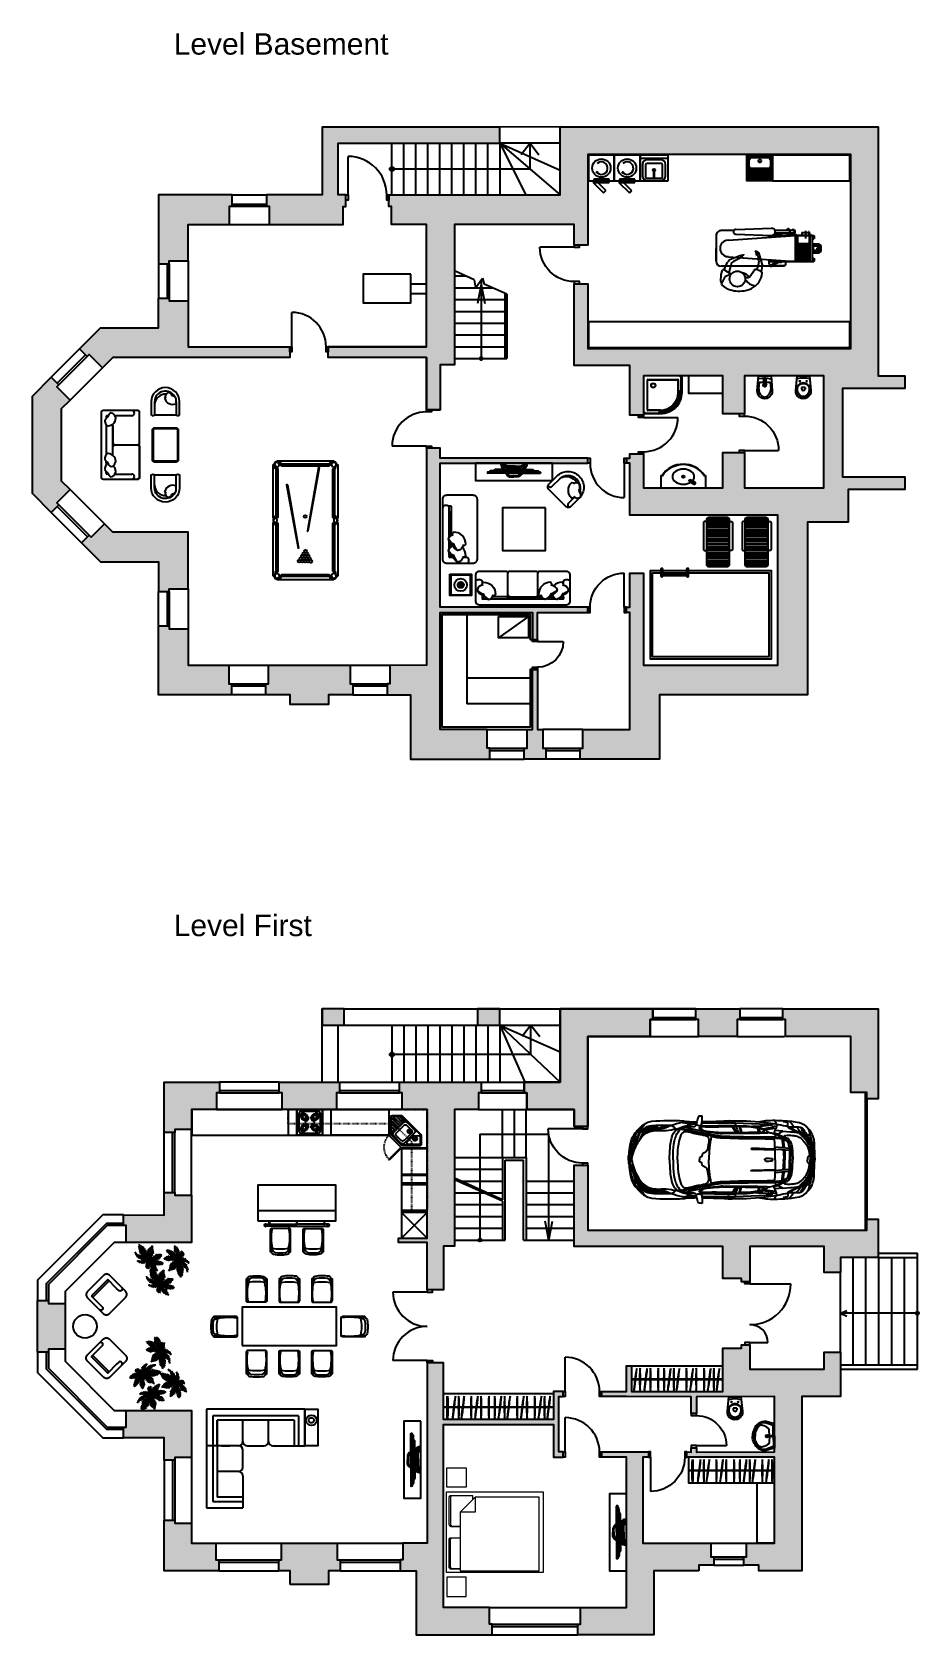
# Model space of a CAD drawing. Header units: millimetres. Extents: x 85048 to 158814, y 1395 to 38919.
# Drawn here: x 138121 to 158814, y 1519 to 38918 of the extents above; entities that cross this region are included whole.
import ezdxf

# ---------------------------------------------------------------- set-up
doc = ezdxf.new("R2010")
doc.units = ezdxf.units.MM
doc.linetypes.add('ACAD_ISO03W100', pattern=[30, 12, -18])
for name, color, linetype in [('dwgmodels.com', 250, 'Continuous'), ('furniture _san', 36, 'Continuous'), ('hatches', 8, 'Continuous'), ('stairs', 250, 'Continuous'), ('wall', 5, 'Continuous')]:
    doc.layers.add(name, color=color, linetype=linetype)
doc.layers.add('txt', color=7, linetype='Continuous', lineweight=13)
doc.styles.get("Standard").update_dxf_attribs({"font": 'arial.ttf'})

msp = doc.modelspace()

# ---------------------------------------------------------------- texts
at = {"layer": 'txt', "color": 250, "linetype": 'Continuous', "lineweight": 15, "ltscale": 0.13}
for s, p in [('Level Basement', (141427, 38391, -2)), ('Level First', (141427, 17824))]:
    msp.add_text(s, height=500, dxfattribs=at).set_placement(p)

# ---------------------------------------------------------------- blocks, each defined once
blk = doc.blocks.new('door900')
at = {"color": 0}
for points in [[(-900, 0), (-900, 120), (-850, 120), (-850, 0), (-900, 0)], [(-50, 0), (-50, 120), (0, 120), (0, 0), (-50, 0)], [(-50, 0), (-50, -800)]]:
    blk.add_lwpolyline(points, dxfattribs=at)
blk.add_arc((-50, 0), 800, 180, 270, dxfattribs=at)
blk = doc.blocks.new('door1000')
at = {"color": 0}
for points in [[(50, 0), (50, 900)], [(50, 0), (50, -120), (0, -120), (0, 0), (50, 0)], [(1000, 0), (1000, -120), (950, -120), (950, 0), (1000, 0)]]:
    blk.add_lwpolyline(points, dxfattribs=at)
blk.add_arc((50, 0), 900, 0, 90, dxfattribs=at)
blk = doc.blocks.new('kij')
at = {"color": 0}
for points in [[(-1476, 268), (-1477, 260)], [(0, 0), (-2, -10), (-1477, 260)], [(0, 0), (2, 10), (-1476, 268)]]:
    blk.add_lwpolyline(points, dxfattribs=at)
for centre, radius, start, end in [((-1477, 264), 4.09, 67.771, 271.4934), ((-3, 1), 10.6, 278.5957, 61.127)]:
    blk.add_arc(centre, radius, start, end, dxfattribs=at)
blk = doc.blocks.new('8 ft_Billiard table_dwgmodels.com')
at = {"color": 0}
for p, q in [((120, 554), (63, 625)), ((201, 635), (130, 692)), ((2579, 635), (2650, 692)), ((2660, 554), (2717, 625)), ((120, -554), (63, -625)), ((201, -635), (130, -692)), ((2579, -635), (2650, -692)), ((2660, -554), (2717, -625))]:
    blk.add_line(p, q, dxfattribs=at)
for points in [[(89, 755), (1340, 755)], [(89, 731), (89, 755)], [(1340, 733), (1340, 755)], [(1440, 755), (2691, 755)], [(1440, 733), (1440, 755)], [(2691, 731), (2691, 755)], [(0, -666), (0, 666)], [(24, 666), (0, 666)], [(63, 625), (63, 570), (50, 570), (50, 618)], [(75, -610), (75, 610)], [(120, -554), (120, 554)], [(130, 692), (185, 692), (185, 705), (137, 705)], [(145, 680), (1334, 680)], [(201, 635), (1326, 635)], [(1332, 722), (1290, 722)], [(1290, 722), (1290, 710)], [(1340, 710), (1290, 710)], [(1326, 635), (1340, 710)], [(1454, 635), (1440, 710)], [(1440, 710), (1490, 710)], [(1446, 680), (2635, 680)], [(1448, 722), (1490, 722)], [(1454, 635), (2579, 635)], [(1490, 722), (1490, 710)], [(2650, 692), (2595, 692), (2595, 705), (2643, 705)], [(2660, 554), (2660, -554)], [(2705, 610), (2705, -610)], [(2717, 625), (2717, 570), (2730, 570), (2730, 618)], [(2756, 666), (2780, 666)], [(2780, 666), (2780, -666)], [(24, -666), (0, -666)], [(63, -625), (63, -570), (50, -570), (50, -618)], [(89, -731), (89, -755)], [(130, -692), (185, -692), (185, -705), (137, -705)], [(1334, -680), (145, -680)], [(1326, -635), (201, -635)], [(1340, -710), (1290, -710)], [(1290, -722), (1290, -710)], [(1332, -722), (1290, -722)], [(1326, -635), (1340, -710)], [(1340, -733), (1340, -755)], [(1454, -635), (1440, -710)], [(1440, -710), (1490, -710)], [(1440, -733), (1440, -755)], [(2635, -680), (1446, -680)], [(1448, -722), (1490, -722)], [(2579, -635), (1454, -635)], [(1490, -722), (1490, -710)], [(2650, -692), (2595, -692), (2595, -705), (2643, -705)], [(2691, -731), (2691, -755)], [(2717, -625), (2717, -570), (2730, -570), (2730, -618)], [(2756, -666), (2780, -666)], [(1340, -755), (89, -755)], [(2691, -755), (1440, -755)]]:
    blk.add_lwpolyline(points, dxfattribs=at)
for centre in [(437, 77), (437, 8), (439, 145), (493, 39), (493, -29), (495, 108), (551, 68), (551, 2), (609, 35), (669, 0), (1479, 8), (433, -129), (435, -60), (493, -100), (551, -68), (609, -35)]:
    blk.add_circle(centre, 32.4, dxfattribs=at)
for centre, radius, start, end in [((1390, 687), 67.6, 31.2981, 148.7019), ((87, 668), 61.8, 36.5206, 233.4794), ((87, 668), 49.3, 29.4993, 240.5007), ((87, 668), 63, 262.2977, 7.7023), ((1390, 750), 89, 231.3576, 308.6424), ((1390, 687), 55.1, 24.2396, 155.7604), ((2693, 668), 63, 172.2977, 277.7023), ((2693, 668), 61.8, 306.5206, 143.4794), ((2693, 668), 49.3, 299.4993, 150.5007), ((87, -668), 61.8, 126.5206, 323.4794), ((87, -668), 49.3, 119.4993, 330.5007), ((87, -668), 63, 352.2977, 97.7023), ((1390, -687), 67.6, 211.2981, 328.7019), ((1390, -750), 89, 51.3576, 128.6424), ((1390, -687), 55.1, 204.2396, 335.7604), ((2693, -668), 63, 82.2977, 187.7023), ((2693, -668), 61.8, 216.5206, 53.4794), ((2693, -668), 49.3, 209.4993, 60.5007)]:
    blk.add_arc(centre, radius, start, end, dxfattribs=at)
at = {"color": 0, "xscale": -1, "rotation": 180}
blk.add_blockref('kij', (2219, 429), dxfattribs=at)
at = {"color": 0}
blk.add_blockref('kij', (2618, -314), dxfattribs=at)
blk = doc.blocks.new('door600')
at = {"color": 0}
for points in [[(50, -120), (50, 0), (0, 0), (0, -120), (50, -120)], [(700, -120), (700, 0), (650, 0), (650, -120), (700, -120)], [(50, -120), (50, -720)]]:
    blk.add_lwpolyline(points, dxfattribs=at)
blk.add_arc((50, -120), 600, 270, 0, dxfattribs=at)
blk = doc.blocks.new('qweq443')
at = {"color": 0, "linetype": 'ByBlock'}
for points in [[(-1928, 1346), (-1361, 1912, -0.2186559), (-1179, 1980), (1239, 1980, -0.2679492), (1328, 1929), (1902, 1354, -0.4142136), (1902, 1177), (787, 61, -0.1900224), (646, 0), (-646, 0, -0.1752631), (-783, 49), (-1922, 1188, -0.3914743), (-1928, 1346, -1.4145413)], [(-507, 1866), (520, 1866, -0.4142136), (718, 1669), (718, 300, -0.4142136), (520, 102), (-507, 102, -0.4142136), (-705, 300), (-705, 1669, -0.4142136), (-507, 1866, -0.767327)], [(847, 1464), (1209, 1773, -0.3682796), (1326, 1773), (1760, 1339, -0.4142136), (1760, 1184), (1090, 514, -0.5773503), (798, 592), (798, 1346, -0.1980616), (847, 1464, -1.0032794)]]:
    blk.add_lwpolyline(points, format="xyb", dxfattribs=at)
blk.add_lwpolyline([(-1891, 1312), (-1326, 1877, -0.221211), (-1181, 1930), (1239, 1930, -0.296197), (1287, 1899), (1867, 1319, -0.4142136), (1867, 1212), (751, 96, -0.1887186), (646, 50), (-646, 50, -0.1718997), (-749, 86), (-1886, 1224, -0.3841594)], format="xyb", close=True, dxfattribs=at)
at = {"color": 8, "linetype": 'ByBlock'}
for points in [[(-705, 1547), (-1525, 1547)], [(-705, 1579), (-1507, 1579)], [(-688, 1750), (-1325, 1750)], [(-670, 1781), (-1307, 1781)], [(-705, 1345), (-1743, 1345)], [(-705, 1174), (-1720, 1174)], [(-705, 1376), (-1712, 1376)], [(-705, 1142), (-1688, 1142)], [(-705, 972), (-1507, 972)], [(-705, 940), (-1486, 940)], [(-705, 769), (-1315, 769)], [(-705, 738), (-1284, 738)], [(-705, 567), (-1113, 567)], [(-705, 535), (-1081, 535)], [(-705, 364), (-911, 364)], [(-705, 333), (-879, 333)]]:
    blk.add_lwpolyline(points, dxfattribs=at)
blk.add_lwpolyline([(-309, 1650), (315, 1650, -0.4142136), (513, 1452), (513, 480, -0.4142136), (315, 282), (-309, 282, -0.4142136), (-507, 480), (-507, 1452, -0.4142136), (-309, 1650, -0.767327)], format="xyb", dxfattribs=at)
at = {"color": 0, "linetype": 'ByBlock'}
for centre in [(282, 1451), (1116, 1309)]:
    blk.add_circle(centre, 201, dxfattribs=at)
at = {"color": 8, "linetype": 'ByBlock'}
for centre, radius in [((282, 1451), 134), ((282, 1451), 79.8), ((282, 1451), 30.4), ((1116, 1309), 134), ((1116, 1309), 79.8), ((1116, 1309), 30.4)]:
    blk.add_circle(centre, radius, dxfattribs=at)
blk = doc.blocks.new('kitchen furn 2 d')
at = {"color": 0}
for p, q in [((249, -600), (249, 0)), ((269, -600), (269, 0)), ((869, -600), (869, 0)), ((889, -600), (889, 0)), ((1077, -9), (1077, -600)), ((1097, -9), (1097, -600)), ((1117, -9), (1117, -600)), ((1717, 0), (1717, -600)), ((1737, 0), (1737, -600)), ((1757, 0), (1757, -600)), ((1757, -600), (2357, 0)), ((1757, 0), (2357, -600)), ((-643, -2442), (-643, -3042)), ((-43, -2442), (-43, -3042))]:
    blk.add_line(p, q, dxfattribs=at)
at = {"color": 0, "linetype": 'ByBlock'}
for p, q in [((521, -893), (238, -611)), ((249, -600), (531, -883)), ((531, -883), (521, -893)), ((521, -893), (531, -883))]:
    blk.add_line(p, q, dxfattribs=at)
at = {"color": 0, "ltscale": 600}
for p, q in [((-643, -2442), (-643, -3042)), ((-43, -2442), (-643, -2442)), ((-593, -2542), (-593, -2942)), ((-143, -2492), (-543, -2492)), ((-93, -2942), (-93, -2542)), ((-43, -3042), (-43, -2442)), ((-643, -3042), (-43, -3042)), ((-543, -2992), (-143, -2992))]:
    blk.add_line(p, q, dxfattribs=at)
at = {"color": 0, "linetype": 'ACAD_ISO03W100'}
blk.add_lwpolyline([(1717, 0), (1717, -359), (115, -359), (-308, -782), (-308, -3242), (-643, -3242), (-643, 0), (0, 0), (1717, 0)], dxfattribs=at)
at = {"color": 0}
blk.add_lwpolyline([(-43, -892), (249, -600), (2357, -600), (2357, 0), (-643, 0), (-643, -643), (-643, -5492), (-43, -5492), (-43, -892)], dxfattribs=at)
for points in [[(-643, -892), (-43, -892), (-43, -2242), (-643, -2242)], [(-643, -2442), (-43, -2442), (-43, -3042), (-643, -3042)], [(-43, -3042), (-643, -3042), (-643, -3242), (-43, -3242)]]:
    blk.add_lwpolyline(points, close=True, dxfattribs=at)
at = {"color": 0, "ltscale": 600}
for centre in [(-468, -2617), (-218, -2617), (-468, -2867), (-218, -2867)]:
    blk.add_circle(centre, 75, dxfattribs=at)
at = {"color": 0, "linetype": 'ACAD_ISO03W100'}
blk.add_arc((238, -611), 400, 224.6868, 314.48, dxfattribs=at)
at = {"color": 0, "linetype": 'ByBlock'}
blk.add_arc((238, -611), 400, 315, 317.1491, dxfattribs=at)
at = {"color": 0, "ltscale": 600}
for centre, radius, start, end in [((-543, -2542), 50, 90, 180), ((-476, -2610), 93, 85.4974, 184.5026), ((-468, -2617), 73.8, 0, 180), ((-468, -2617), 73.8, 180, 0), ((-468, -2617), 41.3, 0, 180), ((-468, -2617), 41.3, 180, 0), ((-461, -2624), 93, 265.4974, 4.5026), ((-226, -2624), 93, 175.4974, 274.5026), ((-218, -2617), 73.8, 0, 180), ((-218, -2617), 73.8, 180, 0), ((-218, -2617), 41.3, 0, 180), ((-218, -2617), 41.3, 180, 0), ((-211, -2610), 93, 355.4974, 94.5026), ((-143, -2542), 50, 0, 90), ((-543, -2942), 50, 180, 270), ((-476, -2874), 93, 175.4974, 274.5026), ((-468, -2867), 73.8, 0, 180), ((-468, -2867), 73.8, 180, 0), ((-468, -2867), 41.3, 0, 180), ((-468, -2867), 41.3, 180, 0), ((-461, -2860), 93, 355.4974, 94.5026), ((-226, -2860), 93, 85.4974, 184.5026), ((-218, -2867), 73.8, 0, 180), ((-218, -2867), 73.8, 180, 0), ((-218, -2867), 41.3, 0, 180), ((-218, -2867), 41.3, 180, 0), ((-211, -2874), 93, 265.4974, 4.5026), ((-143, -2942), 50, 270, 0)]:
    blk.add_arc(centre, radius, start, end, dxfattribs=at)
at = {"color": 0, "xscale": 0.2500000000019715, "yscale": 0.2500000000019715, "rotation": 45}
blk.add_blockref('qweq443', (73, -716), dxfattribs=at)
blk = doc.blocks.new('tv table23')
at = {"color": 0}
blk.add_lwpolyline([(0, -900), (400, -900), (400, 900), (0, 900), (0, -900)], dxfattribs=at)
blk = doc.blocks.new('LG-55-la6208-4 top')
at = {"layer": 'dwgmodels.com', "color": 0}
for p, q in [((0, 0), (-139, 0)), ((0, 0), (139, 0)), ((0, -163), (-616, -163)), ((0, -140), (-613, -140)), ((0, -168), (-609, -168)), ((0, -105), (-473, -105)), ((0, -77), (-432, -77)), ((0, -89), (-389, -89)), ((0, -77), (432, -77)), ((0, -89), (389, -89)), ((0, -105), (473, -105)), ((0, -140), (613, -140)), ((0, -163), (616, -163)), ((0, -168), (609, -168))]:
    blk.add_line(p, q, dxfattribs=at)
for points in [[(-139, 0, -0.087489), (-151, 2, -0.012567), (-221, 29, 0.010337), (-258, 44, 0.091985), (-266, 46, 0.050664), (-280, 44, 0.157379), (-293, 37), (-300, 25, 0.203619), (-301, 14)], [(-301, 14, 0.03963), (-289, -12), (-244, -77)], [(-300, 25), (-296, 30, -0.176327), (-288, 34, -0.124023), (-276, 33), (-156, -15, -0.043017), (-146, -20, 0.007168), (-119, -37, 0.035791), (-88, -52, 0.053078), (-45, -64), (-38, -64)], [(-297, 23), (-294, 28, -0.176327), (-288, 31, -0.122846), (-277, 30), (-158, -18, -0.043017), (-147, -23, 0.007168), (-120, -39, 0.035791), (-89, -55, 0.053299), (-45, -67), (-38, -68)], [(-44, -74), (-44, -70), (-59, -68, -0.030959), (-103, -57, -0.025373), (-132, -46, -0.003627), (-148, -40, 0.002957), (-237, -1, 0.075709), (-242, 0, 0.421822), (-244, -2, 0.125069), (-243, -6), (-202, -76)], [(300, 25), (296, 30, 0.176327), (288, 34, 0.124023), (276, 33), (156, -15, 0.043017), (146, -20, -0.007168), (119, -37, -0.035791), (88, -52, -0.053078), (45, -64), (38, -64)], [(297, 23), (294, 28, 0.176327), (288, 31, 0.122846), (277, 30), (158, -18, 0.043017), (147, -23, -0.007168), (120, -39, -0.035791), (89, -55, -0.053299), (45, -67), (38, -68)], [(44, -74), (44, -70), (59, -68, 0.030959), (103, -57, 0.025373), (132, -46, 0.003627), (148, -40, -0.002957), (237, -1, -0.075709), (242, 0, -0.421822), (244, -2, -0.125069), (243, -6), (202, -76)], [(139, 0, 0.087489), (151, 2, 0.012567), (221, 29, -0.010337), (258, 44, -0.091985), (266, 46, -0.050664), (280, 44, -0.157379), (293, 37), (300, 25, -0.203619), (301, 14)], [(301, 14, -0.03963), (289, -12), (244, -77)], [(-432, -77, 0.185144), (-446, -84, -0.014846), (-455, -93, -0.123556), (-479, -107, -0.051646), (-481, -108), (-542, -108, 0.115088), (-556, -111), (-595, -140)], [(-389, -89), (-392, -91, 0.150292), (-393, -96), (-393, -102), (0, -102)], [(-193, -168), (-174, -197, 0.052137), (-174, -197, 0.127134), (-121, -241, 0.092146), (-83, -251, 0.038202)], [(0, -227), (-69, -227, -0.149981), (-114, -213, -0.12639), (-153, -168, 0.883679)], [(-38, -15, -0.048999), (-42, -17, -0.126237), (-48, -18), (-150, -18)], [(-45, -64), (-39, -19, -0.06881), (-38, -15, -0.311157), (-17, -1), (0, -1)], [(0, -5), (-17, -5, 0.176327), (-27, -9, 0.18738), (-36, -27), (-38, -74)], [(45, -64), (39, -19, 0.06881), (38, -15, 0.311157), (17, -1), (0, -1)], [(0, -5), (17, -5, -0.176327), (27, -9, -0.18738), (36, -27), (38, -74)], [(389, -89), (392, -91, -0.150292), (393, -96), (393, -102), (0, -102)], [(0, -227), (69, -227, 0.149981), (114, -213, 0.12639), (153, -168, -0.883679)], [(38, -15, 0.048999), (42, -17, 0.126237), (48, -18), (150, -18)], [(193, -168), (174, -197, -0.052137), (174, -197, -0.127134), (121, -241, -0.092146), (83, -251, -0.038202)], [(432, -77, -0.185144), (446, -84, 0.014846), (455, -93, 0.123556), (479, -107, 0.051646), (481, -108), (542, -108, -0.115088), (556, -111), (595, -140)]]:
    blk.add_lwpolyline(points, format="xyb", dxfattribs=at)
for points in [[(-616, -142), (-616, -162)], [(-387, -102), (-387, -98), (-389, -98), (-389, -102)], [(-381, -102), (-381, -98), (-383, -98), (-383, -102)], [(-375, -102), (-375, -98), (-377, -98), (-377, -102)], [(-369, -102), (-369, -98), (-370, -98), (-370, -102)], [(-363, -102), (-363, -98), (-364, -98), (-364, -102)], [(-356, -102), (-356, -98), (-358, -98), (-358, -102)], [(-350, -102), (-350, -98), (-352, -98), (-352, -102)], [(-344, -102), (-344, -98), (-346, -98), (-346, -102)], [(-338, -102), (-338, -98), (-340, -98), (-340, -102)], [(-332, -102), (-332, -98), (-334, -98), (-334, -102)], [(-326, -102), (-326, -98), (-327, -98), (-327, -102)], [(-320, -102), (-320, -98), (-321, -98), (-321, -102)], [(-313, -102), (-313, -98), (-315, -98), (-315, -102)], [(-307, -102), (-307, -98), (-309, -98), (-309, -102)], [(-301, -102), (-301, -98), (-303, -98), (-303, -102)], [(-295, -102), (-295, -98), (-297, -98), (-297, -102)], [(-289, -102), (-289, -98), (-291, -98), (-291, -102)], [(-283, -102), (-283, -98), (-285, -98), (-285, -102)], [(-277, -102), (-277, -98), (-278, -98), (-278, -102)], [(-271, -102), (-271, -98), (-272, -98), (-272, -102)], [(-264, -102), (-264, -98), (-266, -98), (-266, -102)], [(-258, -102), (-258, -98), (-260, -98), (-260, -102)], [(-252, -102), (-252, -98), (-254, -98), (-254, -102)], [(-246, -102), (-246, -98), (-248, -98), (-248, -102)], [(-240, -102), (-240, -98), (-242, -98), (-242, -102)], [(-234, -102), (-234, -98), (-235, -98), (-235, -102)], [(-228, -102), (-228, -98), (-229, -98), (-229, -102)], [(-221, -102), (-221, -98), (-223, -98), (-223, -102)], [(-215, -102), (-215, -98), (-217, -98), (-217, -102)], [(-209, -102), (-209, -98), (-211, -98), (-211, -102)], [(-203, -102), (-203, -98), (-205, -98), (-205, -102)], [(-197, -102), (-197, -98), (-199, -98), (-199, -102)], [(-191, -102), (-191, -98), (-193, -98), (-193, -102)], [(-185, -102), (-185, -98), (-186, -98), (-186, -102)], [(-179, -102), (-179, -98), (-180, -98), (-180, -102)], [(-172, -102), (-172, -98), (-174, -98), (-174, -102)], [(-166, -102), (-166, -98), (-168, -98), (-168, -102)], [(-160, -102), (-160, -98), (-162, -98), (-162, -102)], [(-154, -102), (-154, -98), (-156, -98), (-156, -102)], [(-148, -102), (-148, -98), (-150, -98), (-150, -102)], [(-142, -102), (-142, -98), (-143, -98), (-143, -102)], [(-136, -102), (-136, -98), (-137, -98), (-137, -102)], [(-129, -102), (-129, -98), (-131, -98), (-131, -102)], [(-123, -102), (-123, -98), (-125, -98), (-125, -102)], [(-117, -102), (-117, -98), (-119, -98), (-119, -102)], [(-111, -102), (-111, -98), (-113, -98), (-113, -102)], [(-105, -102), (-105, -98), (-107, -98), (-107, -102)], [(-99, -102), (-99, -98), (-101, -98), (-101, -102)], [(-93, -102), (-93, -98), (-94, -98), (-94, -102)], [(-87, -102), (-87, -98), (-88, -98), (-88, -102)], [(-83, -251), (0, -251)], [(-80, -102), (-80, -98), (-82, -98), (-82, -102)], [(-74, -102), (-74, -98), (-76, -98), (-76, -102)], [(-68, -102), (-68, -98), (-70, -98), (-70, -102)], [(-62, -102), (-62, -98), (-64, -98), (-64, -102)], [(-56, -102), (-56, -98), (-58, -98), (-58, -102)], [(-50, -102), (-50, -98), (-51, -98), (-51, -102)], [(-44, -102), (-44, -98), (-45, -98), (-45, -102)], [(-37, -102), (-37, -98), (-39, -98), (-39, -102)], [(-31, -102), (-31, -98), (-33, -98), (-33, -102)], [(83, -251), (0, -251)], [(31, -102), (31, -98), (33, -98), (33, -102)], [(37, -102), (37, -98), (39, -98), (39, -102)], [(44, -102), (44, -98), (45, -98), (45, -102)], [(50, -102), (50, -98), (51, -98), (51, -102)], [(56, -102), (56, -98), (58, -98), (58, -102)], [(62, -102), (62, -98), (64, -98), (64, -102)], [(68, -102), (68, -98), (70, -98), (70, -102)], [(74, -102), (74, -98), (76, -98), (76, -102)], [(80, -102), (80, -98), (82, -98), (82, -102)], [(87, -102), (87, -98), (88, -98), (88, -102)], [(93, -102), (93, -98), (94, -98), (94, -102)], [(99, -102), (99, -98), (101, -98), (101, -102)], [(105, -102), (105, -98), (107, -98), (107, -102)], [(111, -102), (111, -98), (113, -98), (113, -102)], [(117, -102), (117, -98), (119, -98), (119, -102)], [(123, -102), (123, -98), (125, -98), (125, -102)], [(129, -102), (129, -98), (131, -98), (131, -102)], [(136, -102), (136, -98), (137, -98), (137, -102)], [(142, -102), (142, -98), (143, -98), (143, -102)], [(148, -102), (148, -98), (150, -98), (150, -102)], [(154, -102), (154, -98), (156, -98), (156, -102)], [(160, -102), (160, -98), (162, -98), (162, -102)], [(166, -102), (166, -98), (168, -98), (168, -102)], [(172, -102), (172, -98), (174, -98), (174, -102)], [(179, -102), (179, -98), (180, -98), (180, -102)], [(185, -102), (185, -98), (186, -98), (186, -102)], [(191, -102), (191, -98), (193, -98), (193, -102)], [(197, -102), (197, -98), (199, -98), (199, -102)], [(203, -102), (203, -98), (205, -98), (205, -102)], [(209, -102), (209, -98), (211, -98), (211, -102)], [(215, -102), (215, -98), (217, -98), (217, -102)], [(221, -102), (221, -98), (223, -98), (223, -102)], [(228, -102), (228, -98), (229, -98), (229, -102)], [(234, -102), (234, -98), (235, -98), (235, -102)], [(240, -102), (240, -98), (242, -98), (242, -102)], [(246, -102), (246, -98), (248, -98), (248, -102)], [(252, -102), (252, -98), (254, -98), (254, -102)], [(258, -102), (258, -98), (260, -98), (260, -102)], [(264, -102), (264, -98), (266, -98), (266, -102)], [(271, -102), (271, -98), (272, -98), (272, -102)], [(277, -102), (277, -98), (278, -98), (278, -102)], [(283, -102), (283, -98), (285, -98), (285, -102)], [(289, -102), (289, -98), (291, -98), (291, -102)], [(295, -102), (295, -98), (297, -98), (297, -102)], [(301, -102), (301, -98), (303, -98), (303, -102)], [(307, -102), (307, -98), (309, -98), (309, -102)], [(313, -102), (313, -98), (315, -98), (315, -102)], [(320, -102), (320, -98), (321, -98), (321, -102)], [(326, -102), (326, -98), (327, -98), (327, -102)], [(332, -102), (332, -98), (334, -98), (334, -102)], [(338, -102), (338, -98), (340, -98), (340, -102)], [(344, -102), (344, -98), (346, -98), (346, -102)], [(350, -102), (350, -98), (352, -98), (352, -102)], [(356, -102), (356, -98), (358, -98), (358, -102)], [(363, -102), (363, -98), (364, -98), (364, -102)], [(369, -102), (369, -98), (370, -98), (370, -102)], [(375, -102), (375, -98), (377, -98), (377, -102)], [(381, -102), (381, -98), (383, -98), (383, -102)], [(387, -102), (387, -98), (389, -98), (389, -102)], [(616, -142), (616, -162)]]:
    blk.add_lwpolyline(points, dxfattribs=at)
for centre, radius in [((-20, -61), 9.83), ((-20, -22), 8.15), ((20, -61), 9.83), ((20, -22), 8.15)]:
    blk.add_circle(centre, radius, dxfattribs=at)
for centre, radius, start, end in [((-613, -142), 2.56, 90, 180), ((-609, -162), 6.82, 180, 270), ((-17, -9243), 9169, 89.8929, 91.4168), ((17, -9243), 9169, 88.5832, 90.1071), ((609, -162), 6.82, 270, 0), ((613, -142), 2.56, 0, 90)]:
    blk.add_arc(centre, radius, start, end, dxfattribs=at)
blk = doc.blocks.new('tv t2')
at = {"color": 0}
blk.add_blockref('tv table23', (0, 0), dxfattribs=at)
at = {"color": 0, "rotation": 90}
blk.add_blockref('LG-55-la6208-4 top', (66, 0), dxfattribs=at)
blk = doc.blocks.new('bed 343')
at = {"color": 0, "linetype": 'Continuous', "lineweight": 15, "ltscale": 0.13}
for points in [[(-12, 1498), (-461, 1498), (-461, 1049), (-12, 1049)], [(-8, -1502), (-458, -1502), (-458, -1053), (-8, -1053)]]:
    blk.add_lwpolyline(points, close=True, dxfattribs=at)
at = {"color": 0, "linetype": 'Continuous', "lineweight": 15, "ltscale": 0.2}
blk.add_lwpolyline([(0, 942), (-2257, 942), (-2257, -942), (0, -942)], close=True, dxfattribs=at)
for points in [[(-319, 465), (-319, -898), (-2161, -898), (-2161, 819), (-673, 819), (-673, 466), (-319, 466), (-673, 819)], [(-616, 770), (-616, 763), (-616, 851), (-88, 851), (-85, 851), (-79, 848), (-73, 843), (-68, 837), (-65, 833), (-63, 829), (-62, 825), (-60, 819), (-60, 816), (-60, 180), (-63, 168), (-69, 157), (-75, 149), (-85, 143), (-94, 138), (-102, 136), (-319, 136), (-140, 136), (-129, 141), (-117, 146), (-106, 157), (-102, 166), (-100, 174), (-99, 180), (-99, 818), (-99, 827), (-103, 834), (-108, 841), (-114, 846), (-121, 850), (-122, 851)], [(-317, -140), (-317, -140), (-317, -140), (-83, -140), (-80, -140), (-74, -143), (-68, -148), (-63, -154), (-60, -158), (-58, -162), (-57, -166), (-55, -172), (-55, -175), (-55, -811), (-58, -823), (-64, -834), (-70, -842), (-80, -848), (-89, -853), (-97, -855), (-314, -855), (-135, -855), (-124, -850), (-112, -845), (-101, -834), (-97, -825), (-95, -817), (-94, -811), (-94, -173), (-94, -164), (-98, -157), (-103, -150), (-109, -145), (-116, -141), (-117, -140)]]:
    blk.add_lwpolyline(points, dxfattribs=at)
blk = doc.blocks.new('SSS')
for p, q in [((-1, 2), (0, 9)), ((10, -2), (0, 0)), ((12, 9), (2, 11)), ((8, 4), (13, 3)), ((10, 1), (11, 6)), ((16, 17), (12, 9)), ((23, 19), (21, 19)), ((10, -2), (10, -11)), ((14, -15), (16, -16))]:
    blk.add_line(p, q)
blk.add_lwpolyline([(22, 11), (20, 11, 0.414214), (18, 10), (15, -5, 0.414214), (16, -7), (18, -8)], format="xyb")
for points in [[(21, 4), (25, 3), (25, 3), (29, 25), (28, 25), (25, 26), (24, 25), (21, 4)], [(15, -24), (19, -25), (19, -24), (24, -3), (23, -3), (20, -2), (19, -2), (15, -23)]]:
    blk.add_lwpolyline(points, close=True)
blk.add_circle((11, 3), 3.6)
for centre, radius, start, end in [((0, 2), 1.8, 168.3985, 258.3985), ((2, 9), 1.8, 78.3985, 168.3985), ((11, 3), 5.4, 78.3985, 258.3985), ((20, 15), 4.5, 78.3985, 155.158), ((14, -11), 4.5, 181.639, 258.3985)]:
    blk.add_arc(centre, radius, start, end)
blk = doc.blocks.new('Kolo STANDARD PLUS 80')
at = {"color": 0, "lineweight": 0}
for p, q in [((0, 790), (1, 790)), ((1, 790), (5, 787)), ((5, 787), (10, 787)), ((34, 785), (6, 785)), ((6, 785), (6, 784)), ((6, 784), (10, 784)), ((10, 772), (6, 772)), ((6, 772), (6, 770)), ((6, 770), (7, 770)), ((7, 770), (34, 770)), ((7, 770), (7, 770)), ((10, 787), (10, 785)), ((10, 785), (12, 785)), ((10, 784), (10, 772)), ((12, 787), (25, 790)), ((12, 786), (12, 787)), ((12, 785), (12, 786)), ((20, 785), (12, 785)), ((12, 785), (12, 785)), ((12, 772), (12, 783)), ((12, 783), (34, 783)), ((34, 772), (12, 772)), ((12, 770), (20, 770)), ((25, 790), (38, 788)), ((30, 779), (30, 781)), ((31, 783), (37, 783)), ((39, 782), (31, 782)), ((31, 779), (31, 781)), ((35, 778), (31, 778)), ((34, 777), (31, 777)), ((34, 783), (34, 785)), ((34, 770), (34, 772)), ((35, 778), (35, 778)), ((37, 776), (35, 776)), ((36, 777), (37, 777)), ((38, 788), (39, 788)), ((38, 787), (38, 784)), ((38, 778), (38, 777)), ((38, 778), (39, 778)), ((38, 768), (38, 775)), ((39, 788), (39, 787)), ((39, 787), (39, 768)), ((39, 787), (307, 787)), ((39, 783), (307, 783)), ((39, 776), (307, 776)), ((39, 769), (307, 769)), ((39, 768), (39, 768)), ((70, 90), (70, 710)), ((350, 730), (90, 730)), ((90, 90), (90, 710)), ((350, 710), (90, 710)), ((315, 776), (315, 783)), ((315, 766), (315, 773)), ((315, 773), (315, 773)), ((315, 773), (315, 773)), ((316, 759), (315, 766)), ((315, 765), (316, 765)), ((316, 769), (317, 755)), ((317, 751), (316, 759)), ((317, 773), (317, 770)), ((317, 770), (322, 770)), ((317, 755), (325, 755)), ((327, 752), (317, 749)), ((325, 754), (318, 754)), ((318, 754), (318, 751)), ((318, 751), (327, 753)), ((318, 750), (318, 751)), ((319, 784), (319, 783)), ((320, 782), (320, 784)), ((325, 755), (325, 754)), ((327, 775), (327, 783)), ((327, 753), (327, 752)), ((601, 640), (602, 641)), ((604, 637), (601, 640)), ((607, 641), (604, 644)), ((604, 644), (604, 643)), ((606, 637), (604, 637)), ((605, 635), (612, 642)), ((611, 626), (605, 632)), ((606, 634), (613, 642)), ((612, 627), (606, 633)), ((608, 640), (607, 641)), ((614, 623), (609, 617)), ((609, 616), (610, 614)), ((612, 626), (612, 625)), ((612, 625), (612, 625)), ((612, 625), (614, 623)), ((614, 614), (612, 615)), ((613, 615), (612, 614)), ((620, 635), (613, 627)), ((616, 618), (613, 616)), ((614, 614), (613, 616)), ((614, 642), (620, 636)), ((621, 634), (614, 626)), ((614, 624), (617, 622)), ((614, 614), (615, 612)), ((614, 614), (616, 613)), ((615, 613), (614, 612)), ((616, 609), (614, 610)), ((615, 642), (621, 637)), ((616, 620), (618, 618)), ((616, 618), (617, 617)), ((618, 616), (616, 613)), ((618, 616), (617, 617)), ((623, 614), (617, 609)), ((620, 616), (618, 618)), ((624, 614), (622, 617)), ((625, 612), (623, 614)), ((626, 612), (625, 612)), ((625, 612), (625, 612)), ((634, 621), (626, 614)), ((626, 611), (632, 605)), ((635, 620), (627, 613)), ((627, 612), (633, 606)), ((634, 606), (642, 613)), ((635, 605), (642, 612)), ((642, 614), (636, 620)), ((642, 615), (637, 621)), ((637, 606), (637, 604)), ((637, 604), (640, 601)), ((640, 608), (641, 607)), ((640, 601), (641, 602)), ((641, 607), (644, 604)), ((644, 604), (643, 604)), ((710, 350), (710, 90)), ((730, 350), (730, 90)), ((710, 90), (90, 90)), ((710, 70), (90, 70)), ((752, 327), (749, 317)), ((750, 318), (751, 318)), ((751, 318), (753, 327)), ((754, 318), (751, 318)), ((751, 317), (759, 316)), ((753, 327), (752, 327)), ((755, 325), (754, 325)), ((754, 325), (754, 318)), ((755, 317), (755, 325)), ((769, 316), (755, 317)), ((759, 316), (766, 315)), ((765, 315), (765, 316)), ((766, 315), (773, 315)), ((770, 4), (766, 0)), ((787, 39), (768, 39)), ((768, 38), (775, 38)), ((768, 10), (770, 10)), ((769, 39), (769, 307)), ((770, 317), (770, 322)), ((773, 317), (770, 317)), ((770, 7), (770, 34)), ((770, 34), (772, 34)), ((770, 12), (770, 20)), ((770, 6), (770, 7)), ((772, 6), (770, 6)), ((772, 4), (770, 4)), ((772, 34), (772, 12)), ((772, 12), (783, 12)), ((784, 10), (772, 10)), ((772, 10), (772, 6)), ((772, 10), (773, 10)), ((776, 0), (772, 4)), ((773, 315), (773, 315)), ((773, 315), (773, 315)), ((773, 10), (773, 5)), ((782, 10), (773, 10)), ((773, 5), (777, 1)), ((775, 327), (783, 327)), ((776, 315), (783, 315)), ((776, 39), (776, 307)), ((776, 37), (776, 35)), ((777, 1), (776, 0)), ((778, 38), (777, 38)), ((777, 36), (777, 37)), ((777, 34), (777, 31)), ((778, 38), (778, 39)), ((778, 35), (778, 35)), ((778, 35), (778, 31)), ((778, 1), (782, 5)), ((780, 0), (778, 1)), ((779, 31), (781, 31)), ((779, 30), (781, 30)), ((783, 4), (780, 0)), ((782, 320), (784, 320)), ((782, 39), (782, 31)), ((782, 10), (784, 10)), ((782, 5), (782, 10)), ((784, 319), (783, 319)), ((783, 39), (783, 307)), ((783, 31), (783, 37)), ((783, 12), (783, 34)), ((783, 34), (785, 34)), ((783, 10), (783, 6)), ((784, 10), (783, 10)), ((783, 6), (785, 6)), ((785, 4), (783, 4)), ((787, 38), (784, 38)), ((784, 6), (784, 10)), ((784, 6), (784, 10)), ((785, 6), (784, 6)), ((785, 6), (784, 6)), ((785, 34), (785, 6)), ((785, 20), (785, 12)), ((785, 20), (785, 6)), ((785, 20), (785, 20)), ((785, 12), (785, 20)), ((786, 12), (785, 12)), ((785, 10), (787, 10)), ((785, 6), (785, 10)), ((789, 0), (785, 4)), ((787, 12), (786, 12)), ((787, 307), (787, 39)), ((787, 39), (788, 39)), ((790, 25), (787, 12)), ((787, 10), (787, 5)), ((787, 5), (790, 1)), ((788, 39), (788, 38)), ((788, 38), (790, 25)), ((790, 1), (789, 0))]:
    blk.add_line(p, q, dxfattribs=at)
at = {"color": 0}
for p, q in [((1, 790), (0, 789)), ((0, 789), (4, 785)), ((4, 783), (0, 780)), ((0, 780), (0, 779)), ((0, 779), (1, 778)), ((0, 779), (0, 779)), ((1, 777), (0, 776)), ((0, 776), (4, 772)), ((4, 770), (0, 766)), ((0, 766), (1, 765)), ((0, 766), (0, 766)), ((0, 766), (0, 766)), ((5, 787), (1, 790)), ((1, 778), (5, 782)), ((5, 773), (1, 777)), ((1, 765), (5, 768)), ((4, 785), (4, 783)), ((4, 772), (4, 770)), ((10, 787), (5, 787)), ((5, 782), (10, 782)), ((10, 773), (5, 773)), ((5, 768), (10, 768)), ((6, 783), (6, 785)), ((6, 785), (10, 785)), ((10, 783), (6, 783)), ((6, 770), (6, 772)), ((6, 772), (10, 772)), ((10, 770), (6, 770)), ((10, 785), (10, 787)), ((10, 782), (10, 783)), ((10, 772), (10, 773)), ((10, 768), (10, 770)), ((19, 787), (17, 787)), ((19, 769), (17, 769)), ((20, 785), (20, 786)), ((20, 785), (20, 785)), ((20, 770), (20, 770)), ((39, 787), (307, 787)), ((310, 783), (307, 783)), ((307, 783), (307, 776)), ((310, 782), (307, 782)), ((307, 778), (307, 778)), ((307, 774), (315, 774)), ((308, 777), (308, 776)), ((308, 775), (310, 775)), ((313, 783), (310, 782)), ((310, 776), (310, 778)), ((310, 778), (311, 778)), ((311, 778), (311, 776)), ((311, 775), (313, 775)), ((313, 776), (313, 783)), ((315, 773), (315, 769)), ((316, 769), (322, 769)), ((328, 775), (328, 783)), ((600, 640), (604, 645)), ((605, 635), (600, 640)), ((604, 645), (610, 640)), ((610, 640), (605, 635)), ((610, 617), (615, 622)), ((612, 615), (610, 617)), ((617, 620), (612, 615)), ((615, 622), (617, 620)), ((620, 617), (615, 612)), ((615, 612), (617, 610)), ((617, 610), (622, 615)), ((622, 615), (620, 617)), ((640, 610), (635, 605)), ((635, 605), (640, 600)), ((645, 604), (640, 610)), ((640, 600), (645, 604)), ((765, 1), (768, 5)), ((766, 0), (765, 1)), ((770, 4), (766, 0)), ((766, 0), (766, 0)), ((766, 0), (766, 0)), ((768, 5), (768, 10)), ((768, 10), (770, 10)), ((769, 316), (769, 322)), ((773, 315), (769, 315)), ((769, 19), (769, 17)), ((770, 20), (770, 20)), ((770, 10), (770, 6)), ((770, 6), (772, 6)), ((772, 4), (770, 4)), ((772, 6), (772, 10)), ((772, 10), (773, 10)), ((776, 0), (772, 4)), ((773, 10), (773, 5)), ((773, 5), (777, 1)), ((774, 307), (774, 315)), ((775, 328), (783, 328)), ((775, 311), (775, 313)), ((775, 308), (775, 310)), ((776, 313), (783, 313)), ((778, 311), (776, 311)), ((776, 310), (778, 310)), ((777, 308), (776, 308)), ((783, 307), (776, 307)), ((777, 1), (776, 0)), ((778, 310), (778, 311)), ((778, 307), (778, 307)), ((778, 1), (782, 5)), ((779, 0), (778, 1)), ((780, 0), (779, 0)), ((779, 0), (779, 0)), ((783, 4), (780, 0)), ((783, 313), (782, 310)), ((782, 310), (782, 307)), ((782, 5), (782, 10)), ((782, 10), (783, 10)), ((783, 310), (783, 307)), ((783, 10), (783, 6)), ((783, 6), (785, 6)), ((785, 4), (783, 4)), ((785, 20), (786, 20)), ((785, 6), (785, 10)), ((785, 10), (787, 10)), ((789, 0), (785, 4)), ((787, 39), (787, 307)), ((787, 19), (787, 17)), ((787, 10), (787, 5)), ((787, 5), (790, 1)), ((790, 1), (789, 0))]:
    blk.add_line(p, q, dxfattribs=at)
at = {"color": 0, "lineweight": 0}
blk.add_lwpolyline([(0, 0), (0, 800), (350, 800, -0.414214), (800, 350), (800, 0), (0, 0)], format="xyb", dxfattribs=at)
for centre, radius, start, end in [((90, 710), 20, 90, 180.0065), ((350, 350), 380, 0, 90), ((350, 350), 360, 0, 90), ((90, 90), 20, 179.9935, 270), ((710, 90), 20, 270, 0.0065)]:
    blk.add_arc(centre, radius, start, end, dxfattribs=at)
for centre, major_axis, start_param, end_param in [((27, 759), (-22.3, 22.3), -1.154774, -0.302152), ((13, 786), (0.945, 0.945), 1.533218, 2.730298), ((13, 769), (0.945, 0.945), 1.93168, 3.179171), ((27, 796), (-22.3, 22.3), 1.872948, 2.725571), ((27, 761), (-19.8, 19.8), -1.185675, -0.435284), ((27, 794), (19.8, 19.8), 3.576877, 4.327268), ((31, 781), (-1.12, 1.12), -0.785398, 0.785398), ((31, 779), (1.12, 1.12), 2.356194, 3.926991), ((31, 781), (-0.372, 0.372), -0.785398, 0.785398), ((31, 779), (0.372, 0.372), 2.356194, 3.926991), ((35, 777), (1.25, 1.25), 2.44543, 3.688035), ((36, 778), (0.558, 0.558), 2.356194, 3.926991), ((37, 784), (-0.558, 0.558), 2.356194, 3.926991), ((37, 777), (-0.372, 0.372), 2.356194, 3.926991), ((37, 775), (0.5, 0.5), 5.100511, 7.071069), ((38, 787), (-0.803, 0.803), 3.843893, 5.139016), ((38, 768), (0.803, 0.803), 4.285761, 5.580885), ((307, 307), (340, 340), 5.497787, 7.068583), ((307, 307), (-327, 327), 4.712389, 5.497787), ((316, 752), (1.99, 1.99), 1.914742, 4.005065), ((314, 753), (0.334, 0.334), 4.975055, 8.169267), ((322, 753), (22.2, 22.2), 0.88446, 1.001686), ((315, 783), (-0.434, 0.434), -0.56911, 0.785398), ((315, 776), (0.434, 0.434), 2.356194, 3.600658), ((314, 773), (1.69, 1.69), 5.497787, 6.742251), ((317, 752), (-1.43, 1.43), 0.579996, 2.203041), ((316, 751), (0.316, 0.316), 3.825718, 5.803845), ((319, 780), (1.83, 1.83), 1.087097, 3.111625), ((319, 780), (-0.923, 0.923), 3.600616, 7.937006), ((318, 779), (-0.447, 0.447), 1.618242, 4.754679), ((319, 780), (0.828, 0.828), 3.220022, 4.593607), ((322, 753), (-22.2, 22.2), -0.944882, -0.7213), ((319, 780), (1.83, 1.83), 6.054132, 6.907509), ((321, 779), (0.876, 0.876), 1.49966, 2.854642), ((321, 779), (0.341, 0.341), 2.854642, 5.904896), ((321, 779), (-0.219, 0.219), -1.522805, 1.192507), ((323, 780), (-0.627, 0.627), 0.331786, 1.522805), ((322, 781), (0.298, 0.298), 4.877233, 7.095519), ((322, 779), (0.235, 0.235), 3.189584, 6.235194), ((322, 775), (3.85, 3.85), 3.926991, 5.497787), ((327, 783), (0.441, 0.441), 5.497787, 6.9091), ((307, 307), (330, 330), 0, 0.742027), ((591, 636), (-0.61, 0.61), -1.004108, 4.041936), ((600, 628), (8.56, 8.56), 0.763636, 1.518914), ((600, 628), (7.85, 7.85), 0.658247, 1.518914), ((607, 634), (-1.47, 1.47), 0.025583, 1.596379), ((607, 634), (-0.367, 0.367), 0.025583, 1.596379), ((609, 616), (0.556, 0.556), 1.587947, 3.221055), ((611, 615), (1.1, 1.1), 3.167176, 4.737972), ((613, 628), (1.47, 1.47), 3.167176, 4.737972), ((614, 641), (1.47, 1.47), 0.025583, 1.596379), ((613, 628), (-0.367, 0.367), 1.596379, 3.167176), ((614, 641), (0.367, 0.367), 0.025583, 1.596379), ((614, 625), (0.761, 0.761), 1.596971, 3.191333), ((615, 611), (-1.1, 1.1), -0.025583, 1.545213), ((616, 609), (-0.556, 0.556), 1.491334, 3.124442), ((616, 621), (-1.16, 1.16), 2.902385, 4.498277), ((621, 616), (1.16, 1.16), 0.214112, 1.810004), ((620, 635), (0.367, 0.367), 4.737972, 6.308768), ((620, 635), (1.47, 1.47), 4.737972, 6.308768), ((625, 614), (0.761, 0.761), 3.091852, 4.686214), ((628, 613), (-1.47, 1.47), -0.025583, 1.545213), ((628, 613), (0.367, 0.367), 1.545213, 3.11601), ((634, 607), (1.47, 1.47), 3.11601, 4.686806), ((307, 307), (-327, 327), 3.926991, 4.712389), ((634, 607), (-0.367, 0.367), 1.545213, 3.11601), ((635, 620), (1.47, 1.47), 6.257602, 7.828399), ((635, 620), (-0.367, 0.367), 4.686806, 6.257602), ((636, 591), (0.61, 0.61), 0.670453, 5.716497), ((628, 600), (7.85, 7.85), 4.764272, 5.624939), ((307, 307), (-330, 330), 3.970362, 4.712389), ((628, 600), (8.56, 8.56), 4.764272, 5.519549), ((641, 614), (1.47, 1.47), 4.686806, 6.257602), ((641, 614), (0.367, 0.367), 4.686806, 6.257602), ((200, 200), (38.2, 38.2), 0.785398, 7.068583), ((200, 200), (25.5, 25.5), 0.785398, 7.068583), ((752, 316), (1.99, 1.99), 2.27812, 4.368444), ((751, 316), (0.316, 0.316), 0.47934, 2.457467), ((752, 317), (-1.43, 1.43), 0.938551, 2.561596), ((753, 314), (-0.334, 0.334), 2.826308, 6.02052), ((796, 27), (22.3, 22.3), 1.986818, 2.839441), ((794, 27), (19.8, 19.8), 1.955917, 2.706309), ((768, 38), (-0.803, 0.803), -0.868496, 0.426627), ((769, 13), (-0.945, 0.945), 1.533218, 2.780709), ((775, 322), (3.85, 3.85), 0.785398, 2.356194), ((773, 314), (-1.69, 1.69), 4.253323, 5.497787), ((776, 315), (-0.434, 0.434), 1.111731, 2.356194), ((775, 37), (0.5, 0.5), 5.495302, 7.46586), ((777, 35), (1.25, 1.25), 2.59515, 3.837755), ((777, 37), (0.372, 0.372), 0.785398, 2.356194), ((778, 36), (-0.558, 0.558), 0.785398, 2.356194), ((779, 31), (-1.12, 1.12), 0.785398, 2.356194), ((779, 321), (0.341, 0.341), 0.378289, 3.428543), ((779, 321), (0.876, 0.876), 3.428543, 4.783526), ((780, 319), (0.828, 0.828), 1.689578, 3.063163), ((780, 319), (1.83, 1.83), 3.17156, 5.196088), ((779, 318), (-0.447, 0.447), 4.670099, 7.806536), ((779, 31), (0.372, 0.372), 2.356194, 3.926991), ((779, 321), (-0.219, 0.219), 1.949085, 4.664397), ((779, 322), (0.235, 0.235), 0.047992, 3.093601), ((780, 319), (0.923, 0.923), 3.058568, 7.394959), ((780, 323), (0.627, 0.627), 3.189584, 4.380603), ((781, 322), (0.298, 0.298), 5.470852, 7.689138), ((780, 319), (1.83, 1.83), 5.658862, 6.512239), ((781, 31), (1.12, 1.12), 3.926991, 5.497787), ((781, 31), (-0.372, 0.372), 2.356194, 3.926991), ((783, 327), (0.441, 0.441), 5.657271, 7.068583), ((753, 322), (-22.2, 22.2), 3.710703, 3.827929), ((783, 315), (0.434, 0.434), 3.926991, 5.281499), ((784, 37), (-0.558, 0.558), -0.785398, 0.785398), ((753, 322), (-22.2, 22.2), 3.862892, 4.086475), ((786, 13), (0.945, 0.945), 3.552887, 4.749968), ((787, 38), (0.803, 0.803), 5.856558, 7.151681), ((761, 27), (-19.8, 19.8), 3.576877, 4.327268), ((759, 27), (-22.3, 22.3), 3.443744, 4.296367)]:
    blk.add_ellipse(centre, major_axis=major_axis, ratio=1, start_param=start_param, end_param=end_param, dxfattribs=at)
at = {"color": 0}
for centre, major_axis, start_param, end_param in [((17, 787), (-0.302, 0.302), -0.785398, 2.356194), ((17, 768), (0.302, 0.302), 0.785398, 3.926991), ((19, 786), (-0.719, 0.719), 3.926991, 5.536998), ((19, 770), (0.719, 0.719), 3.88778, 5.497787), ((307, 775), (0.344, 0.344), 0.419943, 2.047557), ((307, 775), (0.518, 0.518), 2.047557, 3.926991), ((307, 307), (340, 340), 0, 0.785398), ((307, 777), (0.248, 0.248), 5.497787, 7.068583), ((308, 776), (-0.248, 0.248), 0.785398, 2.356194), ((322, 753), (23, 23), 0.625914, 1.16457), ((310, 782), (-0.248, 0.248), 2.356194, 2.685618), ((310, 778), (0.248, 0.248), 0.785398, 2.356194), ((310, 776), (0.248, 0.248), 3.926991, 5.497787), ((311, 778), (-0.248, 0.248), 3.926991, 5.497787), ((311, 776), (-0.248, 0.248), 0.785398, 2.356194), ((313, 783), (0.248, 0.248), 5.497787, 7.398007), ((313, 776), (0.248, 0.248), 3.926991, 5.497787), ((314, 773), (0.889, 0.889), 5.497787, 6.702362), ((316, 769), (0.434, 0.434), 2.356194, 3.926991), ((322, 775), (-4.65, 4.65), 2.356194, 3.926991), ((307, 307), (317, 317), 0.047326, 0.743816), ((327, 783), (-1.24, 1.24), 3.926991, 5.338303), ((307, 307), (315, 315), 0.047496, 0.738882), ((307, 307), (-315, 315), 3.973507, 4.664893), ((307, 307), (317, 317), 5.539369, 6.235859), ((307, 307), (340, 340), 5.497787, 6.283185), ((768, 17), (-0.302, 0.302), 0.785398, 3.926991), ((775, 322), (-4.65, 4.65), -0.785398, 0.785398), ((769, 316), (-0.434, 0.434), 0.785398, 2.356194), ((770, 19), (0.719, 0.719), 0.785398, 2.395405), ((773, 314), (0.889, 0.889), 5.864009, 7.068583), ((775, 307), (0.518, 0.518), 2.356194, 4.235628), ((776, 313), (0.248, 0.248), 0.785398, 2.356194), ((776, 311), (-0.248, 0.248), 0.785398, 2.356194), ((776, 310), (-0.248, 0.248), -0.785398, 0.785398), ((776, 308), (-0.248, 0.248), 0.785398, 2.356194), ((775, 307), (-0.344, 0.344), 2.664832, 4.292446), ((777, 307), (0.248, 0.248), 5.497787, 7.068583), ((778, 311), (0.248, 0.248), 5.497787, 7.068583), ((778, 310), (0.248, 0.248), 3.926991, 5.497787), ((782, 310), (-0.248, 0.248), 0.455975, 0.785398), ((783, 327), (1.24, 1.24), 5.657271, 7.068583), ((753, 322), (-23, 23), 3.547819, 4.086475), ((783, 313), (-0.248, 0.248), 3.597568, 5.497787), ((786, 19), (0.719, 0.719), 5.458576, 7.068583), ((787, 17), (-0.302, 0.302), 0.785398, 3.926991)]:
    blk.add_ellipse(centre, major_axis=major_axis, ratio=1, start_param=start_param, end_param=end_param, dxfattribs=at)
at = {"color": 0, "lineweight": 0, "zscale": 0.5008152169937079}
for p, xscale, yscale, rotation in [((397, 743), 0.8764266297366703, 0.8764266297366703, 90), ((551, 679), 0.8764266297351813, 0.8764266297351813, 68.36710436433192)]:
    blk.add_blockref('SSS', p, dxfattribs=dict(at, xscale=xscale, yscale=yscale, rotation=rotation))
at = {"color": 0, "lineweight": 0, "extrusion": (0, 0, -1), "zscale": -0.5008152169937079}
for p, xscale, yscale, rotation in [((-679, 551), 0.8764266297419449, 0.8764266297419449, 158.3671043645073), ((-743, 397), 0.8764266297366703, 0.8764266297366703, 180)]:
    blk.add_blockref('SSS', p, dxfattribs=dict(at, xscale=xscale, yscale=yscale, rotation=rotation))
blk = doc.blocks.new('mixer4ws(plan)')
at = {"color": 0}
for p, q in [((0, 28), (117, 20)), ((0, -28), (117, -20))]:
    blk.add_line(p, q, dxfattribs=at)
for centre, radius, start, end in [((0, 0), 27.5, 45.2651, 314.7349), ((0, 0), 24.5, 55.034, 65.9105), ((15, 22), 2, 235.034, 267.8471), ((117, 0), 20, 270, 90), ((0, 0), 24.5, 294.0895, 304.966), ((15, -22), 2, 92.1529, 124.966)]:
    blk.add_arc(centre, radius, start, end, dxfattribs=at)
blk.add_ellipse((0, 0), major_axis=(90.3, 0), ratio=0.221476, start_param=4.880525, end_param=7.685846, dxfattribs=at)
blk.add_ellipse((70, 0), major_axis=(-10, 0), ratio=0.2, dxfattribs=at)
blk = doc.blocks.new('vanity unit1050')
at = {"color": 0}
for p, q in [((-270, 496), (-270, 525)), ((-270, -525), (-270, -496))]:
    blk.add_line(p, q, dxfattribs=at)
blk.add_lwpolyline([(0, -525), (0, 525), (-280, 525), (-280, 501, 0.538816), (-280, -501), (-280, -525), (0, -525)], format="xyb", dxfattribs=at)
blk.add_circle((-258, 0), 25, dxfattribs=at)
at = {"color": 0, "ltscale": 7}
blk.add_circle((-103, 250), 12.7, dxfattribs=at)
at = {"color": 0}
blk.add_arc((50, 0), 590, 122.8453, 237.1547, dxfattribs=at)
blk.add_ellipse((-258, 0), major_axis=(0, -255), ratio=0.686274, start_param=3.141593, end_param=9.424778, dxfattribs=at)
at = {"color": 0, "extrusion": (0, 0, -1), "zscale": -1, "rotation": 303.6017384872103}
blk.add_blockref('mixer4ws(plan)', (103, 250), dxfattribs=at)
blk = doc.blocks.new('wash b1')
at = {"color": 0}
for p, q in [((-311, -264), (-342, -239)), ((311, -264), (342, -239))]:
    blk.add_line(p, q, dxfattribs=at)
for points in [[(0, 0), (-279, 0, 0.349334), (-284, -4), (-338, -191, 0.210862), (-299, -365, 0.238221), (-1, -511, -0.006376)], [(-3, 0), (276, 0, -0.349334), (281, -4), (338, -191, -0.210862), (299, -365, -0.236938), (-1, -511, 0.006376)], [(0, -25), (-216, -25, 0.390337), (-256, -51), (-308, -212, 0.183446), (-282, -357, 0.232242), (0, -490, 0.646667)], [(0, -116), (-151, -119, 0.204561), (-187, -147, 0.107345), (-252, -274, 0.24654), (-242, -344, 0.234802), (1, -452, 0.791678)], [(-3, -116), (149, -119, -0.218686), (184, -142, -0.103144), (252, -274, -0.24654), (242, -344, -0.232404), (-4, -452, -0.791678)], [(-3, -25), (213, -25, -0.390337), (253, -51), (308, -212, -0.183446), (282, -357, -0.230237), (-3, -490, -0.646667)]]:
    blk.add_lwpolyline(points, format="xyb", dxfattribs=at)
for centre, radius in [((0, -170), 29), ((0, -170), 22), ((0, -66), 16)]:
    blk.add_circle(centre, radius, dxfattribs=at)
blk = doc.blocks.new('door 700')
at = {"color": 0}
for points in [[(0, -50), (-120, -50), (-120, 0), (0, 0), (0, -50)], [(0, -50), (700, -50)], [(0, -800), (-120, -800), (-120, -750), (0, -750), (0, -800)]]:
    blk.add_lwpolyline(points, dxfattribs=at)
blk.add_arc((0, -50), 700, 270, 0, dxfattribs=at)
blk = doc.blocks.new('v1')
at = {"color": 0}
for p, q in [((41, -270), (-41, -270)), ((-41, -270), (-41, -303)), ((41, -270), (41, -303))]:
    blk.add_line(p, q, dxfattribs=at)
blk.add_lwpolyline([(-141, 0), (141, 0), (177, -339, -1.109549), (-177, -339), (-141, 0)], format="xyb", dxfattribs=at)
for centre in [(-78, -123), (78, -123)]:
    blk.add_circle(centre, 9.95, dxfattribs=at)
for centre, radius, start, end in [((0, -615), 564, 74.7124, 105.2876), ((-17, -303), 129, 156.1873, 180), ((-17, -303), 129, 156.1873, 180), ((-50, -303), 96.8, 152.905, 180), ((109, -303), 256, 180, 197.3785), ((55, -303), 202, 180, 199.4203), ((55, -303), 202, 180, 199.4203), ((-9, -307), 138, 133.1854, 156.1873), ((-9, -307), 138, 133.1854, 156.1873), ((-26, -315), 124, 128.9942, 152.905), ((28, -313), 173, 199.4203, 220.4025), ((28, -313), 173, 199.4203, 220.4025), ((-3, -313), 146, 111.2448, 133.1854), ((-3, -313), 146, 111.2448, 133.1854), ((-10, -335), 149, 108.5391, 128.9942), ((0, -322), 156, 90, 111.2448), ((0, -322), 156, 90, 111.2448), ((0, -365), 180, 90, 108.5391), ((0, -303), 41.2, 180, 0), ((0, -322), 156, 68.7552, 90), ((0, -322), 156, 68.7552, 90), ((0, -365), 180, 71.4609, 90), ((3, -313), 146, 46.8146, 68.7552), ((3, -313), 146, 46.8146, 68.7552), ((10, -335), 149, 51.0058, 71.4609), ((9, -307), 138, 23.8127, 46.8146), ((9, -307), 138, 23.8127, 46.8146), ((26, -315), 124, 27.095, 51.0058), ((-28, -313), 173, 319.5975, 340.5797), ((-28, -313), 173, 319.5975, 340.5797), ((-109, -303), 256, 342.6215, 0), ((-55, -303), 202, 340.5797, 0), ((-55, -303), 202, 340.5797, 0), ((17, -303), 129, 0, 23.8127), ((17, -303), 129, 0, 23.8127), ((50, -303), 96.8, 0, 27.095), ((56, -320), 200, 197.3785, 217.0738), ((11, -327), 151, 220.4025, 244.0498), ((11, -327), 151, 220.4025, 244.0498), ((22, -346), 157, 217.0738, 241.268), ((0, -350), 125, 244.0498, 270), ((0, -350), 125, 244.0498, 270), ((0, -385), 112, 241.268, 270), ((0, -350), 125, 270, 295.9502), ((0, -350), 125, 270, 295.9502), ((0, -385), 112, 270, 298.732), ((-22, -346), 157, 298.732, 322.9262), ((-11, -327), 151, 295.9502, 319.5975), ((-11, -327), 151, 295.9502, 319.5975), ((-56, -320), 200, 322.9262, 342.6215)]:
    blk.add_arc(centre, radius, start, end, dxfattribs=at)
blk = doc.blocks.new('door 2x800')
at = {"color": 0}
for points in [[(0, 1650), (-800, 1650)], [(0, 1650), (120, 1650), (120, 1700), (0, 1700), (0, 1650)], [(0, 50), (-800, 50)], [(0, 50), (120, 50), (120, 0), (0, 0), (0, 50)]]:
    blk.add_lwpolyline(points, dxfattribs=at)
for centre, start, end in [((0, 1650), 180, 270), ((0, 50), 90, 180)]:
    blk.add_arc(centre, 800, start, end, dxfattribs=at)
blk = doc.blocks.new('mixer4bidet(plan)')
at = {"color": 0}
for p, q in [((-28, 2), (-35, 2)), ((0, 28), (94, 21)), ((97, 18), (97, -18)), ((97, 11), (104, 11)), ((104, 13), (112, 13)), ((113, 12), (121, 12)), ((-28, -2), (-35, -2)), ((0, -28), (94, -21)), ((97, -11), (104, -11)), ((104, -13), (112, -13)), ((113, -12), (121, -12))]:
    blk.add_line(p, q, dxfattribs=at)
blk.add_circle((-42, 0), 6.91, dxfattribs=at)
for centre, radius, start, end in [((0, 0), 27.5, 45.2651, 314.7349), ((0, 0), 24.5, 55.034, 65.9105), ((15, 22), 2, 235.034, 267.8471), ((94, 18), 3, 0, 86.3288), ((0, 0), 24.5, 294.0895, 304.966), ((15, -22), 2, 92.1529, 124.966), ((94, -18), 3, 273.6712, 0)]:
    blk.add_arc(centre, radius, start, end, dxfattribs=at)
for centre, major_axis, ratio, start_param, end_param in [((0, 0), (90.3, 0), 0.221476, 4.880525, 7.685846), ((104, 0), (0, 13), 0.174484, 2.579523, 6.845255), ((104, 0), (0, -11), 0.174139, 0, 3.141593), ((112, 0), (0, 13), 0.174484, 3.141593, 6.283185), ((121, 0), (0, 12), 0.174139, 3.141593, 6.283185)]:
    blk.add_ellipse(centre, major_axis=major_axis, ratio=ratio, start_param=start_param, end_param=end_param, dxfattribs=at)
blk.add_ellipse((70, 0), major_axis=(-10, 0), ratio=0.2, dxfattribs=at)
blk = doc.blocks.new('bide')
at = {"color": 0}
for p, q in [((-127, -145), (-142, -311)), ((-127, -145), (127, -145)), ((127, -145), (142, -311))]:
    blk.add_line(p, q, dxfattribs=at)
for points in [[(-148, 0), (148, 0), (174, -346, -1.078725), (-174, -346), (-148, 0)], [(-127, -63, -0.110662), (131, -66)]]:
    blk.add_lwpolyline(points, format="xyb", dxfattribs=at)
for centre, radius in [((0, -216), 37.4), ((0, -216), 23.9), ((0, -84), 17.5)]:
    blk.add_circle(centre, radius, dxfattribs=at)
for centre, start, end in [((30, -324), 175.5479, 259.9546), ((-30, -324), 280.0454, 4.4521)]:
    blk.add_arc(centre, 172, start, end, dxfattribs=at)
at = {"color": 0, "xscale": -1, "rotation": 90}
blk.add_blockref('mixer4bidet(plan)', (0, -84), dxfattribs=at)
blk = doc.blocks.new('bar 1')
h = blk.add_hatch(color=0)
edge = h.paths.add_edge_path()
edge.add_line((4, -850), (-4, -850))
edge.add_line((-4, -850), (-4, -915))
edge.add_ellipse((0, -915), major_axis=(0, -7.5), ratio=0.6, start_angle=-90, end_angle=90)
edge.add_line((5, -915), (5, -850))
edge.add_line((5, -850), (4, -850))
at = {"color": 0}
for p, q in [((-717, -915), (-645, -915)), ((-717, -965), (-717, -915)), ((-200, -965), (-717, -965)), ((-645, -915), (-645, -850)), ((-645, -850), (-636, -850)), ((-636, -850), (-636, -915)), ((-636, -915), (0, -915)), ((-200, -965), (716, -965)), ((4, -850), (-4, -850)), ((-4, -850), (-4, -915)), ((635, -915), (0, -915)), ((5, -850), (4, -850)), ((5, -915), (5, -850)), ((644, -850), (635, -850)), ((635, -850), (635, -915)), ((644, -915), (644, -850)), ((716, -915), (644, -915)), ((716, -965), (716, -915)), ((-597, -1565), (-597, -1495)), ((597, -1565), (597, -1495))]:
    blk.add_line(p, q, dxfattribs=at)
blk.add_lwpolyline([(-900, -850), (-900, 0), (900, 0), (900, -850)], close=True, dxfattribs=at)
for points in [[(-900, -600), (900, -600)], [(-597, -1565), (-617, -1565), (-617, -1045)], [(597, -1565), (617, -1565), (617, -1045)], [(-147, -1565), (-167, -1565), (-167, -1495)], [(147, -1565), (167, -1565), (167, -1495)]]:
    blk.add_lwpolyline(points, dxfattribs=at)
for points in [[(-617, -1045), (-617, -1565), (-597, -1565), (-597, -1565, 0.268172), (-541, -1620, 0.092665), (-222, -1620, 0.274698), (-167, -1565), (-167, -1565), (-147, -1565), (-147, -1045, 0.414214), (-177, -1015), (-587, -1015, 0.414214), (-617, -1045, 7.595754)], [(617, -1045), (617, -1565), (597, -1565), (597, -1565, -0.268172), (541, -1620, -0.092665), (222, -1620, -0.274698), (167, -1565), (167, -1565), (147, -1565), (147, -1045, -0.414214), (177, -1015), (587, -1015, -0.414214), (617, -1045, -7.595754)]]:
    blk.add_lwpolyline(points, format="xyb", dxfattribs=at)
for centre, radius, start, end in [((458, -1228), 1060, 170.0389, 193.5179), ((-1221, -1228), 1060, 346.4821, 9.9611), ((1221, -1228), 1060, 170.0389, 193.5179), ((-458, -1228), 1060, 346.4821, 9.9611), ((-594, -1472), 22.9, 193.1664, 264.1651), ((-471, -1481), 103, 177.3307, 245.8475), ((-382, -508), 986, 258.8, 281.2), ((-293, -1481), 103, 294.1525, 2.6693), ((-169, -1472), 22.9, 275.8349, 346.8336), ((169, -1472), 22.9, 193.1664, 264.1651), ((382, -508), 986, 258.8, 281.2), ((293, -1481), 103, 177.3307, 245.8475), ((471, -1481), 103, 294.1525, 2.6693), ((594, -1472), 22.9, 275.8349, 346.8336), ((-383, -766), 819, 260.9123, 279.319), ((383, -766), 819, 260.681, 279.0877)]:
    blk.add_arc(centre, radius, start, end, dxfattribs=at)
at = {"color": 0, "extrusion": (0, 0, -1)}
for centre, major_axis, start_param, end_param in [((-732, -940), (0, -35), -0.775193, 3.916786), ((-640, -915), (0, -7.5), -1.570796, 1.570796), ((0, -915), (0, -7.5), 4.712389, 7.853982), ((640, -915), (0, -7.5), -1.570796, 1.570796), ((731, -940), (0, -35), 2.366399, 7.058379)]:
    blk.add_ellipse(centre, major_axis=major_axis, ratio=0.6, start_param=start_param, end_param=end_param, dxfattribs=at)
blk = doc.blocks.new('chair 075')
at = {"color": 0}
blk.add_line((215, -550), (215, -480), dxfattribs=at)
blk.add_lwpolyline([(235, -30), (235, -550), (215, -550), (215, -550, -0.268172), (160, -606, -0.092665), (-160, -605, -0.274698), (-215, -550), (-215, -550), (-235, -550), (-235, -30, -0.414214), (-205, 0), (205, 0, -0.414214), (235, -30, -7.595754)], format="xyb", dxfattribs=at)
for points in [[(215, -550), (235, -550), (235, -30)], [(-235, -550), (-215, -550), (-215, -480)]]:
    blk.add_lwpolyline(points, dxfattribs=at)
for centre, radius, start, end in [((839, -213), 1060, 170.0389, 193.5179), ((-839, -213), 1060, 346.4821, 9.9611), ((-213, -457), 22.9, 193.1664, 264.1651), ((0, 506), 986, 258.8, 281.2), ((-89, -466), 103, 177.3307, 245.8475), ((2, 249), 819, 260.681, 279.0877), ((89, -466), 103, 294.1525, 2.6693), ((213, -457), 22.9, 275.8349, 346.8336)]:
    blk.add_arc(centre, radius, start, end, dxfattribs=at)
blk = doc.blocks.new('door1000 2x')
at = {"color": 0}
for points in [[(0, -50), (-120, -50), (-120, 0), (0, 0), (0, -50)], [(0, -50), (950, -50)], [(0, -1420), (-120, -1420), (-120, -1470), (0, -1470), (0, -1420)], [(0, -1420), (420, -1420)]]:
    blk.add_lwpolyline(points, dxfattribs=at)
for centre, radius, start, end in [((0, -50), 950, 270, 0), ((0, -1420), 420, 0, 90)]:
    blk.add_arc(centre, radius, start, end, dxfattribs=at)
blk = doc.blocks.new('furn1sofa corner')
at = {"linetype": 'ByBlock', "ltscale": 3000}
for p, q in [((0, 0), (0, -2300)), ((150, -150), (150, -2150)), ((250, -250), (250, -2050)), ((0, -600), (0, -2300)), ((150, -750), (150, -2150)), ((750, -850), (250, -850)), ((250, -850), (250, -2050)), ((850, -1350), (850, -950)), ((0, -1200), (0, -2300)), ((150, -1350), (150, -2150)), ((750, -1450), (250, -1450)), ((750, -1450), (250, -1450)), ((250, -1450), (250, -2050)), ((850, -1550), (850, -2150)), ((150, -2150), (850, -2150)), ((750, -2050), (250, -2050)), ((750, -2050), (250, -2050)), ((750, -2050), (250, -2050)), ((850, -2050), (250, -2050)), ((750, -2050), (250, -2050)), ((850, -2150), (850, -2300)), ((0, -2300), (850, -2300))]:
    blk.add_line(p, q, dxfattribs=at)
at = {"linetype": 'ByBlock'}
for p, q in [((0, 0), (0, -850)), ((2300, 0), (0, 0)), ((150, -150), (150, -850)), ((2150, -150), (150, -150)), ((250, -750), (250, -250)), ((250, -850), (250, -250)), ((2050, -250), (250, -250)), ((850, -750), (850, -250)), ((850, -750), (850, -250)), ((1450, -750), (1450, -250)), ((2050, -250), (2050, -850)), ((2150, -150), (2150, -850)), ((2300, 0), (2300, -850)), ((750, -850), (0, -850)), ((350, -850), (550, -850)), ((950, -850), (1350, -850)), ((1550, -850), (2300, -850)), ((2050, -850), (2050, -850))]:
    blk.add_line(p, q, dxfattribs=at)
blk.add_lwpolyline([(2300, 0), (2600, 0), (2600, -850), (2300, -850)], close=True, dxfattribs=at)
for radius in [121, 60.4]:
    blk.add_circle((2449, -257), radius, dxfattribs=at)
for centre, start, end in [((750, -750), 270, 0), ((950, -750), 180, 270), ((1350, -750), 270, 0), ((1550, -750), 180, 270)]:
    blk.add_arc(centre, 100, start, end, dxfattribs=at)
at = {"linetype": 'ByBlock', "ltscale": 3000}
for centre, start, end in [((750, -750), 270, 0), ((750, -950), 0, 90), ((750, -1350), 270, 0), ((750, -1550), 0, 90)]:
    blk.add_arc(centre, 100, start, end, dxfattribs=at)
blk = doc.blocks.new('armchair 053')
at = {"color": 0, "ltscale": 0.03}
blk.add_lwpolyline([(0, -275), (0, -275, 0.414214), (90, -365), (631, -365, 0.414214), (721, -275), (721, -275), (721, 275, 0.414214), (631, 365), (90, 365, 0.414214), (0, 275)], format="xyb", close=True, dxfattribs=at)
at = {"color": 0}
for points in [[(426, 266), (135, 266), (135, 96)], [(135, 96), (135, -270)]]:
    blk.add_lwpolyline(points, dxfattribs=at)
for points in [[(180, 51), (180, 248, 0.414214), (162, 266), (153, 266, 0.414214), (135, 248)], [(135, 248), (135, 96, 0.414214)], [(135, 96), (135, -257, 0.414214), (153, -275), (162, -275, 0.414214), (180, -257), (180, 51, 0.414214)], [(496, 365, -0.414214), (541, 320), (541, 311, -0.414214), (496, 266), (426, 266)], [(162, -275), (496, -275, -0.414214), (541, -320), (541, -320, -0.414214), (496, -365)]]:
    blk.add_lwpolyline(points, format="xyb", dxfattribs=at)
blk = doc.blocks.new('A$C1352')
at = {"color": 0}
for points in [[(0.003, 0.053), (0.003, 0.553, -0.414214), (0.053, 0.603), (0.753, 0.603, -0.414214), (0.803, 0.553), (0.803, 0.053, -0.414214), (0.753, 0.003), (0.053, 0.003, -0.414214)], [(0.023, 0.053), (0.023, 0.553, -0.414214), (0.053, 0.583), (0.753, 0.583, -0.414214), (0.783, 0.553), (0.783, 0.053, -0.414214), (0.753, 0.023), (0.053, 0.023, -0.414214)]]:
    blk.add_lwpolyline(points, format="xyb", close=True, dxfattribs=at)
blk = doc.blocks.new('furniture 076')
at = {"color": 0}
for p, q in [((1750, 1005), (1750, 700)), ((120, 660), (120, 623)), ((120, 479), (120, -239)), ((168, 680), (140, 680)), ((720, 680), (320, 680)), ((120, -420), (120, -383)), ((120, -383), (120, -479)), ((120, -660), (120, -623)), ((168, -680), (140, -680)), ((320, -680), (720, -680)), ((1750, -1005), (1750, -700))]:
    blk.add_line(p, q, dxfattribs=at)
at = {"color": 0, "ltscale": 0.03}
for points in [[(1750, 700, 0.369229), (1830, 700), (1830, 1005, 1), (1170, 1005), (1170, 700, 0.369229), (1250, 700)], [(1750, -700, -0.369229), (1830, -700), (1830, -1005, -1), (1170, -1005), (1170, -700, -0.369229), (1250, -700)]]:
    blk.add_lwpolyline(points, format="xyb", close=True, dxfattribs=at)
at = {"color": 0}
for points in [[(1721, 1121, 0.785087), (1250, 1005), (1250, 700)], [(275, 453), (275, 50, 0.414214), (325, 0), (850, 0, 0.414214), (900, 50), (900, 750, 0.414214), (850, 800)], [(275, -247), (275, -50, -0.414214), (325, 0), (850, 0, -0.414214), (900, -50), (900, -750, -0.414214), (850, -800)], [(1721, -1121, -0.785087), (1250, -1005), (1250, -700)]]:
    blk.add_lwpolyline(points, format="xyb", dxfattribs=at)
at = {"color": 0, "ltscale": 0.03}
blk.add_lwpolyline([(860, 0, 0.414214), (900, 40), (900, 760, 0.414214), (860, 800), (60, 800, 0.414214), (0, 740), (0, -740, 0.414214), (60, -800), (860, -800, 0.414214), (900, -760), (900, -40, 0.414214), (860, 0)], format="xyb", dxfattribs=at)
at = {"color": 0}
blk.add_lwpolyline([(275, -247), (275, 487)], dxfattribs=at)
for centre, radius, start, end in [((1500, 934), 250, 86.342, 180.0539), ((1600, 1125), 103, 110.5305, 193.3597), ((1554, 1109), 113, 18.6466, 85.0001), ((1656, 1045), 100, 325.8599, 87.0078), ((720, 740), 60, 0, 90), ((1495, 1090), 12, 66.2577, 209.3762), ((1671, 1137), 194, 195.7143, 292.9857), ((1500, 1005), 250, 0.0539, 1.1464), ((189, 551), 100, 107.0949, 228.2428), ((140, 660), 20, 90, 180), ((152, 636), 194, 261.117, 358.3884), ((272, 638), 113, 109.1026, 175.4561), ((224, 642), 103, 0.743, 83.5721), ((334, 634), 12, 344.7265, 127.845), ((720, 740), 60, 270, 0), ((189, -311), 100, 131.7572, 252.9051), ((152, -396), 194, 1.6116, 98.883), ((189, -551), 100, 131.7572, 252.9051), ((140, -660), 20, 180, 270), ((140, -660), 20, 180, 270), ((152, -636), 194, 84.881, 98.883), ((272, -398), 113, 184.5439, 250.8974), ((272, -638), 113, 184.5439, 250.8974), ((224, -402), 103, 276.4279, 359.257), ((224, -642), 103, 276.4279, 359.257), ((152, -636), 194, 1.6116, 49.376), ((334, -394), 12, 232.155, 15.2735), ((334, -634), 12, 232.155, 15.2735), ((720, -740), 60, 0, 90), ((720, -740), 60, 270, 0), ((1500, -934), 250, 179.9461, 273.658), ((1495, -1090), 12, 150.6238, 293.7423), ((1671, -1137), 194, 67.0143, 164.2857), ((1600, -1125), 103, 166.6403, 249.4695), ((1656, -1045), 100, 272.9922, 34.1401), ((1500, -1005), 250, 358.8536, 359.9461), ((1554, -1109), 113, 274.9999, 341.3534)]:
    blk.add_arc(centre, radius, start, end, dxfattribs=at)
at = {"color": 0, "ltscale": 0.03, "xscale": 1000, "yscale": 1000, "zscale": 1000, "rotation": 90}
blk.add_blockref('A$C1352', (1803, -403), dxfattribs=at)
blk = doc.blocks.new('furn 053')
at = {"color": 0}
for p, q in [((1448, -472), (1387, -508)), ((1452, -478), (1391, -513)), ((1447, -475), (1447, -404)), ((1448, -478), (1509, -513)), ((1452, -472), (1513, -508)), ((1453, -475), (1453, -404)), ((1769, -2325), (1694, -2320))]:
    blk.add_line(p, q, dxfattribs=at)
at = {"color": 0, "ltscale": 0.03}
for points in [[(1100, -700, -0.414214), (1000, -800), (400, -800, -0.414214), (350, -750, -0.414214), (300, -800), (-300, -800, -0.414214), (-350, -750, -0.414214), (-400, -800), (-1000, -800, -0.414214), (-1100, -700), (-1100, -100, -0.414214), (-1000, 0), (1000, 0, -0.414214), (1100, -100)], [(1169, -2575, -0.414214), (1069, -2475), (1069, -2475, 0.317837), (1069, -2475, -0.414214), (1069, -2475), (1069, -2475, 1.186185), (1069, -2475, -0.414214), (1069, -2475), (1069, -1075, -0.414214), (1169, -975), (1769, -975, -0.414214), (1869, -1075), (1869, -2475, -0.414214), (1769, -2575)]]:
    blk.add_lwpolyline(points, format="xyb", close=True, dxfattribs=at)
at = {"color": 0}
for points in [[(-1068, -350, -0.14773), (-922, -264, -0.213343), (-793, -138)], [(-925, -476, -0.356772), (-1068, -350, -0.249542), (-938, -246)], [(-845, -150), (-950, -150), (-950, -248, -0.414352)], [(-912, -200), (-930, -200, -0.414214), (-950, -180), (-950, -170, -0.414214), (-930, -150)], [(-942, -257, -0.306663), (-793, -138, -0.30633), (-696, -246)], [(-930, -150), (-845, -150, -0.414469)], [(-799, -350, -0.14773), (-653, -264, -0.213343), (-524, -138)], [(-656, -476, -0.356772), (-799, -350, -0.249542), (-669, -246)], [(-762, -150), (-575, -150, -0.414747)], [(-642, -200), (-711, -200, -0.414599)], [(-663, -232, 0.071865), (-705, -213)], [(-681, -473, 0.165541), (-650, -539, 0.425989), (-369, -252, 0.121523), (-436, -213)], [(-673, -257, -0.306663), (-524, -138, -0.30633), (-426, -246)], [(-492, -150), (-370, -150, -0.414214), (-350, -170), (-350, -180, -0.414214), (-370, -200), (-442, -200, -0.126313)], [(-400, -200, -0.414214), (-350, -250), (-350, -750, -0.41732)], [(-300, -200, 0.414214), (-350, -250)], [(300, -200, -0.414214), (350, -250)], [(762, -150), (370, -150, 0.414214), (350, -170), (350, -180, 0.414214), (370, -200), (711, -200, 0.412652)], [(400, -200, 0.414214), (350, -250), (350, -750, 0.415249)], [(950, -473, -0.165541), (919, -539, -0.425989), (638, -252, -0.121523), (705, -213)], [(942, -257, 0.306663), (793, -138, 0.30633), (696, -246)], [(1068, -350, 0.14773), (922, -264, 0.213343), (793, -138)], [(930, -150), (845, -150, 0.412535)], [(912, -200), (930, -200, 0.414214), (950, -180), (950, -170, 0.414214), (930, -150)], [(925, -476, 0.356772), (1068, -350, 0.249542), (938, -246)], [(-950, -473), (-950, -550, -0.414214), (-1000, -600), (-1050, -600, -0.414214), (-1100, -550)], [(-950, -473, 0.165541), (-919, -539, 0.200231), (-721, -458)], [(1100, -550, -0.414214), (1050, -600), (1000, -600, -0.414214), (950, -550), (950, -473)], [(1396, -1125), (1319, -1125, -0.414214), (1269, -1075), (1269, -1025, -0.414214), (1319, -975)], [(1393, -1150, -0.356772), (1519, -1007, -0.249542), (1623, -1137, 9.61688)], [(1519, -1007, -0.14773), (1605, -1153, -0.213343), (1731, -1282, -0.178662)], [(1396, -1125, 0.165541), (1330, -1156, 0.200231), (1410, -1354, 0.121523)], [(1396, -1394, 0.165541), (1330, -1425, 0.425989), (1616, -1706, 0.121523), (1656, -1639, -7.115464)], [(1393, -1419, -0.356772), (1519, -1276, -0.249542), (1623, -1406, 9.61688)], [(1519, -1276, -0.14773), (1605, -1422, -0.213343), (1731, -1551, -0.178662)], [(1612, -1133, -0.306663), (1731, -1282, -0.30633), (1622, -1379, 0.872847)], [(1612, -1402, -0.306663), (1731, -1551, -0.30633), (1622, -1649, 0.872847)], [(1719, -1230), (1719, -1125), (1620, -1125, -0.414214)], [(1636, -1412, 0.071865), (1656, -1370, -7.115464)], [(1669, -1163), (1669, -1145, -0.414214), (1689, -1125), (1699, -1125, -0.414214), (1719, -1145)], [(1669, -1433), (1669, -1364, -0.414214)], [(1719, -1145), (1719, -1230, -0.414214)], [(1719, -1313), (1719, -1500, -0.414214)], [(1719, -1583), (1719, -2300, -0.414214), (1699, -2320), (1689, -2320, -0.414214), (1669, -2300), (1669, -1633, -0.414214)], [(1719, -2198), (1719, -2275, 0.414214), (1769, -2325), (1819, -2325, 0.414214), (1869, -2275)], [(-1181, -2538, 0.356772), (-1353, -2527, 0.249542), (-1336, -2676, -9.61688)], [(-1353, -2527, 0.14773), (-1315, -2675, 0.213343), (-1313, -2838, 0.178662)], [(-1199, -2524, -0.165541), (-1138, -2502, -0.425989), (-1141, -2864, -0.121523), (-1209, -2846, 7.115464)], [(-1207, -2519), (-1061, -2373, 0.414214), (-1061, -2309), (-1061, -2309, 0.414214), (-1124, -2309)], [(-1332, -2667, 0.306663), (-1313, -2838, 0.30633), (-1181, -2831, -0.872847)], [(-1322, -2827, 0.130591), (-1252, -2947), (-1249, -2950)], [(-1267, -2854, 0.072384), (-1220, -2915), (-1217, -2918)], [(-863, -2953, -0.414214), (-1246, -2953), (-1249, -2950)], [(-863, -2953, -0.372719), (-1214, -2921), (-1217, -2918)], [(-863, -2953), (-672, -2762, -0.414214), (-608, -2762), (-608, -2762, -0.414214), (-608, -2826)]]:
    blk.add_lwpolyline(points, format="xyb", dxfattribs=at)
for points in [[(-575, -150), (-762, -150)], [(762, -150), (-492, -150)], [(950, -248), (950, -150), (845, -150)], [(1719, -1500), (1719, -1313)], [(1719, -2198), (1719, -1583)]]:
    blk.add_lwpolyline(points, dxfattribs=at)
blk.add_lwpolyline([(-330, -150), (330, -150, -0.414214), (350, -170), (350, -180, -0.414214), (330, -200), (-330, -200, -0.414214), (-350, -180), (-350, -170, -0.414214)], format="xyb", close=True, dxfattribs=at)
at = {"color": 0, "ltscale": 0.03}
for points in [[(1700, -725), (1200, -725), (1200, -225), (1700, -225)], [(-525, -2275), (475, -2275), (475, -1275), (-525, -1275)]]:
    blk.add_lwpolyline(points, close=True, dxfattribs=at)
at = {"color": 0}
blk.add_lwpolyline([(1220, -705), (1680, -705), (1680, -245), (1220, -245)], close=True, dxfattribs=at)
at = {"color": 0, "ltscale": 0.03}
blk.add_lwpolyline([(-802, -2504), (-608, -2698, -0.414214), (-608, -2826), (-799, -3017, -0.414214), (-1309, -3017), (-1312, -3014), (-1316, -3010, -0.414214), (-1316, -2500), (-1124, -2309, -0.414214), (-997, -2309), (-802, -2504)], format="xyb", dxfattribs=at)
at = {"color": 0}
for radius in [147, 70.6, 63.3]:
    blk.add_circle((1450, -475), radius, dxfattribs=at)
blk = doc.blocks.new('lounge furniture 042')
at = {"color": 0, "ltscale": 0.03}
for points in [[(50, 262), (1110, 262, -0.414214), (1160, 213), (1160, -213, -0.414214), (1110, -263), (50, -263, -0.414214), (0, -213), (0, 213, -0.414214)], [(125, 338), (750, 338, -0.414214), (775, 313), (775, 287, -0.414214), (750, 262), (125, 262, -0.414214), (100, 287), (100, 313, -0.414214)], [(125, -338), (750, -338, 0.414214), (775, -312), (775, -287, 0.414214), (750, -263), (125, -263, 0.414214), (100, -287), (100, -312, 0.414214)]]:
    blk.add_lwpolyline(points, format="xyb", close=True, dxfattribs=at)
at = {"color": 0}
blk.add_lwpolyline([(75, -263, -0.414214), (25, -213), (25, 213, -0.414214), (75, 262)], format="xyb", dxfattribs=at)
for points in [[(60, 262), (60, -263)], [(70, 262), (70, -263)], [(105, 262), (105, -263)], [(115, 262), (115, -263)], [(150, 262), (150, -263)], [(160, 262), (160, -263)], [(195, 262), (195, -263)], [(205, 262), (205, -263)], [(240, 262), (240, -263)], [(250, 262), (250, -263)], [(300, 262), (300, -263)], [(315, 262), (315, -263)], [(365, 262), (365, -263)], [(380, 262), (380, -263)], [(430, 262), (430, -263)], [(445, 262), (445, -263)], [(495, 262), (495, -263)], [(510, 262), (510, -263)], [(560, 262), (560, -263)], [(575, 262), (575, -263)], [(625, 262), (625, -263)], [(640, 262), (640, -263)], [(690, 262), (690, -263)], [(705, 262), (705, -263)], [(755, 262), (755, -263)], [(770, 262), (770, -263)], [(820, 262), (820, -263)], [(835, 262), (835, -263)], [(885, 262), (885, -263)], [(900, 262), (900, -263)], [(950, 262), (950, -263)], [(965, 262), (965, -263)], [(1015, 262), (1015, -263)], [(1030, 262), (1030, -263)], [(1080, 262), (1080, -263)], [(1095, 262), (1095, -263)], [(1145, 248), (1145, -248)]]:
    blk.add_lwpolyline(points, dxfattribs=at)
blk = doc.blocks.new('Toyota ch-r_top_dwgmodels.com')
at = {"color": 0}
for points in [[(-4350, 0, -0.034532), (-4344, 85, -0.088058), (-4341, 95, 0.092003), (-4334, 116, -0.002482), (-4305, 343, -0.051662), (-4274, 471, -0.106681), (-4153, 667, 0.019596), (-4135, 688, -0.003136), (-4113, 714, -0.103131), (-3950, 842, 0.022542), (-3924, 856, -0.116961), (-3799, 898, -0.03663), (-3063, 906, -0.0637), (-3001, 894, 0.07003), (-2979, 890, 0.009311), (-2751, 886, 0.009311)], [(-4235, 482), (-4218, 526, -0.093456), (-4168, 608, -0.040562), (-4066, 704, 0.054643), (-4036, 733, 0.033795), (-3994, 793, -0.059065), (-3960, 837, -2.430654)], [(-3248, 721), (-3252, 730, 0.11673), (-3280, 759, 0.063772), (-3354, 795), (-3413, 795), (-3705, 795, 0.063762), (-3901, 770, 0.080098), (-3936, 755, 0.040822), (-4096, 632, 0.116409), (-4114, 605, 0.028976), (-4195, 356, -0.047989), (-4215, 299, 0.587017), (-4212, 294, 0.064952), (-4175, 303, -0.273557)], [(-3945, 690), (-3906, 720, -0.140737), (-3847, 742, -0.015239), (-3679, 753, 0.242644), (-3671, 757, 0.143725), (-3666, 773, -1.381825)], [(-3944, 734, -0.10047), (-3890, 754, -0.02592), (-3680, 774, 0.016121)], [(-3826, 719), (-3781, 720, 0.043584), (-3663, 733, 0.093927), (-3540, 783, 0.247859), (-3533, 795, -4.706778)], [(-3354, 795), (-3424, 763, -0.080933), (-3621, 709, -0.002976), (-3777, 693, 21.163307)], [(-3413, 795), (-3465, 770, -0.073558), (-3573, 736, -0.024045), (-3767, 713, 4.409402)], [(-2990, 892), (-3013, 885, -0.029897), (-3095, 864, 0.039738), (-3354, 795, 26.756132)], [(-3235, 711), (-3185, 730, -0.026881), (-2949, 806, -0.04188), (-2760, 840, 15.276735)], [(-3030, 763), (-3048, 759, 0.085034), (-3112, 737, 3.811003)], [(-3030, 763), (-2966, 770, -0.028242), (-2929, 772), (-2918, 764, -0.100926), (-2909, 755, -0.127171), (-2901, 732, 2.125003)], [(-3030, 763), (-2862, 722, 0.035666), (-2205, 614, 0.021182), (-2152, 612), (-1571, 616, 0.008722), (-1177, 626, -0.002553), (-1065, 631, -0.038675), (-1046, 630, -0.053583), (-989, 617, -0.001736), (-899, 585, 0.023323), (-736, 535, -0.052624), (-638, 499, -0.109515), (-594, 463, -0.137615), (-535, 323, -0.022023), (-516, 92, -0.019647), (-516, 0, 1.040083)], [(-2990, 892), (-2990, 878, 0.154816), (-2986, 866, -0.018291), (-2960, 826, -0.015486), (-2949, 806, -0.15192), (-2947, 791, 0.086257), (-2946, 771, 0.792685)], [(-2930, 772), (-2822, 774, 0.318941), (-2757, 822), (-2751, 817, 0.173958), (-2701, 797), (-2701, 781)], [(-2701, 797), (-2658, 805, 0.321109), (-2640, 823, 0.03919), (-2626, 1008, 0.417944), (-2637, 1019, 0.020655), (-2690, 1016, 0.30965), (-2720, 990, -0.013016), (-2726, 972, 0.009493), (-2759, 858, -0.011712), (-2759, 858, 0.110346), (-2757, 822, 0.72787)], [(-2674, 763), (-2675, 769, -0.165138), (-2673, 782, -0.273954), (-2666, 786, 0.006529), (-2502, 789, -0.01105), (-1848, 795, -0.131956)], [(-2674, 763), (-2629, 705, 0.115192), (-2607, 688, 0.062311), (-2592, 682, 0.031843), (-2290, 641, 0.016489), (-2171, 636, 0.006029), (-1836, 638, 0.527865), (-1828, 649), (-1850, 690, 0.045025), (-1905, 773, 0.37601), (-1913, 775, -0.00646), (-1924, 768, 0.47174), (-1925, 765), (-1903, 733, -0.034018), (-1856, 654, -0.523566), (-1865, 637, 85.809122)], [(-1925, 765), (-2248, 762, -0.005802), (-2663, 764, 0.076641), (-2674, 763, 2.916542)], [(-2632, 888, 0.001433), (-2597, 888, -0.00083), (-2121, 900)], [(-2128, 888, -0.275975), (-2116, 903, -0.065862), (-2101, 906, -0.024869), (-1937, 910, -0.059933), (-1919, 908, -0.352316), (-1906, 889, -0.197151), (-1911, 877, -0.202677), (-1922, 873, 0.027991), (-1956, 873, 0.172557), (-1965, 869, -0.191184), (-2010, 852, -0.094288), (-2077, 866, 0.13496), (-2098, 870, -0.101005), (-2119, 873, -0.298525), (-2128, 888, -1.712694)], [(-2094, 870), (-2045, 873, -0.029169), (-1961, 872, -12.738737)], [(-1982, 858), (-1858, 858), (-1295, 837), (-1009, 823, -0.167031), (-996, 818, -0.435773), (-995, 808, -0.168561), (-1002, 805, -0.01424), (-1271, 780, -0.024778), (-1455, 778)], [(-1913, 905, -0.000034), (-1894, 905, -0.037427), (-1086, 862, -0.029825), (-617, 772), (-619, 770, 0.358539), (-618, 752, 0.025895), (-608, 742), (-524, 701, 0.037833), (-379, 642, -0.202831), (-364, 630, -0.101911), (-362, 621)], [(-1894, 905), (-1864, 871, -0.167542), (-1857, 852, 0.100489), (-1855, 847, -0.137976), (-1852, 826, 0.106318), (-1848, 795, 0.026864), (-1842, 779, 0.00964), (-1838, 772, -0.038663), (-1789, 653, -0.077386), (-1786, 637), (-1836, 638)], [(-1848, 795), (-1585, 787, -0.039755), (-1303, 756, -0.112776), (-1137, 683, 0.004363), (-1065, 631, 0.321379)], [(-1842, 779), (-1810, 780, -0.017468), (-1779, 779, -0.195462), (-1761, 771, -0.086896), (-1743, 742, -0.041941), (-1715, 653, 0.050712), (-1713, 645, 0.218956), (-1704, 638, 0.178195)], [(-1765, 773), (-1757, 750, -0.005421), (-1749, 723, -0.026611), (-1737, 672, -0.036552), (-1734, 643, -0.012721), (-1734, 638, 0.591068)], [(-1307, 644), (-1331, 730, 0.230209), (-1336, 737, 0.051343), (-1758, 767, 10.057903)], [(-1295, 884), (-1272, 890, -0.052958), (-1095, 916, -0.032537), (-645, 905, -0.003356), (-589, 900, -0.010682), (-412, 878, -0.144235), (-210, 785, -0.08662), (-159, 722, -0.069683), (-126, 635, -0.002865), (-109, 561, 0.014881), (-90, 486, -0.002638), (-67, 405, -0.066098), (-42, 219), (-42, 0)], [(-1192, 717), (-1084, 742, 0.01647), (-889, 792, 6.898067)], [(-890, 831), (-888, 819, -0.106281), (-889, 792, -0.047446), (-920, 711, 0.012702), (-948, 650, 0.409735), (-938, 624, 0.008792), (-719, 530, 0.195936)], [(-941, 919), (-931, 907), (-910, 849, -0.062082), (-906, 834, 0.671057)], [(-617, 772), (-624, 779, -0.262246), (-629, 792, 0.101368), (-631, 848, 0.324273), (-663, 875, -0.035528), (-739, 887, -26.800075)], [(-617, 772), (-600, 769, 0.042089), (-578, 766, 0.009663), (-499, 765, -0.011896), (-419, 764, 0.0081), (-340, 762, -0.215397), (-329, 757, -0.057019), (-326, 753, 0.267647), (-324, 752, -0.147455), (-295, 742, -0.094644), (-261, 705, -0.001254), (-168, 560, -0.368457), (-169, 551, -0.314251), (-179, 550, -0.081866), (-203, 569, -0.057338), (-295, 693, 0.016476), (-325, 743, -0.28474), (-326, 752, -2.217423)], [(-589, 900), (-579, 884, 0.062718), (-568, 870, -0.089342), (-515, 797, 0.022882), (-499, 765, 0.75567)], [(-560, 766), (-560, 757, 0.226853), (-551, 743, 0.011078), (-505, 713, 0.046224), (-392, 656, -0.175407), (-367, 634, 0.50958)], [(-413, 764), (-414, 759, 0.205521), (-411, 746, 0.0271), (-319, 632), (-252, 628)], [(-210, 785), (-146, 720, -0.056362), (-94, 653, -0.062248), (-51, 559, -0.018505), (-25, 463, -0.056994), (-13, 357), (-3, 101), (0, 0)], [(-4216, 297), (-4271, 154, -0.057821), (-4288, 122, -0.0427), (-4307, 98, -0.716349), (-4315, 102, -0.012702), (-4312, 124, -0.058481), (-4306, 146, 0.029097), (-4165, 541, 0.39851), (-4169, 549, 0.251832), (-4181, 547, 0.08759), (-4224, 501, 0.06606), (-4243, 461, 0.023575), (-4316, 187, 0.040501), (-4327, 109, 0.190277), (-4319, 85, 0.415334)], [(-4265, 0), (-4265, 24, -0.087033), (-4248, 122, -0.01749), (-4175, 303, -0.081099), (-4006, 561, -0.157946), (-3819, 667, -0.069696), (-3587, 682, 0.069285), (-3345, 698, 0.018071), (-3248, 721), (-3235, 711, -0.292593), (-3231, 703), (-3233, 691)], [(-4201, 328), (-4138, 477, -0.0045), (-4071, 630, -0.167783), (-4049, 653), (-3947, 733, -0.739532), (-3941, 729, -0.066527), (-3946, 719, -0.057964), (-3957, 706, 0.079579), (-4009, 638, 0.002116), (-4110, 425, -0.059447), (-4110, 425, 3.113182)], [(-4081, 487), (-4034, 554, -0.135823), (-3887, 677, -0.074307), (-3797, 703, -0.338709)], [(-4001, 566), (-3956, 612, -0.184956), (-3777, 693, 0.783975), (-3776, 698, 0.028457), (-3792, 704, -0.064912), (-3819, 717, 0.245398), (-3834, 718, -0.085948), (-3922, 698, 0.142988), (-3945, 690, 0.0907), (-4023, 610, 2.92805)], [(-3388, 0), (-3379, 214, -0.047449), (-3337, 521, -0.166615), (-3228, 695, -0.088469), (-3188, 717, -0.034272), (-3120, 735, -0.107209), (-3099, 735, 0.014138), (-2429, 592, -0.456129), (-2409, 558, -0.024558), (-2415, 544, 1.542696)], [(-3303, 0), (-3303, 133, -0.053074), (-3271, 436, -0.036604), (-3234, 562, -0.137619), (-3126, 710, -0.239488), (-3115, 712, -0.036889)], [(-3200, 0), (-3200, 59, -0.041571), (-3174, 371, -0.058352), (-3114, 580, -0.111923), (-3072, 637, -0.213483), (-3003, 659, -0.032758), (-2946, 649, 0.017009), (-2645, 584, -0.014484), (-2550, 564, -0.323943), (-2473, 474, -0.063927), (-2475, 423, 0.015696), (-2501, 247, -0.174647), (-2523, 201, -0.098938), (-2601, 151, 0.2365), (-2628, 121, 0.085498), (-2631, 95, -0.35665), (-2653, 64, -0.144273), (-2677, 53, 0.397579), (-2687, 43, 0.012635), (-2687, 1), (-2687, -2)], [(-3115, 712), (-2430, 562, -0.397868), (-2415, 541, 0.041773), (-2415, 541, 0.038154), (-2473, 8), (-2473, 0)], [(-2429, 592), (-2307, 570, 0.031146), (-2197, 557, 0.014222), (-1339, 536, -0.008714), (-972, 531, -0.020103), (-932, 528, -0.002723), (-777, 510, -0.169476), (-623, 434, -0.1097), (-609, 411, -0.086028), (-566, 159, 0.001714), (-566, 0, 19.310872)], [(-2415, 544), (-2315, 526, 0.031146), (-2199, 512, 0.014222), (-1339, 491, -0.008714), (-973, 486, -0.020103), (-937, 483)], [(-2408, 568), (-2311, 551, 0.031146), (-2198, 538, 0.014222), (-1339, 516, -0.008714), (-973, 511, -0.020103), (-934, 509, -0.002723), (-780, 491, -0.169476), (-637, 420, -0.1097), (-628, 405, -0.086028), (-586, 159, 0.001714), (-586, 0)], [(-1786, 637), (-1612, 638, 0.006664), (-1307, 644, 0.002058), (-1186, 648, 0.333932), (-1181, 653, 0.100896), (-1179, 680, 0.194541), (-1184, 687, 0.076822), (-1208, 700, 0.004957), (-1302, 732, 8.764359)], [(-927, 0), (-927, 249, 0.023795), (-937, 454, -0.079132), (-932, 527, -0.152614), (-899, 585, -0.100554), (-873, 600, 0.066438), (-743, 667), (-569, 652, -0.027595), (-373, 624, -0.15869), (-352, 613, 0.009525), (-263, 521, -0.053162), (-151, 382, -0.133259), (-113, 260), (-107, 38), (-107, 0)], [(-760, 487), (-759, 456, 0.02338), (-755, 396, -0.008758), (-743, 279)], [(-732, 488), (-731, 456, 0.02338), (-726, 399, -0.008704), (-714, 282), (-714, 277)], [(-719, 530), (-719, 537, -0.261148), (-709, 554, -0.104571), (-671, 567, -0.060362), (-535, 567, -0.013668), (-440, 553, -0.133483), (-320, 496, -0.099322), (-171, 307, -0.12096), (-125, 109, -0.269318), (-134, 95, 0.234696), (-168, 45, 0.038963), (-171, 5), (-171, 0)], [(-248, 623), (-298, 621, 0.680718), (-302, 610), (-263, 561), (-207, 488, -0.029428), (-142, 393, 0.313373), (-136, 390, -0.015029), (-123, 392, 0.481921), (-121, 395, 0.008956), (-209, 559, 0.074588), (-233, 590, -0.064561), (-254, 616, -9.735353)], [(-181, 581), (-170, 582, -0.027111), (-158, 582, -0.085514), (-111, 570, -2.092554)], [(-179, 550), (-138, 478, -0.029527), (-97, 394, -0.017872), (-71, 325, -0.056397), (-61, 280, -0.06867)], [(-122, 393), (-101, 354, -0.093844), (-65, 241, 1.241044)], [(-4319, 85), (-4323, 83, 0.16165), (-4327, 78, 0.09434), (-4332, 57, 0.09434)], [(-4319, 85), (-4314, 80, -0.149723), (-4306, 65, -0.056236), (-4302, 10), (-4302, 0)], [(-4319, -85), (-4314, -80, 0.149723), (-4306, -65, 0.056236), (-4302, -10), (-4302, 0)], [(-4265, 0), (-4265, -24, 0.087033), (-4248, -122, 0.01749), (-4175, -303, 0.081099), (-4006, -561, 0.157946), (-3819, -667, 0.069696), (-3587, -682, -0.069285), (-3345, -698, -0.018071), (-3248, -721), (-3235, -711, 0.292593), (-3231, -703), (-3233, -691)], [(-3388, 0), (-3379, -214, 0.047449), (-3337, -521, 0.166615), (-3228, -695, 0.088469), (-3188, -717, 0.034272), (-3120, -735, 0.107209), (-3099, -735, -0.014138), (-2429, -592, 0.456129), (-2409, -558, 0.024558), (-2415, -544, -1.542696)], [(-3303, 0), (-3303, -133, 0.053074), (-3271, -436, 0.036604), (-3234, -562, 0.137619), (-3126, -710, 0.239488), (-3115, -712, 0.036889)], [(-3200, 0), (-3200, -59, 0.041571), (-3174, -371, 0.058352), (-3114, -580, 0.111923), (-3072, -637, 0.213483), (-3003, -659, 0.032758), (-2946, -649, -0.017009), (-2645, -584, 0.014484), (-2550, -564, 0.323943), (-2473, -474, 0.063927), (-2475, -423, -0.015696), (-2501, -247, 0.174647), (-2523, -201, 0.098938), (-2601, -151, -0.2365), (-2628, -121, -0.085498), (-2631, -95, 0.35665), (-2653, -64, 0.151321), (-2677, -56, -0.397579), (-2687, -46, -0.012635), (-2687, -5), (-2687, -2)], [(-3115, -712), (-2430, -562, 0.397868), (-2415, -541, -0.041773), (-2415, -541, -0.038154), (-2473, -8), (-2473, 0)], [(-3030, -763), (-2862, -722, -0.035666), (-2205, -614, -0.021182), (-2152, -612), (-1571, -616, -0.008722), (-1177, -626, 0.002553), (-1065, -631, 0.038675), (-1046, -630, 0.053583), (-989, -617, 0.001736), (-899, -585, -0.023323), (-736, -535, 0.052624), (-638, -499, 0.109515), (-594, -463, 0.137615), (-535, -323, 0.022023), (-516, -92, 0.019647), (-516, 0, -1.040083)], [(-2408, -568), (-2311, -551, -0.031146), (-2198, -538, -0.014222), (-1339, -516, 0.008714), (-973, -511, 0.020103), (-934, -509, 0.002723), (-780, -491, 0.169476), (-637, -420, 0.1097), (-628, -405, 0.086028), (-586, -159, -0.001714), (-586, 0)], [(-927, 249), (-1154, 255, 0.002823), (-1444, 261, 0.052327), (-1479, 258, 0.822461), (-1479, 249, 0.051181), (-1447, 246), (-927, 232)], [(-1295, -884), (-1272, -890, 0.052958), (-1095, -916, 0.032537), (-645, -905, 0.003356), (-589, -900, 0.010682), (-412, -878, 0.144235), (-210, -785, 0.08662), (-159, -722, 0.069683), (-126, -635, 0.002865), (-109, -561, -0.014881), (-90, -486, 0.002638), (-67, -405, 0.066098), (-42, -219), (-42, 0)], [(-1165, 0, -0.414214), (-1133, 32), (-1068, 32, -0.052167), (-996, 24, -0.361922), (-977, 0, -12.021145)], [(-1165, 0, 0.414214), (-1133, -32), (-1068, -32, 0.052167), (-996, -24, 0.361922), (-977, 0, 12.021145)], [(-927, 0), (-927, -249, -0.023795), (-937, -454, 0.079132), (-932, -527, 0.152614), (-899, -585, 0.100554), (-873, -600, -0.066438), (-743, -667), (-569, -652, 0.027595), (-373, -624, 0.15869), (-352, -613, -0.009525), (-263, -521, 0.053162), (-151, -382, 0.133259), (-113, -260), (-107, -38), (-107, 0)], [(-736, 232), (-736, 232, -0.040748), (-726, 0)], [(-736, -232), (-736, -232, 0.040748), (-726, 0)], [(-719, -530), (-719, -537, 0.261148), (-709, -554, 0.104571), (-671, -567, 0.060362), (-535, -567, 0.013668), (-440, -553, 0.133483), (-320, -496, 0.099322), (-171, -307, 0.12096), (-125, -109, 0.269318), (-134, -95, -0.234696), (-168, -45, -0.038963), (-171, -5), (-171, 0)], [(-707, 230, -0.03983), (-698, -1)], [(-707, -230, 0.03983), (-698, 1)], [(-210, -785), (-146, -720, 0.056362), (-94, -653, 0.062248), (-51, -559, 0.018505), (-25, -463, 0.056994), (-13, -357), (-3, -101), (0, 0)], [(-52, 334), (-61, 280, 0.026624), (-65, 241, 0.01507), (-67, 184), (-67, 0)], [(-52, -334), (-61, -280, -0.026624), (-65, -241, -0.01507), (-67, -184), (-67, 0)], [(-4350, 0, 0.034532), (-4344, -85, 0.088058), (-4341, -95, -0.092003), (-4334, -116, 0.002482), (-4305, -343, 0.051662), (-4274, -471, 0.106681), (-4153, -667, -0.019596), (-4135, -688, 0.003136), (-4113, -714, 0.103131), (-3950, -842, -0.022542), (-3924, -856, 0.116961), (-3799, -898, 0.03663), (-3063, -906, 0.0637), (-3001, -894, -0.07003), (-2979, -890, -0.009311), (-2751, -886, -0.009311)], [(-4319, -85), (-4323, -83, -0.16165), (-4327, -78, -0.09434), (-4332, -57, -0.09434)], [(-4216, -297), (-4271, -154, 0.057821), (-4288, -122, 0.0427), (-4307, -98, 0.716349), (-4315, -102, 0.012702), (-4312, -124, 0.058481), (-4306, -146, -0.029097), (-4165, -541, -0.39851), (-4169, -549, -0.251832), (-4181, -547, -0.08759), (-4224, -501, -0.06606), (-4243, -461, -0.023575), (-4316, -187, -0.040501), (-4327, -109, -0.190277), (-4319, -85, -0.415334)], [(-3248, -721), (-3252, -730, -0.11673), (-3280, -759, -0.063772), (-3354, -795), (-3413, -795), (-3705, -795, -0.063762), (-3901, -770, -0.080098), (-3936, -755, -0.040822), (-4096, -632, -0.116409), (-4114, -605, -0.028976), (-4195, -356, 0.047989), (-4215, -299, -0.587017), (-4212, -294, -0.064952), (-4175, -303, 0.273557)], [(-4201, -328), (-4138, -477, 0.0045), (-4071, -630, 0.167783), (-4049, -653), (-3947, -733, 0.739532), (-3941, -729, 0.066527), (-3946, -719, 0.057964), (-3957, -706, -0.079579), (-4009, -638, -0.002116), (-4110, -425, 0.059447), (-4110, -425, -3.113182)], [(-2429, -592), (-2307, -570, -0.031146), (-2197, -557, -0.014222), (-1339, -536, 0.008714), (-972, -531, 0.020103), (-932, -528, 0.002723), (-777, -510, 0.169476), (-623, -434, 0.1097), (-609, -411, 0.086028), (-566, -159, -0.001714), (-566, 0, -19.310872)], [(-927, -249), (-1154, -255, -0.002823), (-1444, -261, -0.052327), (-1479, -258, -0.822461), (-1479, -249, -0.051181), (-1447, -246), (-927, -232)], [(-760, -487), (-759, -456, -0.02338), (-755, -396, 0.008758), (-743, -279)], [(-732, -488), (-731, -456, -0.02338), (-726, -399, 0.008704), (-714, -282), (-714, -277)], [(-179, -550), (-138, -478, 0.029527), (-97, -394, 0.017872), (-71, -325, 0.056397), (-61, -280, 0.06867)], [(-122, -393), (-101, -354, 0.093844), (-65, -241, -1.241044)], [(-4235, -482), (-4218, -526, 0.093456), (-4168, -608, 0.040562), (-4066, -704, -0.054643), (-4036, -733, -0.033795), (-3994, -793, 0.059065), (-3960, -837, 2.430654)], [(-4081, -487), (-4034, -554, 0.135823), (-3887, -677, 0.074307), (-3797, -703, 0.338709)], [(-4001, -566), (-3956, -612, 0.184956), (-3777, -693, -0.783975), (-3776, -698, -0.028457), (-3792, -704, 0.064912), (-3819, -717, -0.245398), (-3834, -718, 0.085948), (-3922, -698, -0.142988), (-3945, -690, -0.0907), (-4023, -610, -2.92805)], [(-3945, -690), (-3906, -720, 0.140737), (-3847, -742, 0.015239), (-3679, -753, -0.242644), (-3671, -757, -0.143725), (-3666, -773, 1.381825)], [(-3944, -734, 0.10047), (-3890, -754, 0.02592), (-3680, -774, -0.016121)], [(-3826, -719), (-3781, -720, -0.043584), (-3663, -733, -0.093927), (-3540, -783, -0.247859), (-3533, -795, 4.706778)], [(-3354, -795), (-3424, -763, 0.080933), (-3621, -709, 0.002976), (-3777, -693, -21.163307)], [(-3413, -795), (-3465, -770, 0.073558), (-3573, -736, 0.024045), (-3767, -713, -4.409402)], [(-3235, -711), (-3185, -730, 0.026881), (-2949, -806, 0.04188), (-2760, -840, -15.276735)], [(-3030, -763), (-3048, -759, -0.085034), (-3112, -737, -3.811003)], [(-3030, -763), (-2966, -770, 0.028242), (-2929, -772), (-2918, -764, 0.100926), (-2909, -755, 0.127171), (-2901, -732, -2.125003)], [(-2674, -763), (-2629, -705, -0.115192), (-2607, -688, -0.062311), (-2592, -682, -0.031843), (-2290, -641, -0.016489), (-2171, -636, -0.006029), (-1836, -638, -0.527865), (-1828, -649), (-1850, -690, -0.045025), (-1905, -773, -0.37601), (-1913, -775, 0.00646), (-1924, -768, -0.47174), (-1925, -765), (-1903, -733, 0.034018), (-1856, -654, 0.523566), (-1865, -637, -85.809122)], [(-2415, -544), (-2315, -526, -0.031146), (-2199, -512, -0.014222), (-1339, -491, 0.008714), (-973, -486, 0.020103), (-937, -483)], [(-1913, -905, 0.000034), (-1894, -905, 0.037427), (-1086, -862, 0.029825), (-617, -772), (-619, -770, -0.358539), (-618, -752, -0.025895), (-608, -742), (-524, -701, -0.037833), (-379, -642, 0.202831), (-364, -630, 0.101911), (-362, -621)], [(-1894, -905), (-1864, -871, 0.167542), (-1857, -852, -0.100489), (-1855, -847, 0.137976), (-1852, -826, -0.106318), (-1848, -795, -0.026864), (-1842, -779, -0.00964), (-1838, -772, 0.038663), (-1789, -653, 0.077386), (-1786, -637), (-1836, -638)], [(-1848, -795), (-1585, -787, 0.039755), (-1303, -756, 0.112776), (-1137, -683, -0.004363), (-1065, -631, -0.321379)], [(-1842, -779), (-1810, -780, 0.017468), (-1779, -779, 0.195462), (-1761, -771, 0.086896), (-1743, -742, 0.041941), (-1715, -653, -0.050712), (-1713, -645, -0.218956), (-1704, -638, -0.178195)], [(-1786, -637), (-1612, -638, -0.006664), (-1307, -644, -0.002058), (-1186, -648, -0.333932), (-1181, -653, -0.100896), (-1179, -680, -0.194541), (-1184, -687, -0.076822), (-1208, -700, -0.004957), (-1302, -732, -8.764359)], [(-1765, -773), (-1757, -750, 0.005421), (-1749, -723, 0.026611), (-1737, -672, 0.036552), (-1734, -643, 0.012721), (-1734, -638, -0.591068)], [(-1307, -644), (-1331, -730, -0.230209), (-1336, -737, -0.051343), (-1758, -767, -10.057903)], [(-1192, -717), (-1084, -742, -0.01647), (-889, -792, -6.898067)], [(-890, -831), (-888, -819, 0.106281), (-889, -792, 0.047446), (-920, -711, -0.012702), (-948, -650, -0.409735), (-938, -624, -0.008792), (-719, -530, -0.195936)], [(-617, -772), (-600, -769, -0.042089), (-578, -766, -0.009663), (-499, -765, 0.011896), (-419, -764, -0.0081), (-340, -762, 0.215397), (-329, -757, 0.057019), (-326, -753, -0.267647), (-324, -752, 0.147455), (-295, -742, 0.094644), (-261, -705, 0.001254), (-168, -560, 0.368457), (-169, -551, 0.314251), (-179, -550, 0.081866), (-203, -569, 0.057338), (-295, -693, -0.016476), (-325, -743, 0.28474), (-326, -752, 2.217423)], [(-560, -766), (-560, -757, -0.226853), (-551, -743, -0.011078), (-505, -713, -0.046224), (-392, -656, 0.175407), (-367, -634, -0.50958)], [(-413, -764), (-414, -759, -0.205521), (-411, -746, -0.0271), (-319, -632), (-252, -628)], [(-248, -623), (-298, -621, -0.680718), (-302, -610), (-263, -561), (-207, -488, 0.029428), (-142, -393, -0.313373), (-136, -390, 0.015029), (-123, -392, -0.481921), (-121, -395, -0.008956), (-209, -559, -0.074588), (-233, -590, 0.064561), (-254, -616, 9.735353)], [(-181, -581), (-170, -582, 0.027111), (-158, -582, 0.085514), (-111, -570, 2.092554)], [(-2990, -892), (-3013, -885, 0.029897), (-3095, -864, -0.039738), (-3354, -795, -26.756132)], [(-2990, -892), (-2990, -878, -0.154816), (-2986, -866, 0.018291), (-2960, -826, 0.015486), (-2949, -806, 0.15192), (-2947, -791, -0.086257), (-2946, -771, -0.792685)], [(-2930, -772), (-2822, -774, -0.318941), (-2757, -822), (-2751, -817, -0.173958), (-2701, -797), (-2701, -781)], [(-2701, -797), (-2658, -805, -0.321109), (-2640, -823, -0.03919), (-2626, -1008, -0.417944), (-2637, -1019, -0.020655), (-2690, -1016, -0.30965), (-2720, -990, 0.013016), (-2726, -972, -0.009493), (-2759, -858, 0.011712), (-2759, -858, -0.110346), (-2757, -822, -0.72787)], [(-2674, -763), (-2675, -769, 0.165138), (-2673, -782, 0.273954), (-2666, -786, -0.006529), (-2502, -789, 0.01105), (-1848, -795, 0.131956)], [(-1925, -765), (-2248, -762, 0.005802), (-2663, -764, -0.076641), (-2674, -763, -2.916542)], [(-2632, -888, -0.001433), (-2597, -888, 0.00083), (-2121, -900)], [(-2128, -888, 0.275975), (-2116, -903, 0.065862), (-2101, -906, 0.024869), (-1937, -910, 0.059933), (-1919, -908, 0.352316), (-1906, -889, 0.197151), (-1911, -877, 0.202677), (-1922, -873, -0.027991), (-1956, -873, -0.172557), (-1965, -869, 0.191184), (-2010, -852, 0.094288), (-2077, -866, -0.13496), (-2098, -870, 0.101005), (-2119, -873, 0.298525), (-2128, -888, 1.712694)], [(-2094, -870), (-2045, -873, 0.029169), (-1961, -872, 12.738737)], [(-1982, -858), (-1858, -858), (-1295, -837), (-1009, -823, 0.167031), (-996, -818, 0.435773), (-995, -808, 0.168561), (-1002, -805, 0.01424), (-1271, -780, 0.024778), (-1455, -778)], [(-941, -919), (-931, -907), (-910, -849, 0.062082), (-906, -834, -0.671057)], [(-617, -772), (-624, -779, 0.262246), (-629, -792, -0.101368), (-631, -848, -0.324273), (-663, -875, 0.035528), (-739, -887, 26.800075)], [(-589, -900), (-579, -884, -0.062718), (-568, -870, 0.089342), (-515, -797, -0.022882), (-499, -765, -0.75567)]]:
    blk.add_lwpolyline(points, format="xyb", dxfattribs=at)
for points in [[(-3095, 864), (-2977, 853), (-2760, 847)], [(-2701, 760), (-2646, 676)], [(-2636, 850), (-2603, 851), (-2065, 858), (-2052, 858)], [(-1961, 872), (-1961, 910)], [(-1910, 776), (-1842, 779)], [(-1302, 732), (-1279, 645)], [(-1173, 707), (-910, 734)], [(-743, 667), (-935, 680)], [(-168, 559), (-67, 405)], [(-927, 296), (-770, 281), (-593, 270)], [(-927, 249), (-773, 234), (-588, 223)], [(-927, -249), (-773, -234), (-588, -223)], [(-927, -296), (-770, -281), (-593, -270)], [(-2701, -760), (-2646, -676)], [(-1302, -732), (-1279, -645)], [(-1173, -707), (-910, -734)], [(-743, -667), (-935, -680)], [(-168, -559), (-67, -405)], [(-3095, -864), (-2977, -853), (-2760, -847)], [(-2636, -850), (-2603, -851), (-2065, -858), (-2052, -858)], [(-1961, -872), (-1961, -910)], [(-1910, -776), (-1842, -779)]]:
    blk.add_lwpolyline(points, dxfattribs=at)
blk.add_arc((-3536, 0), 797, 175.8842, 184.1158, dxfattribs=at)
blk = doc.blocks.new('СММ01 600х1855')
at = {"color": 0}
for p, q in [((-1855, 600), (-1855, 0)), ((0, 600), (-1855, 600)), ((-1255, 600), (-1255, 0)), ((-1255, 0), (-1255, 600)), ((-655, 600), (-655, 0)), ((-655, 0), (-655, 600)), ((0, 525), (-655, 525)), ((-655, 525), (-655, 0)), ((-596, 388), (-596, 121)), ((-165, 494), (-490, 494)), ((-165, 408), (-490, 408)), ((-59, 121), (-59, 388)), ((0, 0), (0, 600)), ((-1705, 30), (-1759, -24)), ((-1735, 44), (-1735, -32)), ((-1375, 44), (-1735, 44)), ((-1451, -224), (-1705, 30)), ((-1679, 222), (-1659, 181)), ((-1679, 222), (-1643, 198)), ((-1375, -32), (-1375, 44)), ((-1105, 30), (-1159, -24)), ((-1135, 44), (-1135, -32)), ((-775, 44), (-1135, 44)), ((-851, -224), (-1105, 30)), ((-1079, 222), (-1059, 181)), ((-1079, 222), (-1043, 198)), ((-775, -32), (-775, 44)), ((-655, 0), (-655, 0)), ((-655, 0), (-655, 0)), ((-655, 0), (0, 0)), ((-655, 0), (0, 0)), ((-528, 370), (-528, 103)), ((-490, 65), (-165, 65)), ((-490, 15), (-165, 15)), ((-334, 87), (-334, 220)), ((-321, 87), (-321, 220)), ((-127, 103), (-127, 370)), ((-1855, 0), (-1255, 0)), ((-1759, -24), (-1504, -278)), ((-1735, -32), (-1375, -32)), ((-1643, -32), (-1451, -224)), ((-1375, -32), (-1643, -32)), ((-1504, -278), (-1451, -224)), ((-1255, 0), (-655, 0)), ((-1159, -24), (-904, -278)), ((-1135, -32), (-775, -32)), ((-1043, -32), (-851, -224)), ((-775, -32), (-1043, -32)), ((-904, -278), (-851, -224))]:
    blk.add_line(p, q, dxfattribs=at)
for centre, radius in [((-1555, 300), 214), ((-955, 300), 214), ((-327, 259), 27.6), ((-327, 259), 19.3)]:
    blk.add_circle(centre, radius, dxfattribs=at)
for centre, radius, start, end in [((-1555, 300), 146, 212.2352, 132.898), ((-955, 300), 146, 212.2352, 132.898), ((-490, 388), 106, 90, 180), ((-490, 370), 38.2, 90, 180), ((-165, 388), 106, 0, 90), ((-165, 370), 38.2, 0, 90), ((-490, 121), 106, 180, 270), ((-490, 103), 38.2, 180, 270), ((-165, 121), 106, 270, 0), ((-165, 103), 38.2, 270, 0)]:
    blk.add_arc(centre, radius, start, end, dxfattribs=at)

# ---------------------------------------------------------------- hatches: boundary and pattern name
at = {"layer": 'furniture _san'}
h = msp.add_hatch(dxfattribs=at)
h.set_pattern_fill('_U', color=256, scale=780.046467, angle=585, style=0, pattern_type=0)
h.set_pattern_definition([(225, (155521.217, 30052.0115), (5.515761, -5.515761), [])])
h.paths.add_polyline_path([(155775, 34323), (155753, 34323), (155751, 34317), (155776, 34317)])
h.paths.add_polyline_path([(155776, 34317), (155751, 34317), (155748, 34299), (155748, 34292), (155780, 34292), (155780, 34299)])
h = msp.add_hatch(dxfattribs=at)
h.set_pattern_fill('_U', color=256, scale=780.046467, angle=585, style=0, pattern_type=0)
h.set_pattern_definition([(225, (143791.936, 33062.5436), (5.5157615, -5.5157615), [])])
h.paths.add_polyline_path([(155753, 34198), (155775, 34198), (155780, 34222), (155748, 34222)])
at = {"layer": 'hatches', "true_color": 0x474847}
h = msp.add_hatch(color=59, dxfattribs=at)
h.paths.add_polyline_path([(149036, 36702), (144886, 36702), (144886, 35116), (143590, 35116), (143590, 34852), (143655, 34852), (143655, 34426), (145380, 34426), (145380, 34851), (145445, 34851), (145445, 35116), (145266, 35116), (145266, 36322), (149036, 36322), (149036, 36702)])
h.paths.add_polyline_path([(142791, 35116), (141071, 35116), (141071, 33511), (141321, 33511), (141321, 33576), (141761, 33576), (141761, 34426), (142726, 34426), (142726, 34852), (142791, 34852), (142791, 35116)])
h.paths.add_polyline_path([(141071, 32711), (141321, 32711), (141321, 32646), (141761, 32646), (141761, 31576), (144132, 31576), (144132, 31326), (140006, 31326), (139762, 31082), (139451, 31394), (139405, 31348), (139228, 31524), (139720, 32016), (141071, 32016)])
h.paths.add_polyline_path([(139009, 30329), (138698, 30641), (138744, 30687), (138567, 30863), (138121, 30417), (138121, 28156), (138567, 27710), (138744, 27886), (138698, 27932), (139009, 28243), (138811, 28441), (138811, 30131), (139009, 30329)])
h.paths.add_polyline_path([(139808, 27444), (139497, 27133), (139451, 27179), (139274, 27002), (139720, 26556), (141071, 26556), (141071, 25861), (141321, 25861), (141321, 25926), (141761, 25926), (141761, 27246), (140006, 27246), (139808, 27444)])
h.paths.add_polyline_path([(141071, 25061), (141321, 25061), (141321, 24996), (141761, 24996), (141761, 24146), (142711, 24146), (142711, 23712), (142776, 23712), (142776, 23456), (141071, 23456)])
h.paths.add_polyline_path([(145541, 24146), (145541, 23712), (145606, 23712), (145606, 23456), (145041, 23456), (145041, 23227), (144141, 23227), (144141, 23456), (143575, 23456), (143575, 23712), (143640, 23712), (143640, 24146)])
h.paths.add_polyline_path([(146471, 24146), (146471, 23712), (146406, 23712), (146406, 23456), (146951, 23456), (146951, 21956), (148805, 21956), (148805, 22206), (148740, 22206), (148740, 22646), (147641, 22646), (147641, 25376), (149796, 25376), (149795, 24746), (149915, 24746), (149916, 25376), (151090, 25376), (151090, 25496), (147641, 25496), (147641, 28856), (151090, 28856), (151090, 28976), (147641, 28976), (147641, 29206), (147321, 29206), (147321, 24146), (146471, 24142)])
h.paths.add_polyline_path([(150906, 21956), (150906, 22206), (150971, 22206), (150971, 22646), (152071, 22646), (152071, 25376), (151990, 25376), (151990, 25496), (152071, 25496), (152071, 26296), (152391, 26296), (152391, 24146), (155521, 24146), (155521, 27646), (152391, 27646), (152071, 27646), (152071, 28856), (151990, 28856), (151990, 28976), (152071, 28976), (152071, 29077), (152391, 29077), (152391, 28286), (154241, 28286), (154241, 29107), (154741, 29107), (154741, 28286), (156591, 28286), (156591, 30896), (154741, 30896), (154741, 30007), (154241, 30007), (154241, 30896), (152391, 30896), (152391, 29977), (152071, 29977), (152071, 31136), (150771, 31136), (150771, 33046), (151086, 33046), (151086, 31536), (157221, 31536), (157221, 36063), (151086, 36063), (151086, 33946), (150771, 33946), (150771, 34427), (147981, 34427), (147981, 31156), (147641, 31156), (147641, 30106), (147321, 30106), (147321, 31326), (145032, 31326), (145032, 31576), (147321, 31576), (147321, 34427), (146510, 34427), (146510, 34851), (146445, 34851), (146445, 35116), (150446, 35116), (150445, 36703), (157861, 36703), (157861, 30896), (158481, 30896), (158481, 30601), (157031, 30601), (157031, 28541), (158481, 28541), (158481, 28246), (157161, 28246), (157161, 27486), (156211, 27486), (156211, 23456), (152761, 23456), (152761, 21956)])
h.paths.add_polyline_path([(149605, 21956), (149605, 22206), (149670, 22206), (149670, 22646), (149795, 22646), (149795, 24046), (149915, 24046), (149915, 22646), (150041, 22646), (150041, 22206), (150106, 22206), (150106, 21956), (149605, 21956)], flags=17)
h = msp.add_hatch(color=59, dxfattribs=at)
h.paths.add_polyline_path([(152606, 16125), (150446, 16125), (150446, 14419), (149601, 14419), (149601, 14170), (149666, 14170), (149666, 13779), (150771, 13779), (150771, 13379), (151086, 13379), (151086, 15485), (152541, 15485), (152541, 15875), (152606, 15875), (152606, 16125)])
h.paths.add_polyline_path([(153671, 15485), (153671, 15875), (153606, 15875), (153606, 16125), (154636, 16125), (154636, 15875), (154571, 15875), (154571, 15485)])
h.paths.add_polyline_path([(155701, 15485), (155701, 15875), (155636, 15875), (155636, 16125), (157861, 16125), (157861, 14025), (157601, 14025), (157601, 14175), (157221, 14175), (157221, 15485)])
h.paths.add_polyline_path([(151086, 12479), (151086, 10964), (157601, 10964), (157601, 11219), (157861, 11219), (157861, 10324), (156981, 10324), (156981, 9974), (156601, 9974), (156601, 10579), (154871, 10579), (154871, 9759), (154671, 9759), (154671, 9839), (154241, 9839), (154241, 10579), (152351, 10579), (152351, 10579), (151971, 10579), (151971, 10579), (150771, 10579), (150771, 12479)])
h.paths.add_polyline_path([(151411, 7079), (151411, 7199), (151991, 7199), (151991, 7799), (152111, 7799), (152111, 7199), (154241, 7199), (154241, 8209), (154671, 8209), (154671, 8289), (154871, 8289), (154871, 7719), (156601, 7719), (156601, 8119), (156981, 8119), (156981, 7079), (156081, 7079), (156081, 3019), (155076, 3019), (155076, 3149), (154725, 3149), (154725, 3339), (154790, 3339), (154790, 3659), (155441, 3659), (155441, 5669), (153401, 5669), (153401, 5789), (153501, 5787), (153501, 5887), (153621, 5887), (153621, 5787), (155441, 5789), (155441, 7079), (153621, 7077), (153621, 6687), (153501, 6687), (153501, 7077), (151991, 7079)])
h.paths.add_polyline_path([(153675, 3019), (152630, 3019), (152630, 1519), (150855, 1519), (150855, 1769), (150920, 1769), (150920, 2159), (151991, 2159), (151991, 5669), (151411, 5669), (151411, 5789), (152501, 5789), (152501, 5669), (152371, 5669), (152371, 3659), (153960, 3659), (153960, 3339), (154025, 3339), (154025, 3149), (153675, 3149)])
h.paths.add_polyline_path([(147341, 7869), (147341, 3659), (146771, 3659), (146771, 3269), (146706, 3269), (146706, 3019), (147081, 3019), (147081, 1519), (148856, 1519), (148856, 1769), (148791, 1769), (148791, 2159), (147721, 2159), (147721, 6429), (150291, 6429), (150291, 5669), (150511, 5669), (150511, 5789), (150411, 5789), (150411, 7079), (150511, 7079), (150511, 7199), (150291, 7199), (150291, 6549), (147721, 6549), (147721, 7869)])
h.paths.add_polyline_path([(144141, 2700), (144141, 3019), (143875, 3019), (143875, 3269), (143940, 3269), (143940, 3659), (144060, 3659), (145241, 3659), (145241, 3269), (145306, 3269), (145306, 3019), (145041, 3019), (145041, 2700)])
h.paths.add_polyline_path([(142476, 3019), (141201, 3019), (141201, 4194), (141451, 4194), (141451, 4129), (141841, 4129), (141841, 3659), (142411, 3659), (142411, 3269), (142476, 3269)])
h.paths.add_polyline_path([(140316, 6759), (141841, 6759), (141841, 5659), (141451, 5659), (141451, 5594), (141201, 5594), (141201, 6119), (140251, 6119), (140251, 6369), (140316, 6369), (140316, 6759)])
h.paths.add_polyline_path([(138251, 8119), (138251, 9319), (138501, 9319), (138501, 9254), (138891, 9254), (138891, 8184), (138501, 8184), (138501, 8119)])
h.paths.add_polyline_path([(140316, 10679), (140316, 11069), (140251, 11069), (140251, 11319), (141201, 11317), (141201, 11844), (141451, 11844), (141451, 11779), (141841, 11779), (141841, 10679)])
h.paths.add_polyline_path([(141841, 13309), (141451, 13309), (141451, 13244), (141201, 13244), (141201, 14419), (142491, 14419), (142491, 14169), (142426, 14169), (142426, 13779), (141841, 13779)])
h.paths.add_polyline_path([(143890, 14419), (145291, 14419), (145291, 14169), (145226, 14169), (145226, 13779), (143955, 13779), (143955, 14169), (143890, 14169)])
h.paths.add_polyline_path([(146691, 14419), (148601, 14419), (148601, 14170), (148536, 14170), (148536, 13779), (147981, 13779), (147981, 10589), (147722, 10589), (147722, 9569), (147342, 9569), (147342, 10679), (146669, 10679), (146669, 10779), (147342, 10779), (147341, 13779), (146756, 13779), (146756, 14169), (146691, 14169), (146691, 14419)])
h.paths.add_polyline_path([(149036, 16125), (148516, 16125), (148516, 15745), (149036, 15745)])
h.paths.add_polyline_path([(145406, 16125), (144886, 16125), (144886, 15745), (145406, 15745)])
edge = h.paths.add_edge_path()
edge.add_line((144886, 16125), (150446, 16125))
at = {"layer": 'stairs', "true_color": 0x000000}
msp.add_hatch(color=18, dxfattribs=at).paths.add_polyline_path([(146516, 35672, -1), (146516, 35770, -1)])
h = msp.add_hatch(color=18, dxfattribs=at)
edge = h.paths.add_edge_path()
edge.add_arc((146516, 15062), 48.9, 0, 360)
h = msp.add_hatch(color=18, dxfattribs=at)
edge = h.paths.add_edge_path()
edge.add_arc((148571, 10734), 35.9, 0, 360)
h = msp.add_hatch(color=18, dxfattribs=at)
edge = h.paths.add_edge_path()
edge.add_arc((158778, 9024), 35.9, 0, 360)

# ---------------------------------------------------------------- linework, layer by layer
at = {"layer": 'furniture _san'}
for p, q in [((154081, 34164, -2), (154081, 33575, -2)), ((154493, 34286, -2), (154203, 34286, -2)), ((154367, 34063, -2), (155923, 34174, -2)), ((154538, 34312, -2), (155376, 34341, -2)), ((154538, 34203, -2), (155372, 34173, -2)), ((155311, 34173, -2), (156361, 34173, -2)), ((155506, 34182, -2), (155448, 34215, -2)), ((155801, 34222, -2), (155452, 34222, -2)), ((155801, 34290, -2), (155453, 34290, -2)), ((155518, 34204, -2), (155487, 34222, -2)), ((155540, 34173, -2), (155540, 34146, -2)), ((156324, 34173, -2), (155544, 34173, -2)), ((155566, 34191, -2), (155602, 34191, -2)), ((155610, 34181, -2), (155610, 34183, -2)), ((155618, 34173, -2), (155658, 34173, -2)), ((155735, 34290, -2), (155735, 34290, -2)), ((155736, 34292, -2), (155791, 34292, -2)), ((155740, 34292, -2), (155740, 34316, -2)), ((155740, 34222, -2), (155740, 34206, -2)), ((155742, 34317, -2), (155785, 34317, -2)), ((155742, 34205, -2), (155785, 34205, -2)), ((155745, 34290, -2), (155753, 34323, -2)), ((155747, 34222, -2), (155753, 34198, -2)), ((155748, 34292, -2), (155748, 34317, -2)), ((155748, 34222, -2), (155748, 34205, -2)), ((155748, 34205, -2), (155748, 34173, -2)), ((155748, 34205, -2), (155780, 34205, -2)), ((155749, 34317, -2), (155777, 34317, -2)), ((155750, 34317, -2), (155778, 34317, -2)), ((155775, 34323, -2), (155753, 34323, -2)), ((155753, 34198, -2), (155764, 34198, -2)), ((155775, 34198, -2), (155764, 34198, -2)), ((155782, 34290, -2), (155775, 34323, -2)), ((155780, 34222, -2), (155775, 34198, -2)), ((155780, 34292, -2), (155780, 34317, -2)), ((155780, 34222, -2), (155780, 34205, -2)), ((155780, 34205, -2), (155780, 34173, -2)), ((155787, 34292, -2), (155787, 34316, -2)), ((155787, 34222, -2), (155787, 34206, -2)), ((155793, 34290, -2), (155793, 34290, -2)), ((155796, 34185, -2), (155956, 34185, -2)), ((155956, 34185, -2), (155796, 34185, -2)), ((155796, 34185, -2), (155796, 34173, -2)), ((155796, 34173, -2), (155956, 34173, -2)), ((155801, 34214, -2), (155801, 34298, -2)), ((155811, 34298, -2), (155801, 34298, -2)), ((155811, 34214, -2), (155801, 34214, -2)), ((155811, 34214, -2), (155811, 34298, -2)), ((155877, 34290, -2), (155811, 34290, -2)), ((155877, 34222, -2), (155811, 34222, -2)), ((155836, 34185, -2), (155836, 34221, -2)), ((155836, 34219, -2), (155916, 34219, -2)), ((155856, 34185, -2), (155856, 34219, -2)), ((155863, 34185, -2), (155863, 34203, -2)), ((155863, 34203, -2), (155888, 34203, -2)), ((155888, 34185, -2), (155888, 34203, -2)), ((155896, 34185, -2), (155896, 34219, -2)), ((155916, 34185, -2), (155916, 34221, -2)), ((155934, 33564, -2), (155934, 34173, -2)), ((155934, 34162, -2), (155934, 33576, -2)), ((155946, 33564, -2), (155946, 34173, -2)), ((155956, 34173, -2), (155956, 34185, -2)), ((155970, 33564, -2), (155970, 34173, -2)), ((155987, 33564, -2), (155987, 34173, -2)), ((156084, 34240, -2), (156244, 34240, -2)), ((156084, 34240, -2), (156084, 34173, -2)), ((156164, 34282, -2), (156164, 34102, -2)), ((156234, 34240, -2), (156234, 34253, -2)), ((156253, 34253, -2), (156234, 34253, -2)), ((156244, 34240, -2), (156244, 34173, -2)), ((156273, 34213, -2), (156244, 34213, -2)), ((156253, 34253, -2), (156253, 34213, -2)), ((156259, 33564, -2), (156259, 34173, -2)), ((156273, 34213, -2), (156273, 34173, -2)), ((156276, 33564, -2), (156276, 34173, -2)), ((156324, 34173, -2), (156324, 33564, -2)), ((156324, 34173, -2), (156324, 33564, -2)), ((156324, 34093, -2), (156361, 34093, -2)), ((156361, 34173, -2), (156369, 34165, -2)), ((156369, 34101, -2), (156361, 34093, -2)), ((156369, 34165, -2), (156369, 34101, -2)), ((154081, 33573, -2), (154081, 33871, -2)), ((154367, 33676, -2), (155923, 33565, -2)), ((154634, 33699, -2), (154404, 33602, -2)), ((154634, 33699, -2), (154665, 33715, -2)), ((154699, 33665, -2), (154657, 33648, -2)), ((154679, 33697, -2), (154661, 33675, -2)), ((154664, 33670, -2), (154693, 33673, -2)), ((154667, 33715, -2), (154726, 33723, -2)), ((154716, 33709, -2), (154680, 33698, -2)), ((154695, 33673, -2), (154700, 33670, -2)), ((154728, 33715, -2), (154716, 33709, -2)), ((154730, 33721, -2), (154730, 33718, -2)), ((154996, 33800, -2), (154996, 33798, -2)), ((154997, 33794, -2), (155007, 33785, -2)), ((155056, 33780, -2), (155001, 33802, -2)), ((155007, 33785, -2), (155039, 33766, -2)), ((155012, 33739, -2), (155049, 33712, -2)), ((155019, 33745, -2), (155013, 33744, -2)), ((155048, 33735, -2), (155020, 33745, -2)), ((155040, 33765, -2), (155052, 33739, -2)), ((155052, 33708, -2), (155079, 33551, -2)), ((155084, 33756, -2), (155058, 33779, -2)), ((155157, 33507, -2), (155086, 33753, -2)), ((155995, 33611, -2), (155995, 33979, -2)), ((156003, 33987, -2), (156243, 33987, -2)), ((156243, 33963, -2), (156003, 33963, -2)), ((156003, 33962, -2), (156243, 33962, -2)), ((156003, 33631, -2), (156003, 33959, -2)), ((156003, 33941, -2), (156243, 33941, -2)), ((156243, 33940, -2), (156003, 33940, -2)), ((156243, 33935, -2), (156003, 33935, -2)), ((156003, 33933, -2), (156243, 33933, -2)), ((156003, 33913, -2), (156243, 33913, -2)), ((156243, 33911, -2), (156003, 33911, -2)), ((156243, 33906, -2), (156003, 33906, -2)), ((156003, 33905, -2), (156243, 33905, -2)), ((156003, 33884, -2), (156243, 33884, -2)), ((156243, 33883, -2), (156003, 33883, -2)), ((156243, 33878, -2), (156003, 33878, -2)), ((156003, 33877, -2), (156243, 33877, -2)), ((156003, 33856, -2), (156243, 33856, -2)), ((156243, 33855, -2), (156003, 33855, -2)), ((156243, 33850, -2), (156003, 33850, -2)), ((156003, 33849, -2), (156243, 33849, -2)), ((156003, 33828, -2), (156243, 33828, -2)), ((156243, 33827, -2), (156003, 33827, -2)), ((156243, 33822, -2), (156003, 33822, -2)), ((156003, 33821, -2), (156243, 33821, -2)), ((156003, 33800, -2), (156243, 33800, -2)), ((156243, 33799, -2), (156003, 33799, -2)), ((156243, 33794, -2), (156003, 33794, -2)), ((156003, 33793, -2), (156243, 33793, -2)), ((156003, 33772, -2), (156243, 33772, -2)), ((156243, 33771, -2), (156003, 33771, -2)), ((156243, 33766, -2), (156003, 33766, -2)), ((156003, 33764, -2), (156243, 33764, -2)), ((156003, 33744, -2), (156243, 33744, -2)), ((156243, 33742, -2), (156003, 33742, -2)), ((156243, 33737, -2), (156003, 33737, -2)), ((156003, 33736, -2), (156243, 33736, -2)), ((156003, 33715, -2), (156243, 33715, -2)), ((156243, 33714, -2), (156003, 33714, -2)), ((156243, 33709, -2), (156003, 33709, -2)), ((156003, 33708, -2), (156243, 33708, -2)), ((156003, 33687, -2), (156243, 33687, -2)), ((156243, 33686, -2), (156003, 33686, -2)), ((156243, 33681, -2), (156003, 33681, -2)), ((156003, 33680, -2), (156243, 33680, -2)), ((156003, 33659, -2), (156243, 33659, -2)), ((156241, 33968, -2), (156005, 33968, -2)), ((156006, 33969, -2), (156240, 33969, -2)), ((156023, 33979, -2), (156223, 33979, -2)), ((156243, 33631, -2), (156243, 33959, -2)), ((156251, 33611, -2), (156251, 33979, -2)), ((156484, 33969, -2), (156324, 33969, -2)), ((156324, 33938, -2), (156484, 33938, -2)), ((156324, 33906, -2), (156356, 33906, -2)), ((156324, 33874, -2), (156356, 33874, -2)), ((156324, 33842, -2), (156356, 33842, -2)), ((156324, 33810, -2), (156484, 33810, -2)), ((156324, 33778, -2), (156484, 33778, -2)), ((156324, 33769, -2), (156484, 33769, -2)), ((156356, 33929, -2), (156458, 33929, -2)), ((156356, 33826, -2), (156356, 33929, -2)), ((156356, 33826, -2), (156458, 33826, -2)), ((156414, 33869, -2), (156550, 33869, -2)), ((156458, 33929, -2), (156458, 33826, -2)), ((156532, 33937, -2), (156484, 33969, -2)), ((156484, 33769, -2), (156484, 33969, -2)), ((156484, 33769, -2), (156532, 33801, -2)), ((156532, 33801, -2), (156532, 33937, -2)), ((154196, 33259, -2), (154230, 33363, -2)), ((155344, 33453, -2), (154203, 33453, -2)), ((154260, 33374, -2), (154435, 33272, -2)), ((154267, 33370, -2), (154350, 33549, -2)), ((154387, 33300, -2), (154429, 33492, -2)), ((154657, 33648, -2), (154484, 33562, -2)), ((154978, 33364, -2), (154875, 33214, -2)), ((155074, 33495, -2), (155027, 33373, -2)), ((155137, 33322, -2), (155160, 33461, -2)), ((155311, 33564, -2), (155698, 33564, -2)), ((155311, 33564, -2), (156361, 33564, -2)), ((155386, 33460, -2), (155673, 33460, -2)), ((155518, 33564, -2), (155392, 33492, -2)), ((155518, 33535, -2), (155405, 33470, -2)), ((155406, 33470, -2), (155690, 33470, -2)), ((155540, 33592, -2), (155540, 33564, -2)), ((156324, 33564, -2), (155544, 33564, -2)), ((155566, 33548, -2), (155602, 33548, -2)), ((155610, 33557, -2), (155610, 33556, -2)), ((155698, 33475, -2), (155673, 33460, -2)), ((155698, 33564, -2), (155698, 33475, -2)), ((156243, 33658, -2), (156003, 33658, -2)), ((156243, 33653, -2), (156003, 33653, -2)), ((156003, 33652, -2), (156243, 33652, -2)), ((156003, 33631, -2), (156243, 33631, -2)), ((156243, 33630, -2), (156003, 33630, -2)), ((156003, 33603, -2), (156243, 33603, -2)), ((156242, 33625, -2), (156004, 33625, -2)), ((156004, 33624, -2), (156242, 33624, -2)), ((156023, 33611, -2), (156223, 33611, -2)), ((156324, 33644, -2), (156361, 33644, -2)), ((156361, 33644, -2), (156369, 33636, -2)), ((156369, 33572, -2), (156361, 33564, -2)), ((156369, 33636, -2), (156369, 33572, -2)), ((147321, 33034, -4), (146962, 33034, -4)), ((154194, 33095, -2), (154196, 33259, -2)), ((154215, 33026, -2), (154205, 33047, -2)), ((154287, 33205, -2), (154211, 33052, -2)), ((154329, 32937, -2), (154253, 32985, -2)), ((154435, 33272, -2), (154287, 33205, -2)), ((147321, 32809, -4), (146962, 32809, -4)), ((154686, 32879, -2), (154686, 32879, -2)), ((148265, 25326, -2), (148265, 23246, -2)), ((149006, 24782, -2), (149006, 25282, -2)), ((149706, 25282, -2), (149006, 24782, -2)), ((149706, 24782, -2), (149006, 24782, -2)), ((149745, 23846, -2), (148265, 23846, -2)), ((149745, 23246, -2), (148265, 23246, -2)), ((152111, 7493, 3), (154241, 7493, 3)), ((152111, 7483, 3), (154241, 7483, 3)), ((147721, 6843), (150291, 6843)), ((147721, 6833), (150291, 6833)), ((153441, 5363, 3), (155441, 5363, 3)), ((153441, 5353, 3), (155441, 5353, 3))]:
    msp.add_line(p, q, dxfattribs=at)
at = {"layer": 'furniture _san', "color": 252, "ltscale": 100, "true_color": 0x8c8c8c}
for p, q in [((140640, 10535, 3), (140607, 10586, 3)), ((140633, 10567, 3), (140613, 10596, 3)), ((140660, 10489, 3), (140613, 10552, 3)), ((140669, 10467, 3), (140617, 10516, 3)), ((140687, 10438, 3), (140626, 10478, 3)), ((140634, 10566, 3), (140670, 10608, 3)), ((140639, 10549, 3), (140684, 10605, 3)), ((140645, 10520, 3), (140694, 10601, 3)), ((140655, 10503, 3), (140709, 10591, 3)), ((140667, 10471, 3), (140721, 10583, 3)), ((140682, 10447, 3), (140737, 10559, 3)), ((140696, 10424, 3), (140754, 10543, 3)), ((140708, 10405, 3), (140775, 10515, 3)), ((140727, 10388, 3), (140787, 10491, 3)), ((140858, 10412, 3), (140822, 10496, 3)), ((140863, 10447, 3), (140834, 10527, 3)), ((140878, 10493, 3), (140852, 10545, 3)), ((140861, 10430, 3), (140965, 10472, 3)), ((140871, 10472, 3), (140958, 10498, 3)), ((140894, 10531, 3), (140872, 10562, 3)), ((140887, 10514, 3), (140952, 10527, 3)), ((140908, 10558, 3), (140892, 10577, 3)), ((140901, 10549, 3), (140947, 10549, 3)), ((140924, 10580, 3), (140916, 10591, 3)), ((140919, 10570, 3), (140940, 10565, 3)), ((140930, 10590, 3), (140941, 10583, 3)), ((141263, 10488, 3), (141251, 10477, 3)), ((141276, 10485, 3), (141254, 10464, 3)), ((141265, 10489, 3), (141262, 10493, 3)), ((141300, 10482, 3), (141267, 10439, 3)), ((141288, 10487, 3), (141276, 10494, 3)), ((141316, 10482, 3), (141283, 10499, 3)), ((141323, 10475, 3), (141285, 10429, 3)), ((141339, 10473, 3), (141305, 10414, 3)), ((141334, 10476, 3), (141312, 10498, 3)), ((141359, 10467, 3), (141337, 10488, 3)), ((141525, 10491, 3), (141431, 10462, 3)), ((141480, 10560, 3), (141436, 10534, 3)), ((141452, 10585, 3), (141439, 10580, 3)), ((141495, 10540, 3), (141439, 10512, 3)), ((141511, 10520, 3), (141439, 10482, 3)), ((141462, 10574, 3), (141443, 10562, 3)), ((141457, 10582, 3), (141452, 10598, 3)), ((141487, 10552, 3), (141471, 10586, 3)), ((141514, 10511, 3), (141496, 10564, 3)), ((141534, 10471, 3), (141528, 10527, 3)), ((141546, 10415, 3), (141548, 10484, 3)), ((141624, 10435, 3), (141602, 10472, 3)), ((140535, 10419, 3), (140544, 10440, 3)), ((140548, 10397, 3), (140537, 10406, 3)), ((140548, 10400, 3), (140558, 10434, 3)), ((140569, 10375, 3), (140548, 10389, 3)), ((140586, 10359, 3), (140559, 10370, 3)), ((140562, 10382, 3), (140571, 10412, 3)), ((140623, 10327, 3), (140564, 10351, 3)), ((140588, 10247, 3), (140580, 10242, 3)), ((140605, 10239, 3), (140582, 10232, 3)), ((140587, 10358, 3), (140586, 10399, 3)), ((140597, 10241, 3), (140592, 10256, 3)), ((140634, 10229, 3), (140596, 10220, 3)), ((140598, 10345, 3), (140599, 10396, 3)), ((140666, 10301, 3), (140601, 10316, 3)), ((140608, 10238, 3), (140612, 10251, 3)), ((140613, 10335, 3), (140615, 10394, 3)), ((140620, 10230, 3), (140629, 10254, 3)), ((140663, 10224, 3), (140620, 10205, 3)), ((140711, 10398, 3), (140629, 10443, 3)), ((140631, 10324, 3), (140637, 10385, 3)), ((140635, 10231, 3), (140643, 10259, 3)), ((140657, 10310, 3), (140651, 10377, 3)), ((140653, 10225, 3), (140652, 10253, 3)), ((140673, 10220, 3), (140653, 10202, 3)), ((140728, 10373, 3), (140655, 10399, 3)), ((140700, 10290, 3), (140658, 10290, 3)), ((140670, 10225, 3), (140662, 10259, 3)), ((140696, 10219, 3), (140663, 10191, 3)), ((140686, 10296, 3), (140671, 10372, 3)), ((140703, 10220, 3), (140677, 10258, 3)), ((140724, 10219, 3), (140688, 10180, 3)), ((140758, 10274, 3), (140692, 10276, 3)), ((140711, 10288, 3), (140694, 10354, 3)), ((140734, 10221, 3), (140698, 10255, 3)), ((140742, 10279, 3), (140715, 10346, 3)), ((140772, 10336, 3), (140718, 10358, 3)), ((140756, 10229, 3), (140719, 10261, 3)), ((140769, 10229, 3), (140723, 10187, 3)), ((140776, 10273, 3), (140729, 10342, 3)), ((140785, 10237, 3), (140742, 10260, 3)), ((140744, 10363, 3), (140801, 10466, 3)), ((140800, 10274, 3), (140754, 10337, 3)), ((140762, 10343, 3), (140805, 10436, 3)), ((140808, 10272, 3), (140763, 10266, 3)), ((140796, 10241, 3), (140764, 10202, 3)), ((140808, 10171, 3), (140766, 10129, 3)), ((140803, 10141, 3), (140766, 10102, 3)), ((140811, 10196, 3), (140769, 10160, 3)), ((140808, 10115, 3), (140774, 10083, 3)), ((140804, 10310, 3), (140775, 10318, 3)), ((140816, 10220, 3), (140781, 10188, 3)), ((140783, 10329, 3), (140806, 10405, 3)), ((140818, 10255, 3), (140783, 10264, 3)), ((140812, 10102, 3), (140785, 10070, 3)), ((140817, 10274, 3), (140791, 10305, 3)), ((140833, 10245, 3), (140798, 10224, 3)), ((140800, 10316, 3), (140810, 10372, 3)), ((140805, 10153, 3), (140856, 10106, 3)), ((140807, 10130, 3), (140852, 10087, 3)), ((140810, 10183, 3), (140847, 10126, 3)), ((140851, 10329, 3), (140814, 10408, 3)), ((140815, 10306, 3), (140815, 10339, 3)), ((140852, 10367, 3), (140817, 10455, 3)), ((140851, 10307, 3), (140819, 10355, 3)), ((140856, 10290, 3), (140822, 10323, 3)), ((140848, 10153, 3), (140822, 10222, 3)), ((140845, 10201, 3), (140837, 10256, 3)), ((140858, 10168, 3), (140852, 10232, 3)), ((140853, 10385, 3), (140961, 10439, 3)), ((140853, 10349, 3), (140941, 10392, 3)), ((140853, 10322, 3), (140919, 10351, 3)), ((140854, 10305, 3), (140904, 10322, 3)), ((140854, 10255, 3), (140868, 10250, 3)), ((140856, 10290, 3), (140880, 10302, 3)), ((140856, 10241, 3), (140890, 10224, 3)), ((140860, 10214, 3), (140907, 10205, 3)), ((140863, 10190, 3), (140928, 10188, 3)), ((140870, 10180, 3), (140874, 10133, 3)), ((140876, 10157, 3), (140940, 10173, 3)), ((140877, 10280, 3), (140896, 10300, 3)), ((140881, 10142, 3), (140908, 10078, 3)), ((140883, 10276, 3), (140944, 10252, 3)), ((140888, 10245, 3), (140889, 10266, 3)), ((140893, 10275, 3), (140920, 10321, 3)), ((140896, 10125, 3), (140959, 10160, 3)), ((140905, 10231, 3), (140904, 10259, 3)), ((140910, 10104, 3), (140984, 10152, 3)), ((140911, 10276, 3), (141009, 10259, 3)), ((140915, 10276, 3), (140952, 10343, 3)), ((140917, 10217, 3), (140918, 10255, 3)), ((140932, 10208, 3), (140937, 10251, 3)), ((140932, 10082, 3), (141006, 10146, 3)), ((140943, 10280, 3), (140980, 10363, 3)), ((140949, 10197, 3), (140949, 10246, 3)), ((140957, 10060, 3), (141006, 10124, 3)), ((140962, 10282, 3), (141045, 10272, 3)), ((140974, 10189, 3), (140966, 10249, 3)), ((140968, 10286, 3), (141007, 10376, 3)), ((140978, 10186, 3), (141021, 10166, 3)), ((140996, 10183, 3), (140989, 10242, 3)), ((140997, 10294, 3), (141027, 10393, 3)), ((141009, 10292, 3), (141093, 10304, 3)), ((141022, 10177, 3), (141014, 10237, 3)), ((141020, 10299, 3), (141051, 10410, 3)), ((141029, 10172, 3), (141066, 10162, 3)), ((141043, 10174, 3), (141034, 10259, 3)), ((141044, 10311, 3), (141118, 10331, 3)), ((141047, 10314, 3), (141065, 10401, 3)), ((141064, 10169, 3), (141058, 10255, 3)), ((141072, 10331, 3), (141079, 10398, 3)), ((141073, 10171, 3), (141103, 10160, 3)), ((141079, 10335, 3), (141136, 10363, 3)), ((141079, 10173, 3), (141082, 10250, 3)), ((141091, 10343, 3), (141095, 10409, 3)), ((141094, 10174, 3), (141101, 10241, 3)), ((141100, 10173, 3), (141130, 10162, 3)), ((141110, 10178, 3), (141126, 10236, 3)), ((141111, 10361, 3), (141114, 10408, 3)), ((141119, 10175, 3), (141156, 10172, 3)), ((141128, 10374, 3), (141149, 10383, 3)), ((141132, 10383, 3), (141132, 10399, 3)), ((141134, 10181, 3), (141146, 10234, 3)), ((141146, 10181, 3), (141161, 10180, 3)), ((141157, 10188, 3), (141169, 10216, 3)), ((141168, 10189, 3), (141173, 10186, 3)), ((141170, 10191, 3), (141177, 10205, 3)), ((141226, 10303, 3), (141204, 10304, 3)), ((141220, 10297, 3), (141213, 10282, 3)), ((141287, 10319, 3), (141223, 10317, 3)), ((141248, 10309, 3), (141226, 10267, 3)), ((141273, 10316, 3), (141242, 10258, 3)), ((141329, 10327, 3), (141253, 10338, 3)), ((141295, 10320, 3), (141262, 10262, 3)), ((141325, 10325, 3), (141273, 10253, 3)), ((141356, 10328, 3), (141282, 10239, 3)), ((141369, 10329, 3), (141287, 10354, 3)), ((141378, 10323, 3), (141311, 10245, 3)), ((141353, 10467, 3), (141319, 10398, 3)), ((141421, 10109, 3), (141331, 10121, 3)), ((141408, 10319, 3), (141336, 10253, 3)), ((141448, 10144, 3), (141336, 10148, 3)), ((141369, 10464, 3), (141339, 10383, 3)), ((141416, 10320, 3), (141344, 10363, 3)), ((141473, 10181, 3), (141353, 10176, 3)), ((141385, 10452, 3), (141359, 10370, 3)), ((141434, 10314, 3), (141366, 10253, 3)), ((141399, 10448, 3), (141370, 10471, 3)), ((141465, 10304, 3), (141382, 10360, 3)), ((141404, 10440, 3), (141387, 10382, 3)), ((141487, 10214, 3), (141391, 10211, 3)), ((141461, 10306, 3), (141400, 10260, 3)), ((141425, 10424, 3), (141407, 10367, 3)), ((141440, 10414, 3), (141409, 10450, 3)), ((141443, 10410, 3), (141426, 10351, 3)), ((141499, 10239, 3), (141427, 10239, 3)), ((141438, 10129, 3), (141433, 10044, 3)), ((141482, 10298, 3), (141438, 10267, 3)), ((141462, 10392, 3), (141442, 10347, 3)), ((141491, 10293, 3), (141444, 10340, 3)), ((141535, 10461, 3), (141448, 10447, 3)), ((141473, 10376, 3), (141451, 10338, 3)), ((141505, 10255, 3), (141452, 10260, 3)), ((141458, 10158, 3), (141456, 10068, 3)), ((141483, 10361, 3), (141466, 10327, 3)), ((141540, 10437, 3), (141468, 10430, 3)), ((141495, 10287, 3), (141469, 10277, 3)), ((141482, 10198, 3), (141477, 10103, 3)), ((141489, 10343, 3), (141478, 10317, 3)), ((141545, 10399, 3), (141480, 10411, 3)), ((141509, 10269, 3), (141482, 10268, 3)), ((141544, 10364, 3), (141484, 10392, 3)), ((141582, 10158, 3), (141488, 10086, 3)), ((141498, 10324, 3), (141489, 10305, 3)), ((141588, 10127, 3), (141490, 10058, 3)), ((141597, 10104, 3), (141491, 10031, 3)), ((141537, 10340, 3), (141497, 10368, 3)), ((141574, 10182, 3), (141497, 10115, 3)), ((141498, 10232, 3), (141499, 10145, 3)), ((141529, 10314, 3), (141505, 10343, 3)), ((141507, 10252, 3), (141517, 10194, 3)), ((141560, 10203, 3), (141508, 10144, 3)), ((141509, 10269, 3), (141527, 10225, 3)), ((141525, 10300, 3), (141515, 10311, 3)), ((141550, 10223, 3), (141518, 10176, 3)), ((141540, 10238, 3), (141527, 10208, 3)), ((141557, 10381, 3), (141536, 10321, 3)), ((141555, 10346, 3), (141540, 10293, 3)), ((141542, 10375, 3), (141557, 10420, 3)), ((141548, 10230, 3), (141572, 10211, 3)), ((141549, 10301, 3), (141589, 10306, 3)), ((141551, 10268, 3), (141563, 10229, 3)), ((141559, 10286, 3), (141587, 10264, 3)), ((141561, 10266, 3), (141604, 10254, 3)), ((141567, 10261, 3), (141583, 10184, 3)), ((141567, 10193, 3), (141608, 10151, 3)), ((141573, 10391, 3), (141568, 10318, 3)), ((141574, 10317, 3), (141619, 10332, 3)), ((141611, 10374, 3), (141584, 10437, 3)), ((141595, 10348, 3), (141584, 10416, 3)), ((141584, 10289, 3), (141629, 10312, 3)), ((141588, 10337, 3), (141642, 10353, 3)), ((141589, 10252, 3), (141604, 10170, 3)), ((141592, 10141, 3), (141649, 10088, 3)), ((141619, 10396, 3), (141595, 10453, 3)), ((141595, 10288, 3), (141626, 10250, 3)), ((141597, 10112, 3), (141654, 10038, 3)), ((141602, 10359, 3), (141657, 10380, 3)), ((141605, 10244, 3), (141665, 10216, 3)), ((141614, 10290, 3), (141673, 10309, 3)), ((141618, 10232, 3), (141615, 10160, 3)), ((141618, 10384, 3), (141668, 10404, 3)), ((141624, 10409, 3), (141668, 10425, 3)), ((141639, 10454, 3), (141625, 10445, 3)), ((141625, 10284, 3), (141646, 10240, 3)), ((141626, 10424, 3), (141663, 10442, 3)), ((141642, 10212, 3), (141631, 10145, 3)), ((141662, 10195, 3), (141645, 10119, 3)), ((141649, 10282, 3), (141667, 10237, 3)), ((141652, 10205, 3), (141690, 10189, 3)), ((141658, 10280, 3), (141708, 10301, 3)), ((141683, 10170, 3), (141661, 10107, 3)), ((141701, 10147, 3), (141670, 10093, 3)), ((141678, 10271, 3), (141686, 10225, 3)), ((141678, 10182, 3), (141732, 10142, 3)), ((141685, 10269, 3), (141726, 10281, 3)), ((141712, 10129, 3), (141687, 10076, 3)), ((141706, 10253, 3), (141698, 10218, 3)), ((141722, 10114, 3), (141700, 10068, 3)), ((141705, 10259, 3), (141730, 10267, 3)), ((141708, 10141, 3), (141751, 10095, 3)), ((141721, 10246, 3), (141711, 10220, 3)), ((141727, 10098, 3), (141711, 10060, 3)), ((141713, 10251, 3), (141759, 10251, 3)), ((141735, 10234, 3), (141717, 10211, 3)), ((141750, 10228, 3), (141731, 10210, 3)), ((141737, 10235, 3), (141775, 10227, 3)), ((141757, 10216, 3), (141748, 10206, 3)), ((141759, 10213, 3), (141783, 10211, 3)), ((141765, 10208, 3), (141764, 10193, 3)), ((141771, 10199, 3), (141781, 10201, 3)), ((140797, 9856, 3), (140806, 9878, 3)), ((140810, 9834, 3), (140799, 9844, 3)), ((140831, 9813, 3), (140809, 9826, 3)), ((140810, 9837, 3), (140820, 9872, 3)), ((140812, 10069, 3), (140821, 10082, 3)), ((140819, 10092, 3), (140854, 10067, 3)), ((140848, 9796, 3), (140821, 9808, 3)), ((140824, 9819, 3), (140833, 9849, 3)), ((140884, 9764, 3), (140826, 9788, 3)), ((140849, 9795, 3), (140848, 9837, 3)), ((140860, 9782, 3), (140861, 9834, 3)), ((140928, 9738, 3), (140863, 9753, 3)), ((140902, 9972, 3), (140869, 10023, 3)), ((140895, 10004, 3), (140875, 10033, 3)), ((140921, 9926, 3), (140875, 9989, 3)), ((140875, 9773, 3), (140877, 9832, 3)), ((140931, 9904, 3), (140879, 9954, 3)), ((140949, 9876, 3), (140888, 9915, 3)), ((140973, 9835, 3), (140891, 9880, 3)), ((140893, 9761, 3), (140899, 9823, 3)), ((140896, 10003, 3), (140932, 10045, 3)), ((140901, 9986, 3), (140945, 10042, 3)), ((140907, 9957, 3), (140956, 10038, 3)), ((140919, 9747, 3), (140913, 9814, 3)), ((140915, 10095, 3), (140944, 10047, 3)), ((140917, 9940, 3), (140971, 10029, 3)), ((140990, 9811, 3), (140917, 9836, 3)), ((140961, 9728, 3), (140920, 9727, 3)), ((140929, 9908, 3), (140983, 10021, 3)), ((140948, 9733, 3), (140933, 9809, 3)), ((140944, 9885, 3), (140999, 9996, 3)), ((140950, 10067, 3), (140988, 10026, 3)), ((140973, 9726, 3), (140956, 9791, 3)), ((140958, 9861, 3), (141016, 9980, 3)), ((140970, 9843, 3), (141037, 9953, 3)), ((141004, 9717, 3), (140976, 9784, 3)), ((140979, 10049, 3), (141019, 10097, 3)), ((141034, 9774, 3), (140980, 9795, 3)), ((140988, 9825, 3), (141049, 9928, 3)), ((140991, 10041, 3), (141020, 10016, 3)), ((141038, 9711, 3), (140991, 9780, 3)), ((141001, 10037, 3), (141030, 10078, 3)), ((141006, 9800, 3), (141063, 9903, 3)), ((141062, 9712, 3), (141016, 9775, 3)), ((141023, 10031, 3), (141036, 10050, 3)), ((141024, 9780, 3), (141067, 9873, 3)), ((141031, 10026, 3), (141042, 10013, 3)), ((141036, 10025, 3), (141047, 10035, 3)), ((141066, 9747, 3), (141037, 9755, 3)), ((141045, 9767, 3), (141068, 9842, 3)), ((141079, 9711, 3), (141052, 9743, 3)), ((141061, 9753, 3), (141072, 9809, 3)), ((141113, 9766, 3), (141076, 9845, 3)), ((141077, 9743, 3), (141077, 9776, 3)), ((141114, 9804, 3), (141079, 9892, 3)), ((141113, 9744, 3), (141081, 9793, 3)), ((141120, 9850, 3), (141084, 9933, 3)), ((141118, 9728, 3), (141084, 9761, 3)), ((141125, 9884, 3), (141096, 9964, 3)), ((141140, 9930, 3), (141114, 9982, 3)), ((141115, 9823, 3), (141223, 9876, 3)), ((141115, 9787, 3), (141203, 9829, 3)), ((141115, 9760, 3), (141181, 9788, 3)), ((141116, 9742, 3), (141166, 9759, 3)), ((141118, 9728, 3), (141142, 9739, 3)), ((141123, 9867, 3), (141227, 9909, 3)), ((141133, 9910, 3), (141220, 9935, 3)), ((141156, 9968, 3), (141134, 10000, 3)), ((141138, 9717, 3), (141158, 9737, 3)), ((141149, 9951, 3), (141214, 9964, 3)), ((141170, 9996, 3), (141154, 10014, 3)), ((141155, 9712, 3), (141182, 9759, 3)), ((141163, 9986, 3), (141209, 9987, 3)), ((141177, 9714, 3), (141214, 9780, 3)), ((141186, 10018, 3), (141178, 10028, 3)), ((141181, 10007, 3), (141202, 10002, 3)), ((141192, 10027, 3), (141203, 10021, 3)), ((141205, 9717, 3), (141242, 9801, 3)), ((141230, 9723, 3), (141269, 9813, 3)), ((141259, 9732, 3), (141289, 9830, 3)), ((141271, 9730, 3), (141355, 9741, 3)), ((141282, 9736, 3), (141313, 9848, 3)), ((141306, 9748, 3), (141380, 9769, 3)), ((141309, 9752, 3), (141327, 9839, 3)), ((141319, 10026, 3), (141312, 10036, 3)), ((141362, 10052, 3), (141321, 10070, 3)), ((141337, 10040, 3), (141321, 10052, 3)), ((141389, 10078, 3), (141325, 10092, 3)), ((141329, 10032, 3), (141332, 10019, 3)), ((141334, 9768, 3), (141341, 9835, 3)), ((141341, 9772, 3), (141398, 9801, 3)), ((141353, 10045, 3), (141360, 10022, 3)), ((141353, 9781, 3), (141357, 9846, 3)), ((141373, 9798, 3), (141376, 9845, 3)), ((141376, 10065, 3), (141384, 10027, 3)), ((141390, 9811, 3), (141411, 9820, 3)), ((141394, 9820, 3), (141394, 9836, 3)), ((141407, 10093, 3), (141409, 10035, 3)), ((141600, 10082, 3), (141499, 9997, 3)), ((141604, 10055, 3), (141508, 9975, 3)), ((141608, 10027, 3), (141513, 9946, 3)), ((141606, 9994, 3), (141521, 9934, 3)), ((141608, 9974, 3), (141531, 9919, 3)), ((141602, 9944, 3), (141538, 9911, 3)), ((141599, 9927, 3), (141549, 9903, 3)), ((141600, 9926, 3), (141606, 9891, 3)), ((141603, 10065, 3), (141643, 10005, 3)), ((141607, 9958, 3), (141616, 9898, 3)), ((141608, 10032, 3), (141635, 9965, 3)), ((141608, 10008, 3), (141625, 9931, 3)), ((141740, 10066, 3), (141720, 10042, 3)), ((141746, 10044, 3), (141723, 10016, 3)), ((141728, 10097, 3), (141748, 10075, 3)), ((141750, 10021, 3), (141733, 10005, 3)), ((141737, 10074, 3), (141751, 10053, 3)), ((141747, 10047, 3), (141753, 10033, 3)), ((140850, 9685, 3), (140842, 9679, 3)), ((140866, 9677, 3), (140844, 9669, 3)), ((140859, 9679, 3), (140854, 9693, 3)), ((140896, 9666, 3), (140858, 9657, 3)), ((140870, 9675, 3), (140874, 9688, 3)), ((140882, 9667, 3), (140891, 9691, 3)), ((140925, 9661, 3), (140882, 9642, 3)), ((140897, 9668, 3), (140905, 9696, 3)), ((140915, 9662, 3), (140914, 9690, 3)), ((140935, 9657, 3), (140915, 9640, 3)), ((140932, 9662, 3), (140924, 9697, 3)), ((140958, 9656, 3), (140925, 9628, 3)), ((140965, 9657, 3), (140939, 9696, 3)), ((140986, 9657, 3), (140950, 9617, 3)), ((141020, 9712, 3), (140954, 9713, 3)), ((140996, 9659, 3), (140960, 9693, 3)), ((141018, 9666, 3), (140981, 9698, 3)), ((141031, 9666, 3), (140985, 9625, 3)), ((141047, 9675, 3), (141004, 9697, 3)), ((141070, 9710, 3), (141025, 9703, 3)), ((141058, 9679, 3), (141026, 9639, 3)), ((141070, 9608, 3), (141028, 9566, 3)), ((141065, 9578, 3), (141028, 9539, 3)), ((141073, 9633, 3), (141031, 9597, 3)), ((141070, 9553, 3), (141036, 9520, 3)), ((141078, 9657, 3), (141043, 9625, 3)), ((141080, 9692, 3), (141045, 9701, 3)), ((141074, 9539, 3), (141047, 9507, 3)), ((141095, 9682, 3), (141060, 9661, 3)), ((141067, 9590, 3), (141118, 9544, 3)), ((141069, 9567, 3), (141114, 9524, 3)), ((141072, 9620, 3), (141109, 9563, 3)), ((141110, 9590, 3), (141084, 9659, 3)), ((141107, 9639, 3), (141099, 9693, 3)), ((141120, 9606, 3), (141114, 9670, 3)), ((141116, 9693, 3), (141130, 9687, 3)), ((141118, 9678, 3), (141152, 9662, 3)), ((141121, 9651, 3), (141169, 9642, 3)), ((141125, 9627, 3), (141190, 9626, 3)), ((141132, 9617, 3), (141136, 9571, 3)), ((141138, 9594, 3), (141202, 9610, 3)), ((141143, 9579, 3), (141170, 9515, 3)), ((141144, 9713, 3), (141206, 9689, 3)), ((141150, 9682, 3), (141151, 9703, 3)), ((141158, 9562, 3), (141221, 9597, 3)), ((141167, 9668, 3), (141166, 9696, 3)), ((141172, 9541, 3), (141246, 9589, 3)), ((141173, 9714, 3), (141271, 9697, 3)), ((141177, 9533, 3), (141206, 9484, 3)), ((141179, 9655, 3), (141180, 9692, 3)), ((141194, 9645, 3), (141199, 9688, 3)), ((141194, 9519, 3), (141268, 9584, 3)), ((141211, 9634, 3), (141211, 9684, 3)), ((141212, 9504, 3), (141250, 9464, 3)), ((141219, 9498, 3), (141268, 9561, 3)), ((141223, 9719, 3), (141307, 9709, 3)), ((141236, 9626, 3), (141228, 9686, 3)), ((141240, 9623, 3), (141283, 9604, 3)), ((141241, 9486, 3), (141281, 9534, 3)), ((141258, 9620, 3), (141251, 9679, 3)), ((141253, 9478, 3), (141282, 9454, 3)), ((141263, 9474, 3), (141292, 9516, 3)), ((141284, 9614, 3), (141276, 9674, 3)), ((141285, 9468, 3), (141298, 9487, 3)), ((141291, 9610, 3), (141328, 9600, 3)), ((141293, 9463, 3), (141304, 9451, 3)), ((141305, 9611, 3), (141296, 9697, 3)), ((141298, 9462, 3), (141309, 9472, 3)), ((141326, 9606, 3), (141319, 9693, 3)), ((141335, 9608, 3), (141365, 9597, 3)), ((141341, 9610, 3), (141344, 9688, 3)), ((141356, 9611, 3), (141363, 9678, 3)), ((141362, 9610, 3), (141392, 9599, 3)), ((141372, 9615, 3), (141388, 9673, 3)), ((141380, 9612, 3), (141418, 9610, 3)), ((141396, 9619, 3), (141408, 9671, 3)), ((141408, 9619, 3), (141423, 9617, 3)), ((141419, 9625, 3), (141431, 9653, 3)), ((141430, 9626, 3), (141435, 9623, 3)), ((141432, 9628, 3), (141439, 9643, 3)), ((140800, 8358, 3), (140788, 8348, 3)), ((140813, 8355, 3), (140791, 8335, 3)), ((140802, 8359, 3), (140799, 8364, 3)), ((140837, 8352, 3), (140804, 8309, 3)), ((140825, 8357, 3), (140813, 8364, 3)), ((140853, 8352, 3), (140820, 8369, 3)), ((140860, 8346, 3), (140822, 8299, 3)), ((140876, 8343, 3), (140842, 8285, 3)), ((140871, 8346, 3), (140849, 8368, 3)), ((140890, 8337, 3), (140856, 8268, 3)), ((140896, 8337, 3), (140874, 8359, 3)), ((140906, 8335, 3), (140876, 8253, 3)), ((140922, 8322, 3), (140896, 8240, 3)), ((140936, 8318, 3), (140907, 8342, 3)), ((140941, 8310, 3), (140924, 8252, 3)), ((141000, 8190, 3), (140929, 8233, 3)), ((140962, 8294, 3), (140944, 8238, 3)), ((140977, 8284, 3), (140946, 8320, 3)), ((140980, 8280, 3), (140963, 8222, 3)), ((141049, 8174, 3), (140966, 8230, 3)), ((141062, 8361, 3), (140968, 8332, 3)), ((141017, 8430, 3), (140973, 8404, 3)), ((140989, 8455, 3), (140976, 8451, 3)), ((141032, 8410, 3), (140976, 8382, 3)), ((141048, 8390, 3), (140976, 8353, 3)), ((140999, 8263, 3), (140979, 8217, 3)), ((140999, 8444, 3), (140980, 8432, 3)), ((141072, 8331, 3), (140985, 8318, 3)), ((140994, 8452, 3), (140989, 8468, 3)), ((141077, 8307, 3), (141005, 8300, 3)), ((141024, 8422, 3), (141008, 8456, 3)), ((141082, 8270, 3), (141017, 8281, 3)), ((141081, 8234, 3), (141021, 8262, 3)), ((141051, 8382, 3), (141033, 8434, 3)), ((141057, 8246, 3), (141035, 8208, 3)), ((141067, 8231, 3), (141051, 8197, 3)), ((141071, 8341, 3), (141065, 8397, 3)), ((141079, 8246, 3), (141094, 8290, 3)), ((141121, 8211, 3), (141082, 8238, 3)), ((141083, 8285, 3), (141085, 8354, 3)), ((141148, 8244, 3), (141121, 8307, 3)), ((141132, 8218, 3), (141121, 8286, 3)), ((141142, 8251, 3), (141121, 8191, 3)), ((141156, 8266, 3), (141132, 8323, 3)), ((141161, 8305, 3), (141139, 8343, 3)), ((141139, 8229, 3), (141194, 8250, 3)), ((141157, 8261, 3), (141153, 8188, 3)), ((141155, 8255, 3), (141205, 8274, 3)), ((141161, 8280, 3), (141205, 8296, 3)), ((141176, 8324, 3), (141163, 8315, 3)), ((141163, 8294, 3), (141200, 8312, 3)), ((140811, 8174, 3), (140789, 8174, 3)), ((140804, 8167, 3), (140797, 8152, 3)), ((140872, 8190, 3), (140808, 8187, 3)), ((140832, 8179, 3), (140810, 8137, 3)), ((140857, 8187, 3), (140827, 8128, 3)), ((140913, 8197, 3), (140838, 8208, 3)), ((140879, 8190, 3), (140846, 8132, 3)), ((140909, 8195, 3), (140858, 8123, 3)), ((140940, 8198, 3), (140866, 8109, 3)), ((140953, 8200, 3), (140872, 8224, 3)), ((140963, 8193, 3), (140895, 8115, 3)), ((140903, 7896, 3), (140897, 7906, 3)), ((140947, 7922, 3), (140905, 7940, 3)), ((140922, 7910, 3), (140905, 7923, 3)), ((140974, 7948, 3), (140910, 7962, 3)), ((140913, 7902, 3), (140916, 7889, 3)), ((141006, 7979, 3), (140915, 7991, 3)), ((141032, 8014, 3), (140920, 8018, 3)), ((140993, 8189, 3), (140921, 8123, 3)), ((141057, 8051, 3), (140937, 8046, 3)), ((140937, 7916, 3), (140944, 7892, 3)), ((141018, 8184, 3), (140951, 8123, 3)), ((140960, 7935, 3), (140968, 7897, 3)), ((141072, 8084, 3), (140975, 8081, 3)), ((141045, 8176, 3), (140984, 8130, 3)), ((140991, 7964, 3), (140993, 7905, 3)), ((141083, 8109, 3), (141012, 8109, 3)), ((141023, 7999, 3), (141018, 7914, 3)), ((141066, 8169, 3), (141023, 8137, 3)), ((141075, 8164, 3), (141028, 8210, 3)), ((141089, 8125, 3), (141037, 8130, 3)), ((141042, 8029, 3), (141041, 7938, 3)), ((141079, 8157, 3), (141053, 8147, 3)), ((141073, 8213, 3), (141062, 8187, 3)), ((141066, 8068, 3), (141062, 7973, 3)), ((141094, 8139, 3), (141067, 8139, 3)), ((141166, 8028, 3), (141072, 7956, 3)), ((141083, 8194, 3), (141073, 8175, 3)), ((141172, 7997, 3), (141075, 7928, 3)), ((141182, 7974, 3), (141076, 7901, 3)), ((141158, 8053, 3), (141081, 7986, 3)), ((141082, 8102, 3), (141084, 8015, 3)), ((141185, 7952, 3), (141084, 7867, 3)), ((141114, 8184, 3), (141089, 8213, 3)), ((141091, 8122, 3), (141101, 8065, 3)), ((141144, 8074, 3), (141092, 8014, 3)), ((141189, 7925, 3), (141092, 7845, 3)), ((141094, 8139, 3), (141111, 8095, 3)), ((141193, 7898, 3), (141097, 7817, 3)), ((141109, 8171, 3), (141099, 8181, 3)), ((141135, 8093, 3), (141102, 8046, 3)), ((141190, 7864, 3), (141105, 7804, 3)), ((141125, 8108, 3), (141112, 8078, 3)), ((141140, 8216, 3), (141125, 8163, 3)), ((141133, 8171, 3), (141174, 8176, 3)), ((141133, 8100, 3), (141156, 8081, 3)), ((141135, 8138, 3), (141147, 8099, 3)), ((141143, 8156, 3), (141171, 8134, 3)), ((141145, 8136, 3), (141189, 8124, 3)), ((141151, 8131, 3), (141168, 8055, 3)), ((141151, 8063, 3), (141192, 8021, 3)), ((141158, 8188, 3), (141204, 8202, 3)), ((141168, 8160, 3), (141214, 8183, 3)), ((141173, 8208, 3), (141226, 8223, 3)), ((141173, 8122, 3), (141188, 8040, 3)), ((141177, 8011, 3), (141233, 7958, 3)), ((141180, 8159, 3), (141210, 8121, 3)), ((141182, 7982, 3), (141238, 7908, 3)), ((141188, 7935, 3), (141227, 7875, 3)), ((141190, 8114, 3), (141249, 8086, 3)), ((141192, 7878, 3), (141209, 7801, 3)), ((141193, 7902, 3), (141219, 7836, 3)), ((141198, 8160, 3), (141257, 8179, 3)), ((141202, 8103, 3), (141200, 8031, 3)), ((141210, 8155, 3), (141230, 8110, 3)), ((141227, 8082, 3), (141215, 8015, 3)), ((141246, 8065, 3), (141229, 7990, 3)), ((141233, 8153, 3), (141252, 8107, 3)), ((141236, 8076, 3), (141274, 8060, 3)), ((141243, 8150, 3), (141292, 8172, 3)), ((141268, 8040, 3), (141246, 7977, 3)), ((141285, 8017, 3), (141254, 7963, 3)), ((141262, 8142, 3), (141270, 8095, 3)), ((141263, 8052, 3), (141316, 8012, 3)), ((141269, 8140, 3), (141311, 8152, 3)), ((141297, 7999, 3), (141271, 7946, 3)), ((141290, 8123, 3), (141283, 8089, 3)), ((141307, 7984, 3), (141285, 7938, 3)), ((141289, 8129, 3), (141314, 8137, 3)), ((141292, 8011, 3), (141336, 7965, 3)), ((141306, 8116, 3), (141295, 8090, 3)), ((141312, 7968, 3), (141295, 7930, 3)), ((141297, 8121, 3), (141344, 8122, 3)), ((141320, 8104, 3), (141301, 8081, 3)), ((141324, 7936, 3), (141304, 7912, 3)), ((141330, 7914, 3), (141307, 7886, 3)), ((141313, 7967, 3), (141332, 7945, 3)), ((141334, 8098, 3), (141316, 8080, 3)), ((141334, 7891, 3), (141317, 7876, 3)), ((141321, 8105, 3), (141359, 8098, 3)), ((141321, 7945, 3), (141335, 7924, 3)), ((141331, 7917, 3), (141337, 7904, 3)), ((141342, 8086, 3), (141332, 8076, 3)), ((141344, 8083, 3), (141367, 8081, 3)), ((141350, 8079, 3), (141349, 8063, 3)), ((141356, 8070, 3), (141365, 8072, 3)), ((140411, 7522, 3), (140395, 7517, 3)), ((140440, 7552, 3), (140406, 7535, 3)), ((140407, 7517, 3), (140412, 7503, 3)), ((140418, 7527, 3), (140431, 7507, 3)), ((140481, 7578, 3), (140428, 7560, 3)), ((140433, 7544, 3), (140459, 7501, 3)), ((140452, 7560, 3), (140480, 7504, 3)), ((140521, 7599, 3), (140465, 7593, 3)), ((140472, 7575, 3), (140510, 7504, 3)), ((140502, 7589, 3), (140531, 7495, 3)), ((140577, 7611, 3), (140508, 7612, 3)), ((140557, 7688, 3), (140520, 7667, 3)), ((140531, 7600, 3), (140545, 7513, 3)), ((140539, 7703, 3), (140547, 7690, 3)), ((140597, 7683, 3), (140539, 7660, 3)), ((140578, 7504, 3), (140543, 7473, 3)), ((140569, 7690, 3), (140551, 7728, 3)), ((140619, 7676, 3), (140555, 7648, 3)), ((140556, 7605, 3), (140562, 7532, 3)), ((140583, 7688, 3), (140567, 7733, 3)), ((140568, 7490, 3), (140625, 7472, 3)), ((140617, 7606, 3), (140573, 7621, 3)), ((140644, 7659, 3), (140577, 7648, 3)), ((140593, 7610, 3), (140582, 7545, 3)), ((140583, 7507, 3), (140641, 7490, 3)), ((140608, 7683, 3), (140588, 7733, 3)), ((140600, 7527, 3), (140645, 7507, 3)), ((140601, 7637, 3), (140675, 7633, 3)), ((140628, 7608, 3), (140601, 7549, 3)), ((140611, 7622, 3), (140672, 7601, 3)), ((140633, 7666, 3), (140613, 7721, 3)), ((140617, 7537, 3), (140654, 7515, 3)), ((140652, 7601, 3), (140624, 7562, 3)), ((140673, 7481, 3), (140629, 7409, 3)), ((140632, 7547, 3), (140666, 7531, 3)), ((140688, 7529, 3), (140633, 7446, 3)), ((140655, 7653, 3), (140640, 7706, 3)), ((140646, 7620, 3), (140699, 7605, 3)), ((140678, 7594, 3), (140649, 7569, 3)), ((140649, 7553, 3), (140675, 7543, 3)), ((140699, 7555, 3), (140652, 7509, 3)), ((140675, 7638, 3), (140661, 7684, 3)), ((140668, 7563, 3), (140687, 7553, 3)), ((140678, 7498, 3), (140739, 7431, 3)), ((140703, 7648, 3), (140680, 7694, 3)), ((140692, 7589, 3), (140681, 7579, 3)), ((140703, 7678, 3), (140684, 7737, 3)), ((140691, 7613, 3), (140686, 7654, 3)), ((140686, 7525, 3), (140732, 7464, 3)), ((140712, 7723, 3), (140691, 7772, 3)), ((140694, 7547, 3), (140726, 7503, 3)), ((140704, 7660, 3), (140742, 7690, 3)), ((140705, 7559, 3), (140716, 7533, 3)), ((140706, 7623, 3), (140729, 7651, 3)), ((140708, 7690, 3), (140752, 7710, 3)), ((140710, 7713, 3), (140756, 7732, 3)), ((140723, 7749, 3), (140711, 7791, 3)), ((140721, 7742, 3), (140767, 7750, 3)), ((140723, 7574, 3), (140767, 7591, 3)), ((140723, 7574, 3), (140724, 7547, 3)), ((140724, 7615, 3), (140764, 7627, 3)), ((140733, 7769, 3), (140726, 7795, 3)), ((140726, 7625, 3), (140739, 7669, 3)), ((140731, 7631, 3), (140808, 7648, 3)), ((140737, 7569, 3), (140733, 7517, 3)), ((140739, 7770, 3), (140774, 7763, 3)), ((140740, 7653, 3), (140822, 7668, 3)), ((140740, 7571, 3), (140798, 7581, 3)), ((140741, 7777, 3), (140741, 7824, 3)), ((140746, 7786, 3), (140772, 7775, 3)), ((140749, 7670, 3), (140777, 7729, 3)), ((140754, 7563, 3), (140753, 7492, 3)), ((140754, 7605, 3), (140785, 7592, 3)), ((140757, 7801, 3), (140765, 7839, 3)), ((140759, 7800, 3), (140781, 7781, 3)), ((140760, 7682, 3), (140832, 7680, 3)), ((140761, 7562, 3), (140847, 7564, 3)), ((140762, 7613, 3), (140781, 7636, 3)), ((140764, 7814, 3), (140782, 7796, 3)), ((140770, 7615, 3), (140816, 7582, 3)), ((140776, 7822, 3), (140787, 7812, 3)), ((140778, 7552, 3), (140781, 7455, 3)), ((140779, 7824, 3), (140781, 7847, 3)), ((140780, 7707, 3), (140848, 7696, 3)), ((140784, 7830, 3), (140800, 7829, 3)), ((140787, 7716, 3), (140803, 7754, 3)), ((140789, 7624, 3), (140848, 7573, 3)), ((140793, 7836, 3), (140791, 7845, 3)), ((140795, 7546, 3), (140890, 7542, 3)), ((140798, 7726, 3), (140873, 7709, 3)), ((140799, 7631, 3), (140841, 7672, 3)), ((140810, 7743, 3), (140851, 7796, 3)), ((140810, 7638, 3), (140877, 7561, 3)), ((140811, 7537, 3), (140816, 7417, 3)), ((140822, 7748, 3), (140886, 7726, 3)), ((140834, 7522, 3), (140925, 7521, 3)), ((140835, 7646, 3), (140906, 7553, 3)), ((140845, 7765, 3), (140899, 7735, 3)), ((140849, 7513, 3), (140845, 7400, 3)), ((140851, 7772, 3), (140898, 7816, 3)), ((140851, 7657, 3), (140904, 7713, 3)), ((140863, 7777, 3), (140916, 7751, 3)), ((140863, 7503, 3), (140948, 7498, 3)), ((140865, 7652, 3), (140935, 7555, 3)), ((140883, 7486, 3), (140871, 7396, 3)), ((140878, 7787, 3), (140925, 7765, 3)), ((140880, 7662, 3), (140955, 7718, 3)), ((140889, 7662, 3), (140962, 7556, 3)), ((140894, 7792, 3), (140933, 7775, 3)), ((140896, 7793, 3), (140917, 7812, 3)), ((140910, 7665, 3), (140995, 7564, 3)), ((140918, 7801, 3), (140939, 7815, 3)), ((140927, 7804, 3), (140950, 7784, 3)), ((140927, 7668, 3), (140988, 7707, 3)), ((140938, 7669, 3), (141017, 7573, 3)), ((140946, 7811, 3), (140959, 7817, 3)), ((140948, 7810, 3), (140976, 7787, 3)), ((140961, 7673, 3), (141027, 7699, 3)), ((140965, 7673, 3), (141046, 7578, 3)), ((140971, 7814, 3), (140987, 7797, 3)), ((140985, 7672, 3), (141061, 7689, 3)), ((140999, 7670, 3), (141058, 7585, 3)), ((141019, 7672, 3), (141073, 7595, 3)), ((141034, 7671, 3), (141095, 7680, 3)), ((141048, 7667, 3), (141081, 7603, 3)), ((141065, 7664, 3), (141089, 7614, 3)), ((141066, 7665, 3), (141101, 7671, 3)), ((141192, 7844, 3), (141115, 7789, 3)), ((141187, 7814, 3), (141123, 7782, 3)), ((141184, 7798, 3), (141134, 7774, 3)), ((141176, 7597, 3), (141134, 7561, 3)), ((141193, 7592, 3), (141137, 7548, 3)), ((141222, 7586, 3), (141141, 7537, 3)), ((141175, 7598, 3), (141146, 7618, 3)), ((141239, 7576, 3), (141151, 7522, 3)), ((141207, 7591, 3), (141156, 7624, 3)), ((141271, 7564, 3), (141158, 7510, 3)), ((141295, 7549, 3), (141183, 7494, 3)), ((141185, 7796, 3), (141191, 7762, 3)), ((141253, 7572, 3), (141190, 7618, 3)), ((141191, 7828, 3), (141200, 7768, 3)), ((141318, 7535, 3), (141199, 7477, 3)), ((141275, 7563, 3), (141226, 7614, 3)), ((141336, 7523, 3), (141226, 7456, 3)), ((141354, 7505, 3), (141251, 7444, 3)), ((141303, 7544, 3), (141264, 7605, 3)), ((141379, 7487, 3), (141276, 7430, 3)), ((141344, 7520, 3), (141299, 7602, 3)), ((141323, 7696, 3), (141302, 7687, 3)), ((141342, 7683, 3), (141307, 7673, 3)), ((141360, 7669, 3), (141330, 7660, 3)), ((141345, 7683, 3), (141335, 7694, 3)), ((141384, 7644, 3), (141342, 7645, 3)), ((141368, 7503, 3), (141343, 7577, 3)), ((141397, 7633, 3), (141345, 7632, 3)), ((141407, 7618, 3), (141347, 7616, 3)), ((141367, 7663, 3), (141353, 7684, 3)), ((141418, 7600, 3), (141356, 7594, 3)), ((141432, 7574, 3), (141365, 7580, 3)), ((141446, 7545, 3), (141370, 7560, 3)), ((141383, 7645, 3), (141371, 7672, 3)), ((141406, 7459, 3), (141384, 7513, 3)), ((141454, 7520, 3), (141388, 7537, 3)), ((141415, 7609, 3), (141391, 7668, 3)), ((141462, 7489, 3), (141396, 7517, 3)), ((141468, 7455, 3), (141399, 7502, 3)), ((141441, 7565, 3), (141426, 7630, 3)), ((141452, 7532, 3), (141452, 7573, 3)), ((141467, 7473, 3), (141466, 7539, 3)), ((141513, 7475, 3), (141481, 7512, 3)), ((141517, 7561, 3), (141482, 7569, 3)), ((141504, 7446, 3), (141482, 7489, 3)), ((141511, 7596, 3), (141483, 7588, 3)), ((141522, 7528, 3), (141483, 7554, 3)), ((141500, 7634, 3), (141486, 7639, 3)), ((141521, 7497, 3), (141486, 7533, 3)), ((141512, 7612, 3), (141488, 7602, 3)), ((141517, 7578, 3), (141489, 7579, 3)), ((141504, 7624, 3), (141491, 7619, 3)), ((141495, 7643, 3), (141500, 7651, 3)), ((141502, 7627, 3), (141510, 7649, 3)), ((141513, 7597, 3), (141522, 7635, 3)), ((141513, 7462, 3), (141554, 7508, 3)), ((141518, 7568, 3), (141537, 7611, 3)), ((141522, 7558, 3), (141539, 7578, 3)), ((141522, 7507, 3), (141562, 7543, 3)), ((141523, 7535, 3), (141551, 7568, 3)), ((140511, 7381, 3), (140494, 7348, 3)), ((140516, 7398, 3), (140495, 7376, 3)), ((140505, 7353, 3), (140499, 7340, 3)), ((140503, 7330, 3), (140499, 7327, 3)), ((140526, 7424, 3), (140504, 7401, 3)), ((140505, 7328, 3), (140515, 7315, 3)), ((140507, 7340, 3), (140528, 7318, 3)), ((140511, 7364, 3), (140553, 7332, 3)), ((140517, 7388, 3), (140563, 7349, 3)), ((140520, 7403, 3), (140578, 7370, 3)), ((140545, 7463, 3), (140521, 7434, 3)), ((140525, 7418, 3), (140595, 7383, 3)), ((140528, 7433, 3), (140609, 7404, 3)), ((140541, 7450, 3), (140622, 7423, 3)), ((140552, 7468, 3), (140610, 7451, 3)), ((140643, 7134, 3), (140635, 7140, 3)), ((140659, 7142, 3), (140637, 7150, 3)), ((140663, 7433, 3), (140639, 7352, 3)), ((140652, 7140, 3), (140646, 7126, 3)), ((140688, 7153, 3), (140651, 7162, 3)), ((140665, 7393, 3), (140654, 7318, 3)), ((140662, 7144, 3), (140667, 7131, 3)), ((140665, 7420, 3), (140753, 7346, 3)), ((140668, 7390, 3), (140740, 7338, 3)), ((140669, 7443, 3), (140747, 7375, 3)), ((140672, 7360, 3), (140730, 7326, 3)), ((140673, 7473, 3), (140740, 7401, 3)), ((140673, 7352, 3), (140676, 7288, 3)), ((140674, 7152, 3), (140683, 7128, 3)), ((140717, 7158, 3), (140675, 7177, 3)), ((140676, 7337, 3), (140734, 7307, 3)), ((140684, 7312, 3), (140726, 7290, 3)), ((140689, 7291, 3), (140688, 7269, 3)), ((140690, 7151, 3), (140697, 7123, 3)), ((140695, 7284, 3), (140710, 7277, 3)), ((140707, 7157, 3), (140706, 7129, 3)), ((140728, 7162, 3), (140708, 7179, 3)), ((140750, 7163, 3), (140717, 7191, 3)), ((140724, 7157, 3), (140717, 7122, 3)), ((140757, 7162, 3), (140731, 7123, 3)), ((140779, 7162, 3), (140742, 7202, 3)), ((140812, 7107, 3), (140747, 7106, 3)), ((140788, 7160, 3), (140753, 7126, 3)), ((140811, 7153, 3), (140774, 7121, 3)), ((140823, 7153, 3), (140777, 7194, 3)), ((140831, 7108, 3), (140784, 7039, 3)), ((140840, 7144, 3), (140796, 7122, 3)), ((140855, 7108, 3), (140808, 7044, 3)), ((140862, 7110, 3), (140817, 7116, 3)), ((140851, 7140, 3), (140819, 7180, 3)), ((140858, 7241, 3), (140820, 7280, 3)), ((140862, 7211, 3), (140821, 7253, 3)), ((140866, 7186, 3), (140824, 7222, 3)), ((140863, 7266, 3), (140829, 7299, 3)), ((140871, 7162, 3), (140835, 7194, 3)), ((140872, 7127, 3), (140837, 7118, 3)), ((140867, 7280, 3), (140840, 7312, 3)), ((140872, 7108, 3), (140845, 7076, 3)), ((140887, 7137, 3), (140852, 7158, 3)), ((140860, 7229, 3), (140911, 7275, 3)), ((140862, 7252, 3), (140907, 7295, 3)), ((140864, 7199, 3), (140902, 7256, 3)), ((140867, 7313, 3), (140876, 7299, 3)), ((140874, 7290, 3), (140908, 7315, 3)), ((140902, 7229, 3), (140876, 7160, 3)), ((140900, 7180, 3), (140892, 7126, 3)), ((140899, 7471, 3), (140957, 7473, 3)), ((140915, 7454, 3), (140900, 7390, 3)), ((140912, 7213, 3), (140907, 7149, 3)), ((140909, 7126, 3), (140922, 7132, 3)), ((140910, 7141, 3), (140944, 7157, 3)), ((140914, 7168, 3), (140962, 7177, 3)), ((140918, 7192, 3), (140983, 7193, 3)), ((140941, 7427, 3), (140923, 7385, 3)), ((140924, 7202, 3), (140928, 7248, 3)), ((140928, 7440, 3), (140965, 7448, 3)), ((140930, 7225, 3), (140994, 7209, 3)), ((140936, 7240, 3), (140963, 7304, 3)), ((140937, 7106, 3), (140999, 7130, 3)), ((140953, 7402, 3), (140940, 7385, 3)), ((140943, 7137, 3), (140944, 7116, 3)), ((140947, 7417, 3), (140970, 7424, 3)), ((140947, 7107, 3), (140974, 7061, 3)), ((140950, 7257, 3), (141014, 7222, 3)), ((140967, 7383, 3), (140956, 7377, 3)), ((140959, 7151, 3), (140958, 7123, 3)), ((140960, 7393, 3), (140973, 7396, 3)), ((140965, 7278, 3), (141039, 7230, 3)), ((140965, 7105, 3), (141063, 7122, 3)), ((140970, 7286, 3), (140998, 7335, 3)), ((140972, 7164, 3), (140973, 7127, 3)), ((140987, 7300, 3), (141061, 7236, 3)), ((140987, 7174, 3), (140992, 7131, 3)), ((141004, 7185, 3), (141004, 7135, 3)), ((141005, 7315, 3), (141043, 7355, 3)), ((141011, 7321, 3), (141061, 7258, 3)), ((141016, 7100, 3), (141099, 7110, 3)), ((141028, 7193, 3), (141020, 7133, 3)), ((141033, 7196, 3), (141076, 7215, 3)), ((141034, 7333, 3), (141073, 7285, 3)), ((141050, 7199, 3), (141044, 7140, 3)), ((141046, 7341, 3), (141075, 7365, 3)), ((141056, 7345, 3), (141085, 7303, 3)), ((141076, 7205, 3), (141068, 7145, 3)), ((141078, 7351, 3), (141090, 7332, 3)), ((141084, 7210, 3), (141120, 7219, 3)), ((141085, 7356, 3), (141096, 7368, 3)), ((141098, 7208, 3), (141089, 7122, 3)), ((141091, 7357, 3), (141101, 7347, 3)), ((141118, 7213, 3), (141112, 7126, 3)), ((141128, 7211, 3), (141157, 7222, 3)), ((141133, 7209, 3), (141137, 7131, 3)), ((141149, 7208, 3), (141156, 7141, 3)), ((141161, 7307, 3), (141151, 7315, 3)), ((141152, 7301, 3), (141159, 7290, 3)), ((141155, 7209, 3), (141184, 7220, 3)), ((141164, 7204, 3), (141181, 7146, 3)), ((141184, 7323, 3), (141165, 7339, 3)), ((141172, 7312, 3), (141177, 7291, 3)), ((141173, 7207, 3), (141210, 7209, 3)), ((141211, 7337, 3), (141180, 7359, 3)), ((141188, 7200, 3), (141201, 7148, 3)), ((141193, 7330, 3), (141193, 7284, 3)), ((141249, 7353, 3), (141197, 7379, 3)), ((141201, 7200, 3), (141215, 7202, 3)), ((141212, 7194, 3), (141223, 7166, 3)), ((141295, 7368, 3), (141215, 7397, 3)), ((141228, 7344, 3), (141215, 7280, 3)), ((141223, 7193, 3), (141227, 7196, 3)), ((141224, 7191, 3), (141231, 7176, 3)), ((141270, 7360, 3), (141244, 7273, 3)), ((141330, 7373, 3), (141246, 7409, 3)), ((141312, 7370, 3), (141270, 7266, 3)), ((141375, 7379, 3), (141287, 7414, 3)), ((141357, 7378, 3), (141303, 7270, 3)), ((141399, 7469, 3), (141306, 7426, 3)), ((141443, 7211, 3), (141332, 7180, 3)), ((141399, 7140, 3), (141333, 7136, 3)), ((141413, 7380, 3), (141334, 7417, 3)), ((141381, 7120, 3), (141334, 7117, 3)), ((141412, 7448, 3), (141337, 7425, 3)), ((141427, 7184, 3), (141340, 7166, 3)), ((141411, 7159, 3), (141344, 7152, 3)), ((141447, 7234, 3), (141349, 7204, 3)), ((141392, 7378, 3), (141350, 7290, 3)), ((141456, 7263, 3), (141366, 7224, 3)), ((141426, 7432, 3), (141370, 7421, 3)), ((141462, 7288, 3), (141379, 7251, 3)), ((141407, 7152, 3), (141379, 7095, 3)), ((141435, 7380, 3), (141386, 7412, 3)), ((141420, 7378, 3), (141391, 7313, 3)), ((141465, 7316, 3), (141399, 7279, 3)), ((141436, 7417, 3), (141403, 7417, 3)), ((141468, 7431, 3), (141404, 7477, 3)), ((141431, 7187, 3), (141410, 7113, 3)), ((141451, 7375, 3), (141418, 7410, 3)), ((141437, 7377, 3), (141420, 7327, 3)), ((141467, 7339, 3), (141421, 7312, 3)), ((141432, 7427, 3), (141424, 7456, 3)), ((141468, 7414, 3), (141437, 7441, 3)), ((141449, 7222, 3), (141438, 7138, 3)), ((141451, 7375, 3), (141440, 7351, 3)), ((141462, 7355, 3), (141442, 7335, 3)), ((141460, 7270, 3), (141470, 7186, 3)), ((141465, 7320, 3), (141482, 7222, 3)), ((141466, 7349, 3), (141490, 7287, 3)), ((141470, 7424, 3), (141476, 7468, 3)), ((141497, 7343, 3), (141476, 7342, 3)), ((141487, 7413, 3), (141478, 7448, 3)), ((141511, 7326, 3), (141483, 7327, 3)), ((141568, 7188, 3), (141483, 7197, 3)), ((141540, 7386, 3), (141486, 7394, 3)), ((141486, 7377, 3), (141492, 7363, 3)), ((141524, 7314, 3), (141487, 7313, 3)), ((141573, 7167, 3), (141487, 7174, 3)), ((141534, 7299, 3), (141491, 7294, 3)), ((141569, 7152, 3), (141491, 7149, 3)), ((141553, 7257, 3), (141493, 7265, 3)), ((141545, 7282, 3), (141496, 7282, 3)), ((141497, 7398, 3), (141518, 7434, 3)), ((141559, 7235, 3), (141500, 7242, 3)), ((141501, 7435, 3), (141540, 7467, 3)), ((141501, 7375, 3), (141518, 7341, 3)), ((141568, 7137, 3), (141501, 7130, 3)), ((141565, 7209, 3), (141505, 7217, 3)), ((141564, 7121, 3), (141506, 7105, 3)), ((141573, 7373, 3), (141510, 7379, 3)), ((141589, 7383, 3), (141520, 7409, 3)), ((141522, 7415, 3), (141554, 7450, 3)), ((141528, 7372, 3), (141537, 7324, 3)), ((141546, 7420, 3), (141582, 7462, 3)), ((141552, 7368, 3), (141554, 7303, 3)), ((141556, 7253, 3), (141575, 7210, 3)), ((141559, 7421, 3), (141616, 7384, 3)), ((141562, 7362, 3), (141608, 7357, 3)), ((141567, 7113, 3), (141569, 7075, 3)), ((141585, 7355, 3), (141569, 7291, 3)), ((141569, 7131, 3), (141580, 7102, 3)), ((141570, 7202, 3), (141580, 7165, 3)), ((141571, 7423, 3), (141613, 7465, 3)), ((141571, 7158, 3), (141582, 7128, 3)), ((141617, 7335, 3), (141582, 7272, 3)), ((141589, 7426, 3), (141635, 7375, 3)), ((141638, 7321, 3), (141590, 7247, 3)), ((141660, 7299, 3), (141596, 7225, 3)), ((141600, 7350, 3), (141664, 7323, 3)), ((141601, 7428, 3), (141640, 7466, 3)), ((141612, 7424, 3), (141655, 7379, 3)), ((141682, 7274, 3), (141618, 7225, 3)), ((141626, 7423, 3), (141659, 7457, 3)), ((141640, 7419, 3), (141672, 7446, 3)), ((141693, 7252, 3), (141645, 7212, 3)), ((141646, 7316, 3), (141695, 7287, 3)), ((141650, 7412, 3), (141675, 7377, 3)), ((141673, 7419, 3), (141659, 7410, 3)), ((141705, 7230, 3), (141664, 7201, 3)), ((141675, 7281, 3), (141716, 7243, 3)), ((141711, 7208, 3), (141692, 7195, 3)), ((141701, 7240, 3), (141725, 7211, 3)), ((141717, 7195, 3), (141707, 7184, 3)), ((141716, 7200, 3), (141728, 7189, 3)), ((140590, 6963, 3), (140599, 6941, 3)), ((140603, 6985, 3), (140592, 6975, 3)), ((140623, 7007, 3), (140602, 6993, 3)), ((140603, 6982, 3), (140612, 6947, 3)), ((140640, 7023, 3), (140614, 7011, 3)), ((140617, 7000, 3), (140626, 6970, 3)), ((140677, 7055, 3), (140618, 7031, 3)), ((140642, 7024, 3), (140641, 6982, 3)), ((140653, 7037, 3), (140654, 6985, 3)), ((140720, 7081, 3), (140655, 7066, 3)), ((140694, 6847, 3), (140662, 6796, 3)), ((140714, 6893, 3), (140667, 6830, 3)), ((140668, 7046, 3), (140670, 6987, 3)), ((140687, 6815, 3), (140668, 6786, 3)), ((140723, 6915, 3), (140672, 6865, 3)), ((140741, 6943, 3), (140681, 6904, 3)), ((140766, 6984, 3), (140684, 6939, 3)), ((140686, 7058, 3), (140692, 6996, 3)), ((140689, 6816, 3), (140725, 6774, 3)), ((140693, 6833, 3), (140738, 6777, 3)), ((140700, 6862, 3), (140748, 6781, 3)), ((140711, 7072, 3), (140705, 7005, 3)), ((140782, 7008, 3), (140709, 6983, 3)), ((140710, 6879, 3), (140763, 6790, 3)), ((140754, 7091, 3), (140713, 7092, 3)), ((140721, 6911, 3), (140775, 6798, 3)), ((140741, 7086, 3), (140726, 7010, 3)), ((140736, 6935, 3), (140792, 6823, 3)), ((140766, 7093, 3), (140749, 7028, 3)), ((140751, 6958, 3), (140809, 6839, 3)), ((140763, 6976, 3), (140830, 6866, 3)), ((140796, 7102, 3), (140769, 7035, 3)), ((140827, 7045, 3), (140772, 7024, 3)), ((140781, 6994, 3), (140842, 6891, 3)), ((140799, 7019, 3), (140855, 6916, 3)), ((140816, 7039, 3), (140859, 6946, 3)), ((140859, 7072, 3), (140830, 7064, 3)), ((140837, 7052, 3), (140861, 6977, 3)), ((140854, 7066, 3), (140865, 7010, 3)), ((140869, 7076, 3), (140869, 7043, 3)), ((140905, 7053, 3), (140869, 6974, 3)), ((140906, 7015, 3), (140872, 6927, 3)), ((140906, 7075, 3), (140873, 7026, 3)), ((140910, 7091, 3), (140876, 7058, 3)), ((140912, 6969, 3), (140877, 6886, 3)), ((140918, 6935, 3), (140888, 6855, 3)), ((140907, 7059, 3), (140973, 7031, 3)), ((140932, 6889, 3), (140907, 6837, 3)), ((140908, 7032, 3), (140995, 6990, 3)), ((140908, 6996, 3), (141015, 6943, 3)), ((140909, 7077, 3), (140959, 7060, 3)), ((140910, 7091, 3), (140935, 7080, 3)), ((140915, 6952, 3), (141019, 6910, 3)), ((140926, 6909, 3), (141013, 6884, 3)), ((140949, 6851, 3), (140926, 6819, 3)), ((140931, 7102, 3), (140951, 7082, 3)), ((140942, 6868, 3), (141006, 6855, 3)), ((140962, 6824, 3), (140946, 6805, 3)), ((140956, 6833, 3), (141001, 6832, 3)), ((140970, 7105, 3), (141006, 7039, 3)), ((140974, 6812, 3), (140994, 6817, 3)), ((140985, 6792, 3), (140996, 6799, 3)), ((140998, 7102, 3), (141035, 7019, 3)), ((141023, 7096, 3), (141062, 7006, 3)), ((141052, 7087, 3), (141082, 6989, 3)), ((141063, 7089, 3), (141148, 7078, 3)), ((141074, 7083, 3), (141106, 6971, 3)), ((141099, 7071, 3), (141172, 7050, 3)), ((141101, 7067, 3), (141119, 6980, 3)), ((141127, 7051, 3), (141134, 6984, 3)), ((141134, 7047, 3), (141191, 7018, 3)), ((141146, 7039, 3), (141150, 6973, 3)), ((141165, 7021, 3), (141168, 6974, 3)), ((141183, 7008, 3), (141203, 6999, 3)), ((141186, 6999, 3), (141186, 6983, 3)), ((141359, 7099, 3), (141343, 7099, 3)), ((141368, 7103, 3), (141359, 7082, 3)), ((141561, 7098, 3), (141508, 7085, 3)), ((141554, 7074, 3), (141526, 7062, 3)), ((141551, 7061, 3), (141537, 7054, 3)), ((141553, 7063, 3), (141556, 7058, 3)), ((141561, 7085, 3), (141562, 7070, 3))]:
    msp.add_line(p, q, dxfattribs=at)
at = {"layer": 'furniture _san', "color": 252, "lineweight": 5, "true_color": 0x8c8c8c}
for p, q in [((141074, 9506, 3), (141083, 9520, 3)), ((141081, 9529, 3), (141116, 9504, 3))]:
    msp.add_line(p, q, dxfattribs=at)
at = {"layer": 'furniture _san'}
for points, elevation in [([(154801, 36043), (155401, 36043), (155401, 35443), (154801, 35443), (154801, 36043)], -3), ([(157201, 36043), (155401, 36043), (155401, 35443), (157201, 35443), (157201, 36043)], -3), ([(154891, 35745), (155311, 35745)], -3), ([(155341, 35473), (154861, 35473)], -3), ([(151086, 31556), (157201, 31556), (157201, 32156), (151106, 32156), (151106, 31556)], -3), ([(154241, 30896), (153441, 30896), (153441, 30496), (154241, 30496), (154241, 30896)], -3), ([(149795, 24046), (149745, 24046), (149745, 22696), (147691, 22696), (147691, 25326), (149746, 25326), (149745, 24746), (149795, 24746)], -2), ([(143023, 8269), (145223, 8269), (145223, 9169), (143023, 9169), (143023, 8269)], 0), ([(152111, 7799), (154241, 7799)], 3), ([(155441, 5669), (153441, 5669), (153441, 5069), (154841, 5069)], 3), ([(154841, 5069), (155441, 5069)], 3), ([(155441, 3659), (155041, 3659), (155041, 5069)], 3)]:
    msp.add_lwpolyline(points, dxfattribs=dict(at, elevation=elevation))
at = {"layer": 'furniture _san', "elevation": -3}
for points in [[(154861, 35473, -0.414214), (154831, 35503), (154831, 35913, -0.414214), (154931, 36013), (155271, 36013, -0.414214), (155371, 35913), (155371, 35503, -0.414214), (155341, 35473)], [(154861, 35473, -0.414214), (154851, 35483), (154851, 35913, -0.414214), (154931, 35993), (155271, 35993, -0.414214), (155351, 35913), (155351, 35483, -0.414214), (155341, 35473, -0.414214)]]:
    msp.add_lwpolyline(points, format="xyb", dxfattribs=at)
for points in [[(155321, 35730), (154881, 35730, 1), (154881, 35714), (155321, 35714, 1)], [(155321, 35702), (154881, 35702, 1), (154881, 35686), (155321, 35686, 1)], [(155321, 35674), (154881, 35674, 1), (154881, 35658), (155321, 35658, 1)], [(155321, 35646), (154881, 35646, 1), (154881, 35630), (155321, 35630, 1)], [(155321, 35618), (154881, 35618, 1), (154881, 35602), (155321, 35602, 1)], [(155321, 35590), (154881, 35590, 1), (154881, 35574), (155321, 35574, 1)], [(155321, 35562), (154881, 35562, 1), (154881, 35546), (155321, 35546, 1)], [(155321, 35562), (154881, 35562, 1), (154881, 35546), (155321, 35546, 1)], [(155321, 35534), (154881, 35534, 1), (154881, 35518), (155321, 35518, 1)], [(155321, 35506), (154881, 35506, 1), (154881, 35490), (155321, 35490, 1)]]:
    msp.add_lwpolyline(points, format="xyb", close=True, dxfattribs=at)
at = {"layer": 'furniture _san'}
for points, elevation in [([(146962, 33269), (145845, 33269), (145845, 32597), (146962, 32597)], -4), ([(149006, 25282), (149706, 25282), (149706, 24782), (149006, 24782)], -2)]:
    msp.add_lwpolyline(points, close=True, dxfattribs=dict(at, elevation=elevation))
msp.add_lwpolyline([(147721, 7149), (150291, 7149)], dxfattribs=at)
for centre, radius in [((154830, 36013, -3), 15), ((155101, 35911, -3), 35), ((155101, 35911, -3), 30), ((155371, 36013, -3), 15), ((139357, 8719, 3), 275)]:
    msp.add_circle(centre, radius, dxfattribs=at)
for centre, start, end in [((154891, 35785, -3), 180, 270), ((155311, 35785, -3), 270, 0)]:
    msp.add_arc(centre, 40, start, end, dxfattribs=at)
at = {"layer": 'furniture _san', "color": 252, "ltscale": 100, "true_color": 0x8c8c8c}
for centre, radius, start, end in [((141047, 10658, 3), 424, 183.0039, 242.8388), ((141271, 10344, 3), 421, 143.2104, 188.3946), ((141257, 10225, 3), 263, 11.367, 90.5161), ((141306, 10395, 3), 240, 330.655, 55.5144), ((140794, 10572, 3), 299, 203.2088, 281.3374), ((140697, 10455, 3), 236, 238.4193, 310.8981), ((140990, 10156, 3), 183, 137.3011, 211.1284), ((140901, 10579, 3), 304, 260.7753, 324.4294), ((141093, 10258, 3), 240, 174.6873, 259.5466), ((141068, 10433, 3), 263, 215.3992, 294.5483), ((141350, 10024, 3), 304, 56.7431, 120.3972), ((141108, 10389, 3), 421, 299.1782, 344.3624), ((141442, 10447, 3), 183, 293.2689, 7.0962), ((141185, 10011, 3), 424, 338.9717, 38.8066), ((141451, 9987, 3), 299, 359.1766, 77.3052), ((141587, 10054, 3), 236, 34.3871, 106.8659), ((141056, 10009, 3), 299, 203.2088, 281.3374), ((141309, 10095, 3), 424, 183.0039, 242.8388), ((141533, 9781, 3), 421, 143.2104, 188.3946), ((141163, 10016, 3), 304, 260.7753, 324.4294), ((140959, 9892, 3), 236, 238.4193, 310.8981), ((141252, 9593, 3), 183, 137.3011, 211.1284), ((141355, 9696, 3), 240, 174.6873, 259.5466), ((141330, 9871, 3), 263, 215.3992, 294.5483), ((140841, 8095, 3), 263, 11.367, 90.5161), ((140890, 8265, 3), 240, 330.655, 55.5144), ((141026, 8317, 3), 183, 293.2689, 7.0962), ((140935, 7894, 3), 304, 56.7431, 120.3972), ((140693, 8259, 3), 421, 299.1782, 344.3624), ((140769, 7882, 3), 424, 338.9717, 38.8066), ((141036, 7857, 3), 299, 359.1766, 77.3052), ((141172, 7924, 3), 236, 34.3871, 106.8659), ((140598, 7370, 3), 240, 60.655, 145.5144), ((140767, 7321, 3), 263, 101.367, 180.5161), ((140546, 7506, 3), 183, 23.2689, 97.0962), ((140968, 7415, 3), 304, 146.7431, 210.3972), ((140938, 7652, 3), 236, 124.3871, 196.8659), ((141006, 7516, 3), 299, 89.1766, 167.3052), ((140981, 7249, 3), 424, 68.9717, 128.8066), ((140603, 7173, 3), 421, 29.1782, 74.3624), ((141084, 7184, 3), 424, 27.1612, 86.9961), ((141170, 7437, 3), 299, 348.6626, 66.7912), ((141287, 7534, 3), 236, 319.1019, 31.5807), ((140848, 6810, 3), 299, 78.6626, 156.7912), ((140751, 6927, 3), 236, 49.1019, 121.5807), ((141044, 7226, 3), 183, 148.8716, 222.6989), ((141148, 7123, 3), 240, 100.4534, 185.3127), ((140956, 6803, 3), 304, 35.5706, 99.2247), ((141123, 6948, 3), 263, 65.4517, 144.6008), ((141398, 6960, 3), 421, 81.6054, 126.7896), ((141163, 7330, 3), 304, 305.5706, 9.2247), ((141483, 7138, 3), 240, 10.4534, 95.3127), ((141309, 7163, 3), 263, 335.4517, 54.6008), ((141586, 7241, 3), 183, 58.8716, 132.6989), ((141102, 6724, 3), 424, 117.1612, 176.9961), ((141326, 7038, 3), 421, 171.6054, 216.7896)]:
    msp.add_arc(centre, radius, start, end, dxfattribs=at)
at = {"layer": 'furniture _san'}
for centre, major_axis, start_param, end_param in [((154203, 34164, -2), (86, -86), 2.356194, 3.926991), ((154364, 33869, -2), (-135, -135), 3.906663, 7.088911), ((154540, 34257, -2), (-38.5, -38.5), 3.926991, 7.033677), ((155491, 34180, -2), (128, -128), 3.952742, 4.217461), ((155376, 34257, -2), (-59.3, -59.3), 0.749984, 3.926991), ((155566, 34287, -2), (86, -86), -1.308997, -1.131243), ((155566, 34287, -2), (-67.9, -67.9), 0.261799, 0.785398), ((155602, 34183, -2), (5.66, -5.66), 0.785398, 2.356194), ((155618, 34181, -2), (-5.66, -5.66), 5.497787, 7.068583), ((155736, 34290, -2), (1.14, -1.14), 2.356194, 3.926991), ((155742, 34316, -2), (1.14, -1.14), 2.356194, 3.926991), ((155742, 34206, -2), (-1.14, -1.14), 5.497787, 7.068583), ((155785, 34316, -2), (-1.14, -1.14), 2.356194, 3.926991), ((155785, 34206, -2), (1.14, -1.14), -0.785398, 0.785398), ((155791, 34290, -2), (-1.14, -1.14), 2.356194, 3.926991), ((155876, 34256, -2), (37.3, -37.3), 0.074193, 3.237216), ((155876, 34256, -2), (-37.3, -37.3), 6.187562, 6.208992), ((155877, 34256, -2), (23.8, -23.8), -0.785398, 2.356194), ((156349, 34153, -2), (-5.09, -5.09), 2.356194490038496, 8.639379797218082), ((154663, 33673, -2), (2.21, -2.21), 3.245631, 5.610478), ((154668, 33709, -2), (4.41, -4.41), 2.493985, 2.809149), ((154681, 33695, -2), (2.21, -2.21), 2.650552, 3.245631), ((154693, 33670, -2), (2.21, -2.21), 1.904505, 2.468886), ((154698, 33668, -2), (2.21, -2.21), -0.411198, 1.904505), ((154727, 33720, -2), (-2.21, -2.21), 2.428512, 4.064781), ((154727, 33718, -2), (-2.21, -2.21), 1.238352, 2.428512), ((154999, 33797, -2), (2.21, -2.21), 3.609496, 4.799655), ((154999, 33799, -2), (2.21, -2.21), 1.973227, 3.609496), ((155014, 33741, -2), (-2.21, -2.21), 4.133503, 6.449206), ((155019, 33742, -2), (-2.21, -2.21), 3.569122, 4.133503), ((155037, 33764, -2), (-2.21, -2.21), 2.792377, 3.387455), ((155049, 33738, -2), (-2.21, -2.21), 0.427529, 2.792377), ((155045, 33707, -2), (-4.41, -4.41), 2.424044, 3.307613), ((155053, 33774, -2), (4.41, -4.41), 1.658063, 1.973227), ((155080, 33752, -2), (-4.41, -4.41), 2.637308, 3.228859), ((156003, 33979, -2), (5.66, -5.66), 2.356194, 3.926991), ((156003, 33979, -2), (5.66, -5.66), 3.926991, 8.63938), ((156003, 33979, -2), (3.4, -3.4), 0.785398, 7.068583), ((156023, 33959, -2), (14.1, -14.1), 2.356194, 3.926991), ((156223, 33959, -2), (-14.1, -14.1), 2.356194, 3.926991), ((156243, 33979, -2), (5.66, -5.66), 2.356194, 7.068583), ((156243, 33979, -2), (3.4, -3.4), 0.785398, 7.068583), ((156243, 33979, -2), (5.66, -5.66), 0.785398, 2.356194), ((154203, 33575, -2), (-86, -86), 5.497787, 7.068583), ((154250, 33356, -2), (14.7, -14.7), 1.826144, 3.612648), ((154444, 33506, -2), (73.6, -73.6), 2.757324, 3.496016), ((154577, 33158, -2), (-129, -129), 2.356194490191577, 8.639379797371163), ((154530, 33469, -2), (-73.6, -73.6), 4.387033, 5.281911), ((154656, 33042, -2), (-182, -182), 3.057006, 3.770945), ((154998, 33359, -2), (-14.7, -14.7), 3.711283, 5.271643), ((154920, 33003, -2), (-273, -273), 3.297064, 3.711283), ((154977, 33532, -2), (-73.6, -73.6), 1.986901, 2.530882), ((154580, 33381, -2), (412, -412), 0.254828, 0.6356), ((155135, 33297, -2), (-14.7, -14.7), 2.206396, 3.297064), ((155057, 33478, -2), (73.6, -73.6), 0.621184, 1.066511), ((155491, 33559, -2), (-128, -128), 5.21956, 6.120288), ((155344, 33575, -2), (-67.9, -67.9), 0.61804, 1.308997), ((155344, 33575, -2), (-86, -86), 0.785398, 1.308997), ((155566, 33452, -2), (67.9, -67.9), 2.356194, 2.879793), ((155602, 33556, -2), (-5.66, -5.66), 0.785398, 2.356194), ((155618, 33557, -2), (-5.66, -5.66), 4.378018, 5.497787), ((156003, 33611, -2), (-5.66, -5.66), 0.785398, 5.497787), ((156003, 33611, -2), (-5.66, -5.66), 5.497787, 7.068583), ((156003, 33611, -2), (3.4, -3.4), 0.785398, 7.068583), ((156023, 33631, -2), (-14.1, -14.1), 5.497787, 7.068583), ((156023, 33631, -2), (-14.1, -14.1), 5.497787, 7.068583), ((156223, 33631, -2), (14.1, -14.1), -0.785398, 0.785398), ((156223, 33631, -2), (14.1, -14.1), -0.785398, 0.785398), ((156243, 33611, -2), (-5.66, -5.66), 2.356194, 7.068583), ((156243, 33611, -2), (3.4, -3.4), 0.785398, 7.068583), ((156243, 33611, -2), (-5.66, -5.66), 0.785398, 2.356194), ((156349, 33584, -2), (-5.09, -5.09), 2.356194488730413, 8.63937979591), ((154298, 33094, -2), (-73.6, -73.6), 5.484269, 5.961586), ((154308, 33073, -2), (-73.6, -73.6), 5.961586, 6.504486), ((154608, 33539, -2), (-470, -470), 0.350319, 0.892667), ((154679, 33375, -2), (-351, -351), 0.786618, 1.735465), ((154817, 33273, -2), (58.1, -58.1), 4.622736, 6.278882), ((154988, 33236, -2), (164, -164), 4.406648, 5.431785)]:
    msp.add_ellipse(centre, major_axis=major_axis, ratio=1, start_param=start_param, end_param=end_param, dxfattribs=at)
at = {"layer": 'furniture _san', "extrusion": (0, 0, -1)}
for centre, major_axis in [((152198, 7485, 3), (32, 254)), ((152306, 7486, 3), (0, 256)), ((152440, 7485, 3), (32, 254)), ((152548, 7486, 3), (0, 256)), ((152730, 7486, 3), (0, 256)), ((152867, 7486, 3), (0, 256)), ((152988, 7485, 3), (32, 254)), ((153097, 7486, 3), (0, 256)), ((153193, 7485, 3), (32, 254)), ((153390, 7486, 3), (0, 256)), ((153511, 7485, 3), (32, 254)), ((153619, 7486, 3), (0, 256)), ((153801, 7486, 3), (0, 256)), ((153922, 7485, 3), (32, 254)), ((154030, 7486, 3), (0, 256)), ((154127, 7485, 3), (32, 254)), ((147967, 6835), (32, 254)), ((148076, 6836), (0, 256)), ((148172, 6835), (32, 254)), ((148369, 6836), (0, 256)), ((148490, 6835), (32, 254)), ((148598, 6836), (0, 256)), ((148780, 6836), (0, 256)), ((148917, 6836), (0, 256)), ((149038, 6835), (32, 254)), ((149147, 6836), (0, 256)), ((149243, 6835), (32, 254)), ((149440, 6836), (0, 256)), ((149561, 6835), (32, 254)), ((149669, 6836), (0, 256)), ((149851, 6836), (0, 256)), ((149972, 6835), (32, 254)), ((150080, 6836), (0, 256)), ((150177, 6835), (32, 254)), ((153687, 5355, 3), (32, 254)), ((153796, 5356, 3), (0, 256)), ((153892, 5355, 3), (32, 254)), ((154089, 5356, 3), (0, 256)), ((154210, 5355, 3), (32, 254)), ((154318, 5356, 3), (0, 256)), ((154500, 5356, 3), (0, 256)), ((154637, 5356, 3), (0, 256)), ((154758, 5355, 3), (32, 254)), ((154867, 5356, 3), (0, 256)), ((154963, 5355, 3), (32, 254)), ((155160, 5356, 3), (0, 256)), ((155281, 5355, 3), (32, 254)), ((155389, 5356, 3), (0, 256))]:
    msp.add_ellipse(centre, major_axis=major_axis, ratio=0.03669, dxfattribs=at)
at = {"layer": 'furniture _san'}
for centre in [(147812, 6836), (153532, 5356, 3)]:
    msp.add_ellipse(centre, major_axis=(0, 256), ratio=0.03669, dxfattribs=at)
for p in [(155534, 34197, -2), (155547, 33546, -2)]:
    msp.add_point(p, dxfattribs=at)
at = {"layer": 'stairs', "color": 18, "true_color": 0x000000}
for p, q in [((150446, 36703, -2), (149036, 36702, -2)), ((146516, 35116, 3), (146516, 36322, 5)), ((146796, 35116, 3), (146796, 36322, 5)), ((147076, 35116, 3), (147076, 36322, 5)), ((147356, 35116, 3), (147356, 36322, 5)), ((147636, 35116, 3), (147636, 36322, 5)), ((147916, 35116, 3), (147916, 36322, 5)), ((148196, 35116, 3), (148196, 36322, 5)), ((148476, 35116, 3), (148476, 36322, 5)), ((148756, 35116, 3), (148756, 36322, 5)), ((149036, 36322, 0), (150446, 35116, -2)), ((149036, 36322, 0), (149640, 35116, 0)), ((149036, 36322, 0), (150446, 35697, 0)), ((149036, 36322, 0), (149036, 35116, -4)), ((150446, 36322, -2), (149036, 36322, -2)), ((149741, 36322, -2), (149536, 36056, -4)), ((149741, 35719, -1), (149741, 36322, 1)), ((149741, 36322, -2), (149946, 36056, -4)), ((149740, 35720, 4), (146516, 35719, 4)), ((148435, 33140, -3927), (147994, 33336, -3927)), ((147981, 33226, -24), (148240, 33226, -178)), ((147981, 32951, -24), (148858, 32951, -90)), ((148435, 33140, -3927), (148466, 32950, -2011)), ((148466, 32950, -2011), (148632, 33179, -3927)), ((148599, 33027, -15), (148512, 32584, -15)), ((148599, 33133, -16), (148599, 31301, -1)), ((148599, 33027, -15), (148685, 32584, -15)), ((148632, 33179, -3927), (148668, 33036, -3927)), ((149201, 32799, -3927), (148668, 33036, -3927)), ((147981, 32676, -24), (149151, 32676, -112)), ((149151, 32821, -108), (149151, 31301, -92)), ((149201, 32799, -1934), (149201, 31301, -1919)), ((147981, 32401, -24), (149151, 32401, -112)), ((149151, 32201, -112), (149151, 31301, -112)), ((147981, 32126, -24), (149151, 32126, -112)), ((147981, 31851, -24), (149151, 31851, -112)), ((147981, 31576, -24), (149151, 31576, -112)), ((147981, 31301, -4), (149201, 31301, -1919)), ((146516, 15745, 3), (146516, 14419, 3)), ((146796, 15745, 3), (146796, 14419, 3)), ((147076, 15745, 3), (147076, 14419, 3)), ((147356, 15745, 3), (147356, 14419, 3)), ((147636, 15745, 3), (147636, 14419, 3)), ((147916, 15745, 3), (147916, 14419, 3)), ((148196, 15745, 3), (148196, 14419, 3)), ((148476, 15745, 3), (148476, 14419, 3)), ((148756, 15745, 3), (148756, 14419, 3)), ((149036, 15745, 3), (150446, 14419, 3)), ((149036, 15745, 3), (149036, 14419, 3)), ((149036, 15745, 3), (149617, 14419, 3)), ((149036, 15745, 3), (150446, 15128, 3)), ((149761, 15745, 3), (149556, 15479, 0)), ((149761, 15062, 3), (149760, 15745, 3)), ((149761, 15745, 3), (149966, 15479, 0)), ((149761, 15062, 3), (146516, 15062, 3)), ((149101, 12659, 3), (149101, 13779, 3)), ((149376, 12659, 633), (149376, 13779, 633)), ((149651, 12659, 3), (149651, 13779, 3)), ((148571, 13200, 3208), (148571, 11910, 3208)), ((148571, 13200, 3208), (150181, 13200, 1289)), ((150181, 10734, 1920), (150181, 13200, 1289)), ((147981, 12659, 5122), (149651, 12659, 5122)), ((147981, 12384, 3205), (149101, 12384, 3205)), ((149101, 12659, 3205), (149101, 11674, 3205)), ((149161, 10734, 3), (149161, 12599, 3)), ((149161, 12599, 5122), (149591, 12599, 5122)), ((149591, 10734, 1920), (149591, 12599, 3)), ((149651, 12659, 3), (149651, 11009, 3)), ((149651, 12659, -628), (149651, 10734, 1920)), ((149101, 11674, 3208), (147981, 12173, 3208)), ((149101, 11641, 3208), (147981, 12140, 3208)), ((148123, 12109, 3205), (149101, 12109, 3205)), ((149651, 12109, 1289), (150771, 12109, 1289)), ((147981, 11834, 12), (148667, 11834, 1968)), ((148571, 11877, 3208), (148571, 10734, 3205)), ((148741, 11834, 2178), (149101, 11834, 3205)), ((149101, 11641, 3205), (149101, 10734, 3205)), ((149651, 11834, 1289), (150771, 11834, 1289)), ((147981, 11559, 3205), (149101, 11559, 3205)), ((147981, 11284, 3205), (149101, 11284, 3205)), ((149651, 11559, 1289), (150771, 11559, 1289)), ((149651, 11284, 1289), (150771, 11284, 1289)), ((147981, 11009, 3205), (149101, 11009, 3205)), ((149651, 11009, -628), (150771, 11009, 1289)), ((150181, 10734, 1920), (150094, 11177, 1920)), ((150181, 10734, 1920), (150267, 11177, 1920)), ((147981, 10734, 920), (149161, 10734, 3)), ((149591, 10734, 1920), (150771, 10734, 1920)), ((157278, 7819, 3), (157278, 10324, 3)), ((157578, 7819, 3), (157578, 10324, 3)), ((157861, 10424, 3), (158748, 10424, 4)), ((157861, 10324, 4), (158778, 10324, 3)), ((157878, 7819, 3), (157878, 10324, 3)), ((157901, 10424, 4), (158778, 10424, 4)), ((158178, 7819, 3), (158178, 10324, 3)), ((158478, 7819, 3), (158478, 10324, 3)), ((158778, 7719, 3), (158778, 10324, 3)), ((156981, 8099, 3), (156981, 9974, 4)), ((156981, 9024, 3), (157130, 9092, 3)), ((158758, 9024, -3428), (156981, 9024, 2)), ((156981, 9024, 3), (157130, 8957, 3)), ((156981, 7819, 4), (158778, 7819, 2)), ((156981, 7719, 4), (158778, 7719, 3))]:
    msp.add_line(p, q, dxfattribs=at)
for points, elevation in [([(152791, 26346), (152541, 26346), (152541, 24296), (155371, 24296), (155371, 26346), (153441, 26346)], -3), ([(152791, 26296), (152591, 26296), (152591, 24346), (155321, 24346), (155321, 26296), (153441, 26296)], -3), ([(153391, 26346), (152841, 26346)], -3), ([(153391, 26296), (152841, 26296)], -3), ([(152841, 26275), (153391, 26275)], -3), ([(152841, 26235), (153391, 26235)], -3), ([(158778, 10324), (158778, 10424)], 3)]:
    msp.add_lwpolyline(points, dxfattribs=dict(at, elevation=elevation))
at = {"layer": 'stairs', "color": 18, "true_color": 0x000000, "elevation": -3}
for points in [[(152841, 26230), (152841, 26380, 1), (152791, 26380), (152791, 26230, 1)], [(153441, 26230), (153441, 26380, 1), (153391, 26380), (153391, 26230, 1)]]:
    msp.add_lwpolyline(points, format="xyb", close=True, dxfattribs=at)
at = {"layer": 'stairs', "color": 18, "true_color": 0x000000}
for centre, radius in [((146516, 35721, 4), 48.9), ((148599, 31301, -1), 35.9), ((146516, 15062, 3), 48.9), ((148571, 10734, 3205), 35.9), ((158778, 9024, 1), 35.9)]:
    msp.add_circle(centre, radius, dxfattribs=at)
at = {"layer": 'wall', "color": 18, "true_color": 0x000000}
for p, q in [((142791, 35116, -2), (143590, 35116, -2)), ((142726, 34426, -2), (143655, 34426, -2)), ((141071, 33511, -2), (141071, 32711, -2)), ((141761, 33576, -2), (141761, 32646, -2)), ((138567, 30863, -2), (139228, 31524, -2)), ((139009, 28243, -2), (139808, 27444, -2)), ((138567, 27710, -2), (139274, 27002, -2)), ((141071, 25061, -2), (141071, 25861, -2)), ((141761, 25926, -2), (141761, 24996, -2)), ((142711, 24146, -2), (143640, 24146, -2)), ((146471, 24142, -2), (145541, 24142, -2)), ((143575, 23456, -2), (142776, 23456, -2)), ((145606, 23456, -2), (146406, 23456, -2)), ((148740, 22646, -3), (149670, 22646, -3)), ((150971, 22646, -3), (150041, 22646, -3)), ((148805, 21956, -3), (149605, 21956, -3)), ((150906, 21956, -3), (150106, 21956, -3)), ((144886, 14419, 3), (144886, 16125, 3)), ((145406, 16125, 3), (150446, 16125, 3)), ((153606, 16125, 3), (152606, 16125, 3)), ((152606, 16125, 3), (153606, 16125, 3)), ((155636, 16125, 3), (154636, 16125, 3)), ((145266, 14419, 3), (145266, 15745, 3)), ((145406, 15745, 3), (150446, 15745, 3)), ((152541, 15485, 2), (153671, 15485, 2)), ((154571, 15485, 2), (155681, 15485, 2)), ((143890, 14419, 3), (142491, 14419, 3)), ((145291, 14419, 3), (146691, 14419, 3)), ((148601, 14419, 3), (149601, 14419, 4)), ((142426, 13779, 2), (143955, 13779, 2)), ((146756, 13779, 2), (145226, 13779, 2)), ((148536, 13779, 3), (149666, 13779, 3)), ((141201, 11844, 3), (141201, 13244, 3)), ((141401, 11844, 3), (141401, 13244, 3)), ((141451, 11844, 3), (141451, 13244, 3)), ((141841, 11766, 3), (141841, 13309, 3)), ((148791, 2159, 3), (150920, 2159, 3)), ((148856, 1519, 3), (150855, 1519, 3))]:
    msp.add_line(p, q, dxfattribs=at)
at = {"layer": 'wall', "color": 5}
for points, elevation in [([(149036, 36702), (144886, 36702), (144886, 35116), (143590, 35116), (143590, 34852), (143655, 34852), (143655, 34426), (145380, 34426), (145380, 34851), (145445, 34851), (145445, 35116), (145266, 35116), (145266, 36322), (149036, 36322), (149036, 36702)], -2), ([(150906, 21956), (150906, 22206), (150971, 22206), (150971, 22646), (152071, 22646), (152071, 25376), (151990, 25376), (151990, 25496), (152071, 25496), (152071, 26296), (152391, 26296), (152391, 24146), (155521, 24146), (155521, 27646), (152391, 27646), (152391, 27646), (152071, 27646), (152071, 28856), (151990, 28856), (151990, 28976), (152071, 28976), (152071, 29077), (152391, 29077), (152391, 28286), (154241, 28286), (154241, 29107), (154741, 29107), (154741, 28286), (156591, 28286), (156591, 30896), (154741, 30896), (154741, 30007), (154241, 30007), (154241, 30896), (152391, 30896), (152391, 29977), (152071, 29977), (152071, 31136), (150771, 31136), (150771, 33046), (151086, 33046), (151086, 31536), (157221, 31536), (157221, 36063), (151086, 36063), (151086, 33946), (150771, 33946), (150771, 34427), (147981, 34427), (147981, 31156), (147641, 31156), (147641, 30106), (147321, 30106), (147321, 31326), (145032, 31326), (145032, 31576), (147321, 31576), (147321, 34427), (146510, 34427), (146510, 34851), (146445, 34851), (146445, 35116), (150446, 35116), (150445, 36703), (157861, 36703), (157861, 30896), (158481, 30896), (158481, 30601), (157031, 30601), (157031, 28541), (158481, 28541), (158481, 28246), (157161, 28246), (157161, 27486), (156211, 27486), (156211, 23456), (152761, 23456), (152761, 21956), (150906, 21956)], -3), ([(142791, 35116), (141071, 35116), (141071, 33511), (141321, 33511), (141321, 33576), (141761, 33576), (141761, 34426), (142726, 34426), (142726, 34852), (142791, 34852), (142791, 35116)], -2), ([(141071, 32711), (141321, 32711), (141321, 32646), (141761, 32646), (141761, 31576), (144132, 31576), (144132, 31326), (140006, 31326), (139762, 31082), (139451, 31394), (139405, 31348), (139228, 31524), (139720, 32016), (141071, 32016), (141071, 32711)], -2), ([(139009, 30329), (138698, 30641), (138744, 30687), (138567, 30863), (138121, 30417), (138121, 28156), (138567, 27710), (138744, 27886), (138698, 27932), (139009, 28243), (138811, 28441), (138811, 30131), (139009, 30329)], -2), ([(146471, 24146), (146471, 23712), (146406, 23712), (146406, 23456), (146951, 23456), (146951, 21956), (148805, 21956), (148805, 22206), (148740, 22206), (148740, 22646), (147641, 22646), (147641, 25376), (149796, 25376), (149795, 24746), (149915, 24746), (149916, 25376), (151090, 25376), (151090, 25496), (147641, 25496), (147641, 28856), (151090, 28856), (151090, 28976), (147641, 28976), (147641, 29206), (147321, 29206), (147321, 24146), (146471, 24142)], -2), ([(139808, 27444), (139497, 27133), (139451, 27179), (139274, 27002), (139720, 26556), (141071, 26556), (141071, 25861), (141321, 25861), (141321, 25926), (141761, 25926), (141761, 27246), (140006, 27246), (139808, 27444)], -2), ([(141071, 25061), (141321, 25061), (141321, 24996), (141761, 24996), (141761, 24146), (142711, 24146), (142711, 23712), (142776, 23712), (142776, 23456), (141071, 23456), (141071, 25061)], -2), ([(145541, 24146), (145541, 23712), (145606, 23712), (145606, 23456), (145041, 23456), (145041, 23227), (144141, 23227), (144141, 23456), (143575, 23456), (143575, 23712), (143640, 23712), (143640, 24146)], -2), ([(149605, 21956), (149605, 22206), (149670, 22206), (149670, 22646), (149795, 22646), (149795, 24046), (149915, 24046), (149915, 22646), (150041, 22646), (150041, 22206), (150106, 22206), (150106, 21956), (149605, 21956)], -3), ([(145406, 16125), (144886, 16125), (144886, 15745), (145406, 15745)], 3), ([(149036, 16125), (148516, 16125), (148516, 15745), (149036, 15745)], 3), ([(152606, 16125), (150446, 16125), (150446, 14419), (149601, 14419), (149601, 14170), (149666, 14170), (149666, 13779), (150771, 13779), (150771, 13379), (151086, 13379), (151086, 15485), (152541, 15485), (152541, 15875), (152606, 15875), (152606, 16125)], 3), ([(153671, 15485), (153671, 15875), (153606, 15875), (153606, 16125), (154636, 16125), (154636, 15875), (154571, 15875), (154571, 15485), (153671, 15485)], 3), ([(155701, 15485), (155701, 15875), (155636, 15875), (155636, 16125), (157861, 16125), (157861, 14025), (157601, 14025), (157601, 14175), (157221, 14175), (157221, 15485), (155701, 15485)], 3), ([(141841, 13309), (141451, 13309), (141451, 13244), (141201, 13244), (141201, 14419), (142491, 14419), (142491, 14169), (142426, 14169), (142426, 13779), (141841, 13779), (141841, 13309)], 3), ([(143890, 14419), (145291, 14419), (145291, 14169), (145226, 14169), (145226, 13779), (143955, 13779), (143955, 14169), (143890, 14169), (143890, 14419)], 3), ([(146691, 14419), (148601, 14419), (148601, 14170), (148536, 14170), (148536, 13779), (147981, 13779), (147981, 10589), (147722, 10589), (147722, 9569), (147342, 9569), (147342, 10679), (146669, 10679), (146669, 10779), (147342, 10779), (147341, 13779), (146756, 13779), (146756, 14169), (146691, 14169), (146691, 14419)], 3), ([(151086, 12479), (151086, 10964), (157601, 10964), (157601, 11219), (157861, 11219), (157861, 10324), (156981, 10324), (156981, 9974), (156601, 9974), (156601, 10579), (154871, 10579), (154871, 9759), (154671, 9759), (154671, 9839), (154241, 9839), (154241, 10579), (152351, 10579), (152351, 10579), (151971, 10579), (151971, 10579), (150771, 10579), (150771, 12479)], 3), ([(140316, 10679), (140316, 11069), (140251, 11069), (140251, 11319), (141201, 11317), (141201, 11844), (141451, 11844), (141451, 11779), (141841, 11779), (141841, 10679), (140316, 10679)], 3), ([(138251, 8119), (138251, 9319), (138501, 9319), (138501, 9254), (138891, 9254), (138891, 8184), (138501, 8184), (138501, 8119), (138251, 8119)], 3), ([(151411, 7079), (151411, 7199), (151991, 7199), (151991, 7799), (152111, 7799), (152111, 7199), (154241, 7199), (154241, 8209), (154671, 8209), (154671, 8289), (154871, 8289), (154871, 7719), (156601, 7719), (156601, 8119), (156981, 8119), (156981, 7079), (156081, 7079), (156081, 3019), (155076, 3019), (155076, 3149), (154725, 3149), (154725, 3339), (154790, 3339), (154790, 3659), (155441, 3659), (155441, 5669), (153401, 5669), (153401, 5789), (153501, 5787), (153501, 5887), (153621, 5887), (153621, 5787), (155441, 5789), (155441, 7079), (153621, 7077), (153621, 6687), (153501, 6687), (153501, 7077), (151991, 7079), (151991, 7079)], 3), ([(147341, 7869), (147341, 3659), (146771, 3659), (146771, 3269), (146706, 3269), (146706, 3019), (147081, 3019), (147081, 1519), (148856, 1519), (148856, 1769), (148791, 1769), (148791, 2159), (147721, 2159), (147721, 6429), (150291, 6429), (150291, 5669), (150511, 5669), (150511, 5789), (150411, 5789), (150411, 7079), (150511, 7079), (150511, 7199), (150291, 7199), (150291, 6549), (147721, 6549), (147721, 7869), (147341, 7869)], 3), ([(140316, 6759), (141841, 6759), (141841, 5659), (141451, 5659), (141451, 5594), (141201, 5594), (141201, 6119), (140251, 6119), (140251, 6369), (140316, 6369), (140316, 6759)], 3), ([(153675, 3019), (152630, 3019), (152630, 1519), (150855, 1519), (150855, 1769), (150920, 1769), (150920, 2159), (151991, 2159), (151991, 5669), (151411, 5669), (151411, 5789), (152501, 5789), (152501, 5669), (152371, 5669), (152371, 3659), (153960, 3659), (153960, 3339), (154025, 3339), (154025, 3149), (153675, 3149)], 3), ([(142476, 3019), (141201, 3019), (141201, 4194), (141451, 4194), (141451, 4129), (141841, 4129), (141841, 3659), (142411, 3659), (142411, 3269), (142476, 3269), (142476, 3019)], 3), ([(144141, 2700), (144141, 3019), (143875, 3019), (143875, 3269), (143940, 3269), (143940, 3659), (144060, 3659), (145241, 3659), (145241, 3269), (145306, 3269), (145306, 3019), (145041, 3019), (145041, 2700), (144141, 2700)], 3)]:
    msp.add_lwpolyline(points, close=True, dxfattribs=dict(at, elevation=elevation))
at = {"layer": 'wall', "color": 18, "true_color": 0x000000}
for points, elevation in [([(142791, 34902), (143590, 34902)], -2), ([(142791, 34852), (143590, 34852)], -2), ([(141271, 33511), (141271, 32711)], -2), ([(141321, 33511), (141321, 32711)], -2), ([(138708, 30722), (139369, 31383)], -2), ([(138744, 30687), (139405, 31348)], -2), ([(139009, 30329), (139762, 31082)], -2), ([(138708, 27851), (139415, 27144)], -2), ([(138744, 27886), (139451, 27179)], -2), ([(141271, 25861), (141271, 25061)], -2), ([(141321, 25861), (141321, 25061)], -2), ([(142776, 23712), (143575, 23712)], -2), ([(142776, 23662), (143575, 23662)], -2), ([(145606, 23712), (146406, 23712)], -2), ([(145606, 23662), (146406, 23662)], -2), ([(148805, 22206), (149605, 22206)], -3), ([(148805, 22156), (149605, 22156)], -3), ([(150106, 22206), (150906, 22206)], -3), ([(150106, 22156), (150906, 22156)], -3), ([(152606, 15925), (153606, 15925)], 3), ([(152606, 15875), (153606, 15875)], 3), ([(154636, 15925), (155636, 15925)], 3), ([(154636, 15875), (155636, 15875)], 3), ([(142491, 14219), (143890, 14219)], 3), ([(145291, 14219), (146691, 14219)], 3), ([(148601, 14220), (149601, 14220)], 3), ([(142491, 14169), (143890, 14169)], 3), ([(145291, 14169), (146691, 14169)], 3), ([(148601, 14170), (149601, 14170)], 3), ([(157561, 14175), (157561, 10964)], 3), ([(157601, 14025), (157601, 11219)], 3), ([(140251, 11319), (139774, 11319), (138251, 9796), (138251, 9319)], 3), ([(140251, 11119), (139857, 11119), (138451, 9714), (138451, 9319)], 3), ([(140251, 11069), (139877, 11069), (138501, 9693), (138501, 9319)], 3), ([(140316, 10679), (140039, 10679), (138891, 9531), (138891, 7908), (140039, 6759), (140316, 6759)], 3), ([(138251, 8119), (138251, 7642), (139774, 6119), (140251, 6119)], 3), ([(138451, 8119), (138451, 7725), (139857, 6319), (140251, 6319)], 3), ([(138501, 8119), (138501, 7746), (139877, 6369), (140251, 6369)], 3), ([(141841, 5659), (141841, 4129)], 3), ([(141201, 5594), (141201, 4194)], 3), ([(141401, 5594), (141401, 4194)], 3), ([(141451, 5594), (141451, 4194)], 3), ([(142411, 3659), (143940, 3659)], 3), ([(145241, 3659), (146771, 3659)], 3), ([(153960, 3659), (154790, 3659)], 3), ([(142476, 3269), (143875, 3269)], 3), ([(142476, 3219), (143875, 3219)], 3), ([(142476, 3019), (143875, 3019)], 3), ([(145306, 3269), (146706, 3269)], 3), ([(145306, 3219), (146706, 3219)], 3), ([(145306, 3019), (146706, 3019)], 3), ([(154025, 3339), (154725, 3339)], 3), ([(154025, 3289), (154725, 3289)], 3), ([(154025, 3149), (154725, 3149)], 3), ([(148856, 1769), (150855, 1769)], 3), ([(148856, 1719), (150855, 1719)], 3)]:
    msp.add_lwpolyline(points, dxfattribs=dict(at, elevation=elevation))
at = {"layer": 'wall'}
for points, elevation in [([(147322, 31576), (145032, 31576)], -2), ([(145032, 31326), (145032, 31576)], -2), ([(147322, 31326), (145032, 31326)], -2), ([(147322, 31326), (147321, 30106), (147641, 30106)], -4), ([(147981, 31156), (147641, 31156)], -2), ([(147641, 31156), (147641, 30106)], 916), ([(141071, 25861), (141321, 25861), (141321, 25926), (141761, 25926)], -2)]:
    msp.add_lwpolyline(points, dxfattribs=dict(at, elevation=elevation))
at = {"layer": 'wall', "color": 5, "elevation": 3}
for points in [[(149601, 14419), (150446, 14419), (150446, 16125), (152606, 16125), (152606, 15875), (152541, 15875), (152541, 15485), (151086, 15485), (151086, 13379), (150771, 13379), (150771, 13779), (149666, 13779), (149666, 14170), (149601, 14170), (149601, 14419)], [(153671, 15485), (153671, 15875), (153606, 15875), (153606, 16125), (154636, 16125), (154636, 15875), (154571, 15875), (154571, 15485), (153671, 15485)], [(141201, 13244), (141201, 14419), (142491, 14419), (142491, 14169), (142426, 14169), (142426, 13779), (141841, 13779), (141841, 13309), (141451, 13309), (141451, 13244), (141201, 13244)]]:
    msp.add_lwpolyline(points, dxfattribs=at)

# ---------------------------------------------------------------- block references
at = {"layer": 'dwgmodels.com'}
msp.add_blockref('Toyota ch-r_top_dwgmodels.com', (156383, 12608, 1920), dxfattribs=at)
at = {"layer": 'furniture _san'}
for name, p in [('door1000', (145445, 35116, -2)), ('СММ01 600х1855', (152961, 35443, -3)), ('bide', (155216, 30896, -3)), ('v1', (156116, 30896, -3)), ('furniture 076', (139731, 29286, -2)), ('door900', (151990, 28856, -3)), ('bar 1', (144298, 12020, 3)), ('door1000 2x', (154871, 9759, 3)), ('door 2x800', (147341, 7869, 3)), ('chair 075', (144123, 8158, 3)), ('chair 075', (144886, 8158, 3)), ('furn1sofa corner', (142189, 6784, 4)), ('v1', (154521, 7077, 3))]:
    msp.add_blockref(name, p, dxfattribs=at)
at = {"layer": 'furniture _san', "xscale": -1}
for name, p, rotation in [('door900', (150771, 33946, -3), 270), ('door900', (154741, 29107, -3), 90), ('door900', (151990, 25496, -3), 180), ('door600', (149795, 24746, -2), 90), ('door900', (150966, 13379, 3), 270), ('chair 075', (144123, 9281, 3), 180), ('chair 075', (144886, 9281, 3), 180), ('chair 075', (142914, 8712, 0), 270), ('armchair 053', (139603, 7722, 3), 224.9999999999998), ('door 700', (153621, 5887, 3), 180)]:
    msp.add_blockref(name, p, dxfattribs=dict(at, rotation=rotation))
at = {"layer": 'furniture _san'}
for name, p, rotation in [('door900', (144132, 31576, -2), 180), ('door900', (147321, 29206, -2), 270), ('door900', (152391, 29977, -3), 90.00000000000001), ('8 ft_Billiard table_dwgmodels.com', (144498, 26136, -2), 90), ('tv t2', (149365, 28856, -2), 270), ('vanity unit1050', (153316, 28286, -3), 270), ('furn 053', (149572, 25543, -2), 180), ('lounge furniture 042', (154125, 27598, -2), 269.9999999999999), ('lounge furniture 042', (155025, 27598, -2), 269.9999999999999), ('kitchen furn 2 d', (147341, 13136, 3), 270), ('armchair 053', (139603, 9717, 3), 315.0000000000002), ('chair 075', (143360, 9281, 3), 180), ('chair 075', (145333, 8712, 0), 90.00000000000001), ('door900', (150511, 7199, 5), 180), ('tv t2', (147195, 5607, 3), 180), ('door900', (150511, 5789, 3), 180), ('wash b1', (155441, 6159, 3), 270.3716139733385), ('tv t2', (151991, 3914, 3), 180)]:
    msp.add_blockref(name, p, dxfattribs=dict(at, rotation=rotation))
at = {"layer": 'furniture _san', "xscale": 1.119999999995343, "yscale": 1.119999999995343, "rotation": 270}
msp.add_blockref('Kolo STANDARD PLUS 80', (152391, 30896, -3), dxfattribs=at)
at = {"layer": 'furniture _san', "xscale": -1}
for name, p in [('chair 075', (143360, 8158, 3)), ('door900', (152501, 5669, 3)), ('bed 343', (147789, 3917, 3))]:
    msp.add_blockref(name, p, dxfattribs=at)

msp.set_redraw_order([(e.dxf.handle, doc.entitydb.next_handle()) for e in msp.query("TEXT MTEXT ATTDEF DIMENSION ARC_DIMENSION")])  # texts and dimensions are drawn at this point

doc.saveas('drawing.dxf')
